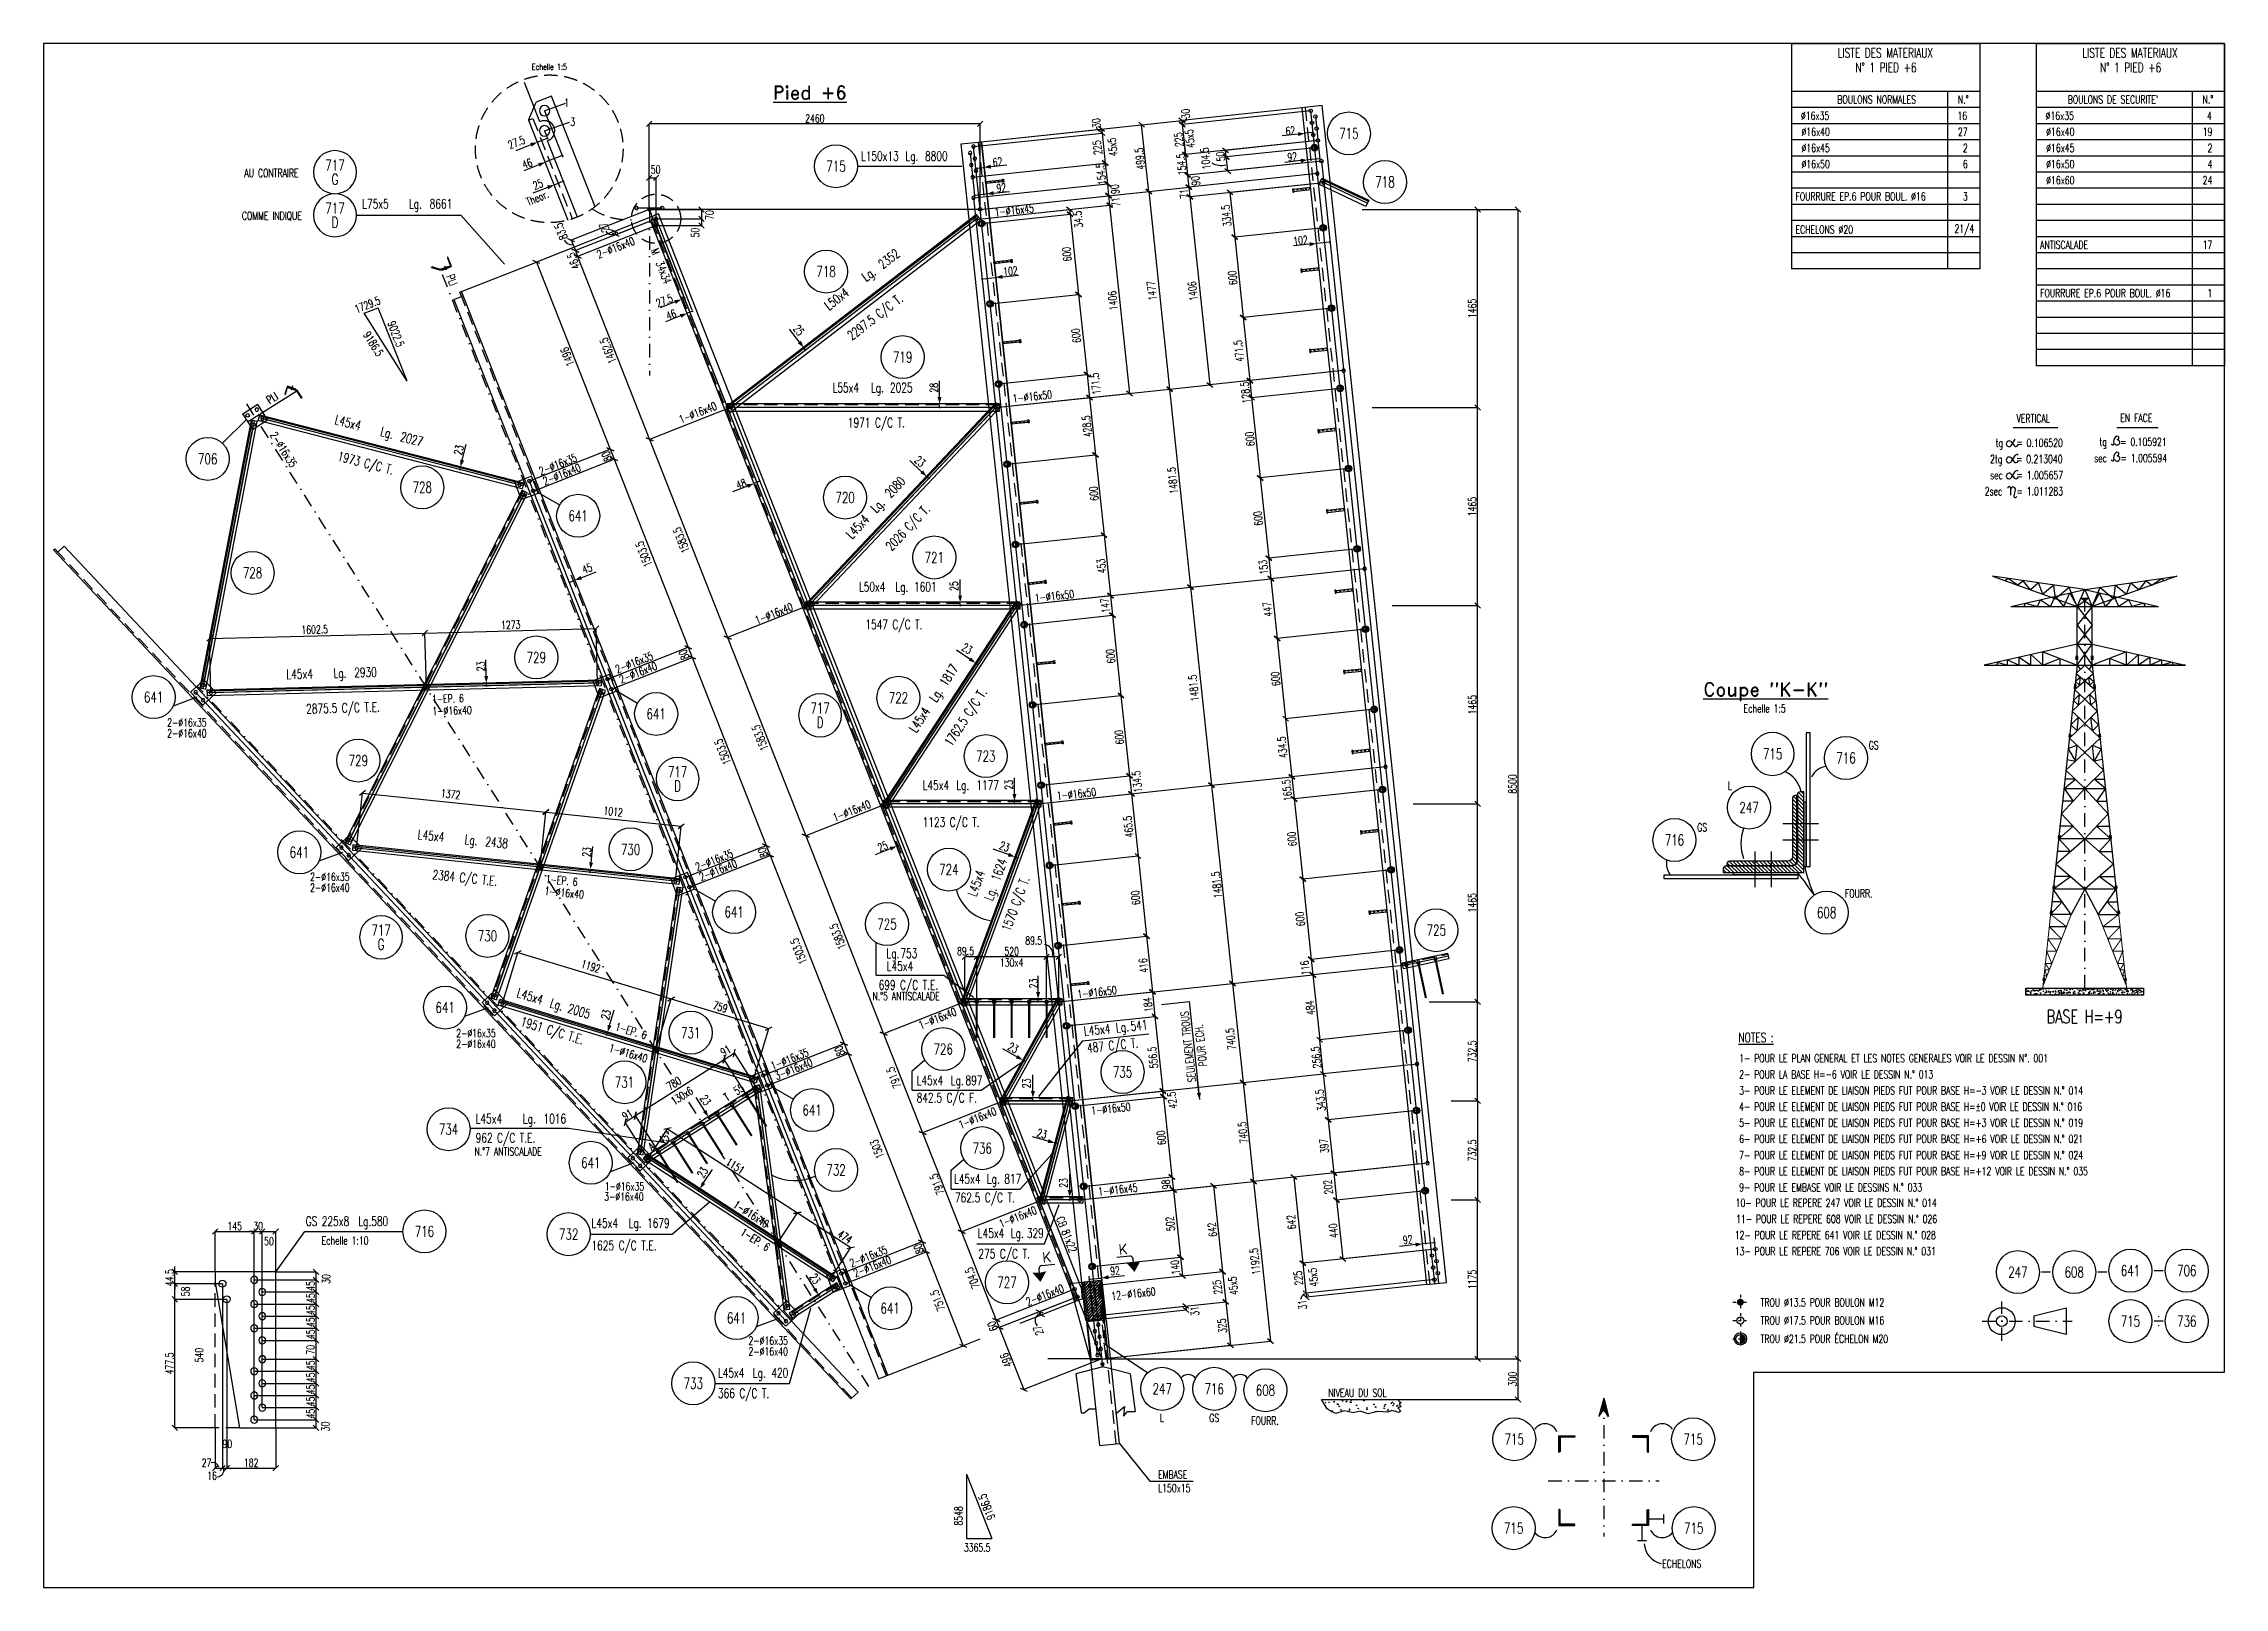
# Model space of a CAD drawing. Header units: feet. Extents: x 500 to 16720, y 100 to 11580.
import ezdxf
from ezdxf.enums import TextEntityAlignment as Align

# ---------------------------------------------------------------- set-up
doc = ezdxf.new("R2010")
doc.units = ezdxf.units.FT
doc.header["$LTSCALE"] = 200
doc.header["$MEASUREMENT"] = 0
doc.linetypes.add('DASHDOT', pattern=[1, 0.5, -0.25, 0, -0.25])
doc.linetypes.add('DASHED', pattern=[0.75, 0.5, -0.25])
doc.layers.get('0').update_dxf_attribs({"linetype": 'CONTINUOUS'})
for name, color, linetype in [('035B', 7, 'CONTINUOUS'), ('ASSI', 6, 'CONTINUOUS'), ('BOLLINI_1', 7, 'CONTINUOUS'), ('BOLLINI_5', 7, 'CONTINUOUS'), ('Echelon', 3, 'CONTINUOUS'), ('FORI', 2, 'CONTINUOUS'), ('LINEA-MEDIA', 7, 'CONTINUOUS'), ('LINEA_ANG', 2, 'CONTINUOUS'), ('LINEE_PIASTRA', 2, 'CONTINUOUS'), ('LINEE_PIASTRE', 2, 'CONTINUOUS'), ('LM', 7, 'CONTINUOUS'), ('LP', 1, 'CONTINUOUS'), ('LS', 7, 'CONTINUOUS'), ('LSP', 1, 'CONTINUOUS'), ('MZ', 6, 'DASHDOT'), ('NOTATION', 2, 'CONTINUOUS'), ('PIASTRE', 5, 'CONTINUOUS'), ('PIEGA_C_3901_50', 2, 'CONTINUOUS'), ('QT_MAL', 7, 'CONTINUOUS'), ('QT_MPR', 7, 'CONTINUOUS'), ('QT_MSP', 7, 'CONTINUOUS'), ('SEZIONI', 2, 'CONTINUOUS'), ('TESTI_A_P', 7, 'CONTINUOUS'), ('TRAT-Y', 7, 'DASHED')]:
    doc.layers.add(name, color=color, linetype=linetype)
doc.styles.add('MONO', font='romans.shx', dxfattribs={"width": 0.7})
doc.styles.add('QUOTE', font='ROMANS8.SHX', dxfattribs={"width": 0.7})
doc.styles.add('RD', font='ROMAND8.SHX', dxfattribs={"width": 0.7})
doc.styles.add('RQL', font='ROMANS8.SHX', dxfattribs={"width": 0.7})
doc.styles.add('RS', font='ROMANS8.shx', dxfattribs={"width": 0.7})
doc.styles.get("Standard").update_dxf_attribs({"font": 'ROMANS8.SHX', "width": 0.7})
doc.dimstyles.new('FRECCE1', dxfattribs={"dimtxt": 60, "dimasz": 6.6667, "dimexe": 0, "dimexo": 0, "dimgap": 1, "dimtad": 1, "dimdsep": 46, "dimtxsty": 'RS', "dimblk1": 'QUOTP', "dimblk2": 'QUOTF', "dimsah": 1, "dimcen": 0, "dimclrd": 2, "dimclre": 2, "dimclrt": 7, "dimadec": 0, "dimazin": 0, "dimtfac": 1, "dimtix": 1, "dimtmove": 2, "dimatfit": 3, "dimldrblk": 'QUOTP', "dimfxl": 1, "dimtolj": 1, "dimtzin": 0, "dimarcsym": 0})
doc.dimstyles.new('TRATTO', dxfattribs={"dimscale": 0, "dimtxt": 60, "dimasz": 40, "dimexe": 0, "dimexo": 0, "dimgap": 10, "dimtad": 1, "dimrnd": 0.5, "dimdsep": 46, "dimtxsty": 'RS', "dimblk1": 'OBLIQUE', "dimblk2": 'OBLIQUE', "dimsah": 1, "dimcen": 0.09, "dimclrd": 2, "dimclre": 2, "dimclrt": 7, "dimadec": 0, "dimazin": 0, "dimtfac": 1, "dimtix": 1, "dimtmove": 2, "dimatfit": 3, "dimfxl": 1, "dimtolj": 1, "dimtzin": 0, "dimarcsym": 0})

msp = doc.modelspace()

# ---------------------------------------------------------------- texts
at = {"color": 7, "style": 'RS', "width": 0.7}
msp.add_text('ECHELONS', height=60, dxfattribs=at).set_placement((12538.359, 246.019))
at = {"layer": '035B', "style": 'MONO', "width": 0.7}
for s, rotation, p in [('1729.5', 21.49159, (2827.488, 9573.96)), ('9186.5', 302.3434263, (2874.117, 9414.82)), ('9022.5', 291.49159, (3055.965, 9502.325)), ('8548', 90, (7335.007, 559.229)), ('9186.5', 111.49159, (7578.44, 617.515))]:
    msp.add_text(s, height=60, rotation=rotation, dxfattribs=at).set_placement(p)
for s, p in [('L', (13027.79, 6032.013)), ('L', (8802.623, 1330.142)), ('GS', (9169.532, 1330.142)), ('FOURR.', (9481.236, 1309.493)), ('3365.5', (7344.923, 366.171))]:
    msp.add_text(s, height=60, dxfattribs=at).set_placement(p)
at = {"layer": 'LINEA-MEDIA', "style": 'RS', "width": 0.7}
for s, p in [('VERTICAL', (15173.852, 8763.478)), ('EN FACE', (15945.429, 8766.308)), ('tg   = 0.106520', (15018.464, 8580.841)), ('tg   = 0.105921', (15790.765, 8588.084)), ('2tg   = 0.213040', (14976.992, 8460.84)), ('sec   = 1.005594', (15750.938, 8468.083)), ('2sec   = 1.011283', (14937.369, 8220.837)), ('sec   = 1.005657', (14977.433, 8340.838))]:
    msp.add_text(s, height=60.0007, dxfattribs=at).set_placement(p)
at = {"layer": 'LM', "style": 'RD', "width": 0.7}
for s, p in [('LISTE DES MATERIAUX', (14198.47, 11510.915)), ('LISTE DES MATERIAUX', (16018.309, 11510.915)), ('N%%D 1 PIED +6', (14202.385, 11402.913)), ('N%%D 1 PIED +6', (16022.224, 11402.913))]:
    msp.add_text(s, height=69.993, dxfattribs=at).set_placement(p, align=Align.MIDDLE)
at = {"layer": 'LM', "style": 'RS', "width": 0.7}
for s, p in [('1- POUR LE PLAN GENERAL ET LES NOTES GENERALES VOIR LE DESSIN N%%D. 001', (13111.14, 4004.607)), ('2- POUR LA BASE H=-6 VOIR LE DESSIN N.° 013', (13111.14, 3884.607)), ('3- POUR LE ELEMENT DE LIAISON PIEDS FUT POUR BASE H=-3 VOIR LE DESSIN N.° 014', (13111.14, 3764.607)), ('4- POUR LE ELEMENT DE LIAISON PIEDS FUT POUR BASE H=%%P0 VOIR LE DESSIN N.° 016', (13111.14, 3644.607)), ('5- POUR LE ELEMENT DE LIAISON PIEDS FUT POUR BASE H=+3 VOIR LE DESSIN N.° 019', (13111.14, 3524.607)), ('6- POUR LE ELEMENT DE LIAISON PIEDS FUT POUR BASE H=+6 VOIR LE DESSIN N.° 021', (13111.14, 3404.607)), ('7- POUR LE ELEMENT DE LIAISON PIEDS FUT POUR BASE H=+9 VOIR LE DESSIN N.° 024', (13111.14, 3284.607)), ('8- POUR LE ELEMENT DE LIAISON PIEDS FUT POUR BASE H=+12 VOIR LE DESSIN N.° 035', (13111.14, 3164.607)), ('9- POUR LE EMBASE VOIR LE DESSINS N.° 033', (13111.14, 3044.607)), ('10- POUR LE REPERE 247 VOIR LE DESSIN N.° 014', (13085.029, 2929.462)), ('11- POUR LE REPERE 608 VOIR LE DESSIN N.° 026', (13087.932, 2809.462)), ('12- POUR LE REPERE 641 VOIR LE DESSIN N.° 028', (13078.086, 2689.462)), ('13- POUR LE REPERE 706 VOIR LE DESSIN N.° 031', (13078.402, 2569.462))]:
    msp.add_text(s, height=60, dxfattribs=at).set_placement(p)
at = {"layer": 'LM', "linetype": 'ByBlock', "style": 'RS', "width": 0.7}
for s, p in [('TROU %%C13.5 POUR BOULON M12', (13270.279, 2188.67)), ('TROU %%C17.5 POUR BOULON M16', (13270.318, 2054.888)), ('TROU %%C21.5 POUR ÉCHELON M20', (13270.292, 1918.061))]:
    msp.add_text(s, height=60, dxfattribs=at).set_placement(p)
at = {"layer": 'LM', "char_height": 59.9916, "style": 'RD'}
for s, insert, attachment_point in [('BOULONS NORMALES', (13841.207, 11164.008), 4), ('N.°', (14817.173, 11164.008), 6), ("BOULONS DE SECURITE'", (15555.207, 11164.008), 4), ('N.°', (16637.012, 11164.008), 6)]:
    msp.add_mtext(s, dxfattribs=dict(at, insert=insert, attachment_point=attachment_point))
at = {"layer": 'LS', "color": 7, "style": 'RS', "width": 0.7}
for s, height, p in [('Echelle 1:5', 45, (4131.428, 11384.997)), ('∅16x35', 59.9916, (13570.334, 11013.989)), ('∅16x35', 59.9916, (15390.173, 11013.989)), ('∅16x40', 59.9916, (13574.544, 10894.063)), ('∅16x40', 59.9916, (15394.383, 10894.063)), ('∅16x45', 59.9916, (13574.544, 10774.063)), ('∅16x50', 59.9916, (13574.544, 10654.08)), ('∅16x45', 59.9916, (15394.383, 10774.063)), ('∅16x50', 59.9916, (15394.383, 10654.08)), ('∅16x60', 59.9916, (15394.383, 10534.113)), ('FOURRURE EP.6 POUR BOUL. %%C16', 59.9916, (13529.892, 10414.063)), ('ECHELONS %%C20', 59.9916, (13529.892, 10167.396)), ('ANTISCALADE', 59.9916, (15349.731, 10054.113)), ('FOURRURE EP.6 POUR BOUL. %%C16', 59.9916, (15349.731, 9694.164)), ('Echelle 1:5', 60, (13143.677, 6606.094)), ('Echelle 1:10', 60, (2567.378, 2648.613)), ('NIVEAU DU SOL', 60, (10055.311, 1516.855)), ('EMBASE', 60, (8788.759, 908.611)), ('L150x15', 60, (8788.759, 808.279))]:
    msp.add_text(s, height=height, dxfattribs=at).set_placement(p)
at = {"layer": 'LS', "color": 3, "style": 'RD'}
for s, p in [('%%UPied +6', (6199.306, 11215.825)), ('%%UCoupe "K-K"', (13309.271, 6761.092, -3346.012))]:
    msp.add_text(s, height=100, dxfattribs=at).set_placement(p, align=Align.MIDDLE)
at = {"layer": 'LS', "color": 7, "style": 'RS', "width": 0.7}
for s, height, p in [('16', 59.9916, (14806.673, 11013.989)), ('4', 59.992, (16626.512, 11013.989)), ('27', 59.9916, (14810.884, 10894.063)), ('19', 59.9916, (16630.723, 10894.063)), ('2', 59.992, (14810.884, 10774.063)), ('6', 59.992, (14810.884, 10654.08)), ('2', 59.992, (16630.723, 10774.063)), ('4', 59.992, (16630.723, 10654.08)), ('24', 59.9916, (16630.723, 10534.097)), ('3', 59.992, (14810.884, 10414.097)), ('21/4', 59.9916, (14860.113, 10174.13)), ('17', 59.9916, (16630.723, 10054.147)), ('1', 59.992, (16630.723, 9694.197))]:
    msp.add_text(s, height=height, dxfattribs=at).set_placement(p, align=Align.RIGHT)
for rotation, p in [(291.49159, (3537.756, 9821.79)), (32.3434263, (2199.745, 8943.913))]:
    msp.add_text('PLI', height=60, rotation=rotation, dxfattribs=at).set_placement(p, align=Align.MIDDLE)
at = {"layer": 'LS', "color": 3, "style": 'RD'}
for p in [(8528.173, 2615.03), (7961.834, 2555.043)]:
    msp.add_text('K', height=75, rotation=6.0462819, dxfattribs=at).set_placement(p, align=Align.MIDDLE)
at = {"layer": 'LS', "color": 2, "style": 'RS', "width": 0.7}
msp.add_text('540', height=60, rotation=90, dxfattribs=at).set_placement((1656.265, 1826.991), align=Align.MIDDLE)
msp.add_text('90', height=60, dxfattribs=at).set_placement((1866.265, 1166.991), align=Align.MIDDLE)
at = {"layer": 'LS', "color": 7, "char_height": 60, "attachment_point": 5, "style": 'RS'}
for s, insert in [('1', (4390.305, 11140.226)), ('3', (4435.124, 10997.745))]:
    msp.add_mtext(s, dxfattribs=dict(at, insert=insert))
at = {"layer": 'LS', "color": 3, "insert": (15680.268, 4344.49), "char_height": 100, "attachment_point": 5, "style": 'RD'}
msp.add_mtext('BASE H=+9', dxfattribs=at)
at = {"layer": 'NOTATION', "color": 7, "style": 'RS', "width": 0.7}
msp.add_text('%%uNOTES :', height=70, dxfattribs=at).set_placement((13104.985, 4154.409))
at = {"layer": 'QT_MAL', "color": 7, "char_height": 60, "attachment_point": 5, "rotation": 96.0462819, "style": 'RS'}
for s, insert in [('\\A1;SEULEMENT TROUS', (9013.082, 4119.734)), ('\\A1;POUR ECH.', (9107.229, 4129.706))]:
    msp.add_mtext(s, dxfattribs=dict(at, insert=insert))
at = {"layer": 'QT_MPR', "color": 0, "style": 'RS', "width": 0.7}
for s, p in [('N.°5 ANTISCALADE', (6664.507, 4465.932)), ('N.°7 ANTISCALADE', (3704.647, 3311))]:
    msp.add_text(s, height=60, dxfattribs=at).set_placement(p)
at = {"layer": 'TESTI_A_P', "style": 'RS', "width": 0.7}
for s, p in [('AU CONTRAIRE', (1993.43, 10587.716)), ('COMME INDIQUE', (1974.738, 10270.303)), ('GS', (14074.989, 6331.947)), ('GS', (12799.179, 5722.044)), ('FOURR.', (13897.772, 5229.995))]:
    msp.add_text(s, height=60, dxfattribs=at).set_placement(p)
msp.add_text('Theor.', height=60, rotation=22.5969993, dxfattribs=at).set_placement((4105.625, 10372.431))

# ---------------------------------------------------------------- blocks, each defined once
blk = doc.blocks.new('16')
blk.add_circle((0, 0), 1)
blk = doc.blocks.new('ASSE98')
blk.add_line((0, 0), (1, 0))
at = {"color": 7, "style": 'QUOTE', "width": 0.5, "flags": 1}
for tag, p in [('TI', (1.3831, 6.8273)), ('DI_S', (1.3831, 6.4218)), ('D_S', (1.3831, 6.0209)), ('E_S', (1.3831, 5.6806)), ('NFORI', (1.3645, 5.2979)), ('ALAR', (1.3635, 4.9325)), ('FAM', (1.3775, 4.5465)), ('ALA', (1.3831, 4.1926)), ('DISP2', (1.3831, 3.8497)), ('DISP1', (1.3831, 3.5069)), ('PINZAF', (1.3831, 3.164)), ('PINZAI', (1.3831, 2.8211)), ('TRP', (1.3831, 2.4783)), ('NP', (1.3831, 2.1354)), ('SV', (1.3831, 1.7926)), ('PESO', (1.3831, 1.4497)), ('QUA', (1.3831, 1.1069)), ('LUN', (1.3831, 0.764)), ('PROF', (1.3831, 0.4211)), ('POS', (1.3831, 0.0783))]:
    blk.add_attdef(tag, p, '', height=0.2, dxfattribs=at)
at = {"color": 7, "flags": 1}
for tag, p in [('LAV1', (3.0743, 6.8285)), ('LAV2', (3.0743, 6.4951)), ('LAV3', (3.0743, 6.1618)), ('LAV4', (3.0743, 5.8285)), ('LAV5', (3.0743, 5.4951)), ('LAV6', (3.0743, 5.1618)), ('LAV7', (3.0743, 4.8285)), ('LAV8', (3.0743, 4.4951)), ('LAV9', (3.0743, 4.1618)), ('LAV10', (3.0743, 3.8285))]:
    blk.add_attdef(tag, p, '', height=0.2, dxfattribs=at)
blk = doc.blocks.new('QUOTP')
at = {"layer": 'ASSI', "color": 2, "const_width": 1.07}
blk.add_lwpolyline([(-0.5, 0, 1), (0.5, 0, 1)], format="xyb", close=True, dxfattribs=at)
blk = doc.blocks.new('QUOTF')
at = {"layer": 'LS', "color": 2}
blk.add_line((7.5, 0), (25.5, 0), dxfattribs=at)
blk.add_solid([(7.5, 2.25), (0, 0), (7.5, -2.25)], dxfattribs=at)
blk = doc.blocks.new('*D175')
at = {"layer": 'QT_MAL', "color": 2, "lineweight": -2, "transparency": 16777216}
blk.add_line((7440, 10654), (7488, 10659), dxfattribs=at)
at = {"layer": 'QT_MAL', "color": 2, "lineweight": -2, "transparency": 16777216, "xscale": 6.6667, "yscale": 6.6667, "zscale": 6.6667}
for name, p, rotation in [('QUOTP', (7433, 10653), 186.0462819171396), ('QUOTF', (7495, 10660), 6.046281917139565)]:
    blk.add_blockref(name, p, dxfattribs=dict(at, rotation=rotation))
at = {"layer": 'QT_MAL', "color": 7, "transparency": 16777216, "insert": (7595, 10701), "char_height": 60, "attachment_point": 5, "rotation": 6.0463, "style": 'RS'}
blk.add_mtext('\\A1;62', dxfattribs=at)
blk = doc.blocks.new('A$C6E393FD9')
at = {"layer": 'Echelon'}
blk.add_lwpolyline([(3, 0), (0, 20), (169, 41), (168, 47), (178, 48), (182, 17), (172, 16), (171, 22), (3, 0)], close=True, dxfattribs=at)
at = {"layer": 'MZ', "ltscale": 0.2}
blk.add_line((1, 10), (180, 33), dxfattribs=at)
blk = doc.blocks.new('_OBLIQUE')
at = {"color": 0, "linetype": 'ByBlock'}
blk.add_line((-0.5, -0.5), (0.5, 0.5), dxfattribs=at)
blk = doc.blocks.new('*D176')
at = {"layer": 'QT_MPR', "color": 2, "lineweight": -2, "transparency": 16777216}
for p, q in [((5005, 10347), (5005, 10984)), ((7466, 10984), (5005, 10984)), ((7466, 10347), (7466, 10984))]:
    blk.add_line(p, q, dxfattribs=at)
at = {"layer": 'QT_MPR', "color": 2, "lineweight": -2, "transparency": 16777216, "xscale": 40, "yscale": 40, "zscale": 40, "rotation": 180}
blk.add_blockref('_OBLIQUE', (5005, 10984), dxfattribs=at)
at = {"layer": 'QT_MPR', "color": 2, "lineweight": -2, "transparency": 16777216, "xscale": 40, "yscale": 40, "zscale": 40}
blk.add_blockref('_OBLIQUE', (7466, 10984), dxfattribs=at)
at = {"layer": 'QT_MPR', "color": 7, "transparency": 16777216, "insert": (6236, 11024), "char_height": 60, "attachment_point": 5, "style": 'RS'}
blk.add_mtext('\\A1;2460', dxfattribs=at)
blk = doc.blocks.new('*D177')
at = {"layer": 'QT_MAL', "color": 2, "lineweight": -2, "transparency": 16777216}
blk.add_line((7487, 9831), (7575, 9840), dxfattribs=at)
at = {"layer": 'QT_MAL', "color": 2, "lineweight": -2, "transparency": 16777216, "xscale": 6.6667, "yscale": 6.6667, "zscale": 6.6667}
for name, p, rotation in [('QUOTP', (7480, 9830), 186.0462819171397), ('QUOTF', (7582, 9841), 6.046281917139768)]:
    blk.add_blockref(name, p, dxfattribs=dict(at, rotation=rotation))
at = {"layer": 'QT_MAL', "color": 7, "transparency": 16777216, "insert": (7691, 9889), "char_height": 60, "attachment_point": 5, "rotation": 6.0463, "style": 'RS'}
blk.add_mtext('\\A1;102', dxfattribs=at)
blk = doc.blocks.new('*D178')
at = {"layer": 'QT_MAL', "color": 2, "lineweight": -2, "transparency": 16777216}
blk.add_line((7431, 10454), (7509, 10462), dxfattribs=at)
at = {"layer": 'QT_MAL', "color": 2, "lineweight": -2, "transparency": 16777216, "xscale": 6.6667, "yscale": 6.6667, "zscale": 6.6667}
for name, p, rotation in [('QUOTP', (7424, 10453), 186.0462819171397), ('QUOTF', (7516, 10463), 6.046281917139768)]:
    blk.add_blockref(name, p, dxfattribs=dict(at, rotation=rotation))
at = {"layer": 'QT_MAL', "color": 7, "transparency": 16777216, "insert": (7623, 10508), "char_height": 60, "attachment_point": 5, "rotation": 6.0463, "style": 'RS'}
blk.add_mtext('\\A1;92', dxfattribs=at)
blk = doc.blocks.new('MRKR_98')
blk.add_point((0, 0))
at = {"color": 7, "style": 'QUOTE', "width": 0.5, "flags": 1}
for tag, p in [('TI', (3.7, 6.8)), ('NFORI', (3.7, 5.3)), ('AUX2', (3.7, 4.9)), ('FAM', (3.7, 4.5)), ('AUX1', (3.7, 4.2)), ('COMMESSA', (3.7, 3.8)), ('SPESSORE', (3.7, 2.5)), ('SV', (3.7, 1.8)), ('QUA', (3.7, 1.1)), ('DI_S', (3.7, 6.4)), ('D_S', (3.7, 6)), ('E_S', (3.7, 5.7)), ('MD', (3.7, 3.5)), ('MP', (3.7, 3.2)), ('LARGHEZZA', (3.7, 2.8)), ('NP', (3.7, 2.1)), ('PESO', (3.7, 1.4)), ('LUN', (3.7, 0.8)), ('PROF', (3.7, 0.4)), ('POS', (3.7, 0.1))]:
    blk.add_attdef(tag, p, '', height=0.2, dxfattribs=at)
at = {"color": 7, "flags": 1}
for tag, p in [('LAV1', (5.3, 6.9)), ('LAV2', (5.3, 6.5)), ('LAV3', (5.3, 6.2)), ('LAV4', (5.3, 5.9)), ('LAV5', (5.3, 5.5)), ('LAV6', (5.3, 5.2)), ('LAV7', (5.3, 4.9)), ('LAV8', (5.3, 4.5)), ('LAV9', (5.3, 4.2)), ('LAV10', (5.3, 3.9))]:
    blk.add_attdef(tag, p, '', height=0.2, dxfattribs=at)
blk = doc.blocks.new('*D179')
at = {"layer": 'QT_MAL', "color": 2, "lineweight": -2, "transparency": 16777216}
blk.add_line((5262, 9684), (5249, 9679), dxfattribs=at)
at = {"layer": 'QT_MAL', "color": 2, "lineweight": -2, "transparency": 16777216, "xscale": 6.6667, "yscale": 6.6667, "zscale": 6.6667}
for name, p, rotation in [('QUOTF', (5243, 9677), 201.4915899930687), ('QUOTP', (5268, 9687), 21.49158999306867)]:
    blk.add_blockref(name, p, dxfattribs=dict(at, rotation=rotation))
at = {"layer": 'QT_MAL', "color": 7, "transparency": 16777216, "insert": (5117, 9669), "char_height": 60, "attachment_point": 5, "rotation": 21.4916, "style": 'RS'}
blk.add_mtext('\\A1;27.5', dxfattribs=at)
blk = doc.blocks.new('*D180')
at = {"layer": 'QT_MAL', "color": 2, "lineweight": -2, "transparency": 16777216}
blk.add_line((5320, 9587), (5290, 9575), dxfattribs=at)
at = {"layer": 'QT_MAL', "color": 2, "lineweight": -2, "transparency": 16777216, "xscale": 6.6667, "yscale": 6.6667, "zscale": 6.6667}
for name, p, rotation in [('QUOTF', (5284, 9573), 201.4915899930687), ('QUOTP', (5326, 9590), 21.49158999306867)]:
    blk.add_blockref(name, p, dxfattribs=dict(at, rotation=rotation))
at = {"layer": 'QT_MAL', "color": 7, "transparency": 16777216, "insert": (5168, 9565), "char_height": 60, "attachment_point": 5, "rotation": 21.4916, "style": 'RS'}
blk.add_mtext('\\A1;46', dxfattribs=at)
blk = doc.blocks.new('*D174')
at = {"layer": 'QT_MAL', "color": 2, "lineweight": -2, "transparency": 16777216}
for p, q in [((5782, 8308), (5782, 8308)), ((5820, 8323), (5788, 8311))]:
    blk.add_line(p, q, dxfattribs=at)
at = {"layer": 'QT_MAL', "color": 2, "lineweight": -2, "transparency": 16777216, "xscale": 6.6667, "yscale": 6.6667, "zscale": 6.6667}
for name, p, rotation in [('QUOTF', (5782, 8308), 201.4915899930687), ('QUOTP', (5826, 8326), 21.49158999306867)]:
    blk.add_blockref(name, p, dxfattribs=dict(at, rotation=rotation))
at = {"layer": 'QT_MAL', "color": 7, "transparency": 16777216, "insert": (5689, 8305), "char_height": 60, "attachment_point": 5, "rotation": 21.4916, "style": 'RS'}
blk.add_mtext('\\A1;48', dxfattribs=at)
blk = doc.blocks.new('*D165')
at = {"layer": 'LS', "color": 2, "lineweight": -2, "transparency": 16777216}
for p, q in [((10968, 2981), (11166, 2981)), ((11166, 1800), (11166, 2981)), ((8371, 1800), (11166, 1800))]:
    blk.add_line(p, q, dxfattribs=at)
at = {"layer": 'LS', "color": 2, "lineweight": -2, "transparency": 16777216, "xscale": 40, "yscale": 40, "zscale": 40}
for p, rotation in [((11166, 2981), 90), ((11166, 1800), 270)]:
    blk.add_blockref('_OBLIQUE', p, dxfattribs=dict(at, rotation=rotation))
at = {"layer": 'LS', "color": 7, "transparency": 16777216, "insert": (11126, 2390), "char_height": 60, "attachment_point": 5, "rotation": 90, "style": 'RS'}
blk.add_mtext('\\A1;1175', dxfattribs=at)
blk = doc.blocks.new('*D166')
at = {"layer": 'LS', "color": 2, "lineweight": -2, "transparency": 16777216}
for p, q in [((10307, 10347), (11166, 10347)), ((11166, 8874), (11166, 10347)), ((10382, 8874), (11166, 8874))]:
    blk.add_line(p, q, dxfattribs=at)
at = {"layer": 'LS', "color": 2, "lineweight": -2, "transparency": 16777216, "xscale": 40, "yscale": 40, "zscale": 40}
for p, rotation in [((11166, 10347), 90), ((11166, 8874), 270)]:
    blk.add_blockref('_OBLIQUE', p, dxfattribs=dict(at, rotation=rotation))
at = {"layer": 'LS', "color": 7, "transparency": 16777216, "insert": (11126, 9611), "char_height": 60, "attachment_point": 5, "rotation": 90, "style": 'RS'}
blk.add_mtext('\\A1;1465', dxfattribs=at)
blk = doc.blocks.new('*D167')
at = {"layer": 'LS', "color": 2, "lineweight": -2, "transparency": 16777216}
for p, q in [((10307, 10347), (11466, 10347)), ((11466, 10347), (11466, 1800)), ((8371, 1800), (11466, 1800))]:
    blk.add_line(p, q, dxfattribs=at)
at = {"layer": 'LS', "color": 2, "lineweight": -2, "transparency": 16777216, "xscale": 40, "yscale": 40, "zscale": 40}
for p, rotation in [((11466, 10347), 90), ((11466, 1800), 270)]:
    blk.add_blockref('_OBLIQUE', p, dxfattribs=dict(at, rotation=rotation))
at = {"layer": 'LS', "color": 7, "transparency": 16777216, "insert": (11426, 6074), "char_height": 60, "attachment_point": 5, "rotation": 90, "style": 'RS'}
blk.add_mtext('\\A1;8500', dxfattribs=at)
blk = doc.blocks.new('*D168')
at = {"layer": 'LS', "color": 2, "lineweight": -2, "transparency": 16777216}
for p, q in [((8371, 1800), (11466, 1800)), ((11466, 1800), (11466, 1498)), ((10582, 1498), (11466, 1498))]:
    blk.add_line(p, q, dxfattribs=at)
at = {"layer": 'LS', "color": 2, "lineweight": -2, "transparency": 16777216, "xscale": 40, "yscale": 40, "zscale": 40}
for p, rotation in [((11466, 1800), 90), ((11466, 1498), 270)]:
    blk.add_blockref('_OBLIQUE', p, dxfattribs=dict(at, rotation=rotation))
at = {"layer": 'LS', "color": 7, "transparency": 16777216, "insert": (11426, 1649), "char_height": 60, "attachment_point": 5, "rotation": 90, "style": 'RS'}
blk.add_mtext('\\A1;300', dxfattribs=at)
blk = doc.blocks.new('*D169')
at = {"layer": 'LS', "color": 2, "lineweight": -2, "transparency": 16777216}
for p, q in [((10805, 4454), (11166, 4454)), ((11166, 3718), (11166, 4454)), ((10968, 3718), (11166, 3718))]:
    blk.add_line(p, q, dxfattribs=at)
at = {"layer": 'LS', "color": 2, "lineweight": -2, "transparency": 16777216, "xscale": 40, "yscale": 40, "zscale": 40}
for p, rotation in [((11166, 4454), 90), ((11166, 3718), 270)]:
    blk.add_blockref('_OBLIQUE', p, dxfattribs=dict(at, rotation=rotation))
at = {"layer": 'LS', "color": 7, "transparency": 16777216, "insert": (11126, 4086), "char_height": 60, "attachment_point": 5, "rotation": 90, "style": 'RS'}
blk.add_mtext('\\A1;732.5', dxfattribs=at)
blk = doc.blocks.new('*D170')
at = {"layer": 'LS', "color": 2, "lineweight": -2, "transparency": 16777216}
for p, q in [((10686, 5927), (11166, 5927)), ((11166, 4454), (11166, 5927)), ((10805, 4454), (11166, 4454))]:
    blk.add_line(p, q, dxfattribs=at)
at = {"layer": 'LS', "color": 2, "lineweight": -2, "transparency": 16777216, "xscale": 40, "yscale": 40, "zscale": 40}
for p, rotation in [((11166, 5927), 90), ((11166, 4454), 270)]:
    blk.add_blockref('_OBLIQUE', p, dxfattribs=dict(at, rotation=rotation))
at = {"layer": 'LS', "color": 7, "transparency": 16777216, "insert": (11126, 5191), "char_height": 60, "attachment_point": 5, "rotation": 90, "style": 'RS'}
blk.add_mtext('\\A1;1465', dxfattribs=at)
blk = doc.blocks.new('*D171')
at = {"layer": 'LS', "color": 2, "lineweight": -2, "transparency": 16777216}
for p, q in [((10531, 7401), (11166, 7401)), ((11166, 5927), (11166, 7401)), ((10686, 5927), (11166, 5927))]:
    blk.add_line(p, q, dxfattribs=at)
at = {"layer": 'LS', "color": 2, "lineweight": -2, "transparency": 16777216, "xscale": 40, "yscale": 40, "zscale": 40}
for p, rotation in [((11166, 7401), 90), ((11166, 5927), 270)]:
    blk.add_blockref('_OBLIQUE', p, dxfattribs=dict(at, rotation=rotation))
at = {"layer": 'LS', "color": 7, "transparency": 16777216, "insert": (11126, 6664), "char_height": 60, "attachment_point": 5, "rotation": 90, "style": 'RS'}
blk.add_mtext('\\A1;1465', dxfattribs=at)
blk = doc.blocks.new('*D172')
at = {"layer": 'LS', "color": 2, "lineweight": -2, "transparency": 16777216}
for p, q in [((10382, 8874), (11166, 8874)), ((11166, 7401), (11166, 8874)), ((10531, 7401), (11166, 7401))]:
    blk.add_line(p, q, dxfattribs=at)
at = {"layer": 'LS', "color": 2, "lineweight": -2, "transparency": 16777216, "xscale": 40, "yscale": 40, "zscale": 40}
for p, rotation in [((11166, 8874), 90), ((11166, 7401), 270)]:
    blk.add_blockref('_OBLIQUE', p, dxfattribs=dict(at, rotation=rotation))
at = {"layer": 'LS', "color": 7, "transparency": 16777216, "insert": (11126, 8137), "char_height": 60, "attachment_point": 5, "rotation": 90, "style": 'RS'}
blk.add_mtext('\\A1;1465', dxfattribs=at)
blk = doc.blocks.new('*D173')
at = {"layer": 'QT_MAL', "color": 2, "lineweight": -2, "transparency": 16777216}
blk.add_line((6861, 5617), (6850, 5613), dxfattribs=at)
at = {"layer": 'QT_MAL', "color": 2, "lineweight": -2, "transparency": 16777216, "xscale": 6.6667, "yscale": 6.6667, "zscale": 6.6667}
for name, p, rotation in [('QUOTF', (6844, 5611), 201.4915899930687), ('QUOTP', (6867, 5620), 21.49158999306867)]:
    blk.add_blockref(name, p, dxfattribs=dict(at, rotation=rotation))
at = {"layer": 'QT_MAL', "color": 7, "transparency": 16777216, "insert": (6741, 5611), "char_height": 60, "attachment_point": 5, "rotation": 21.4916, "style": 'RS'}
blk.add_mtext('\\A1;25', dxfattribs=at)
blk = doc.blocks.new('P20')
at = {"color": 0}
for p, q in [((0, 0.98), (0.02, 1)), ((0, 0.94), (0.06, 1)), ((1, -0.01), (0, 0.99)), ((0, 0.89), (0.1, 0.99)), ((0, 0.85), (0.14, 0.99)), ((0, 0.8), (0.18, 0.98)), ((0, 0.76), (0.22, 0.98)), ((0, 0.71), (0.25, 0.97)), ((0, 0.67), (0.29, 0.96)), ((1, -0.05), (0, 0.95)), ((0, 0.62), (0.32, 0.95)), ((0, 0.58), (0.36, 0.93)), ((0, 0.53), (0.39, 0.92)), ((0, 0.49), (0.42, 0.91)), ((1, -0.09), (0, 0.9)), ((0, 0.44), (0.45, 0.89)), ((0, 0.4), (0.48, 0.88)), ((0.99, -0.13), (0, 0.86)), ((0, 0.35), (0.51, 0.86)), ((0, 0.31), (0.54, 0.84)), ((0, 0.26), (0.56, 0.83)), ((0.99, -0.17), (0, 0.81)), ((0, 0.22), (0.59, 0.81)), ((0, 0.17), (0.61, 0.79)), ((0.98, -0.21), (0, 0.77)), ((0, 0.13), (0.64, 0.77)), ((0, 0.08), (0.66, 0.75)), ((0, 0.04), (0.69, 0.73)), ((0.97, -0.25), (0, 0.72)), ((0, -0.01), (0.71, 0.7)), ((0.96, -0.28), (0, 0.68)), ((0, -0.05), (0.73, 0.68)), ((0, -0.1), (0.75, 0.66)), ((0.95, -0.32), (0, 0.63)), ((0, -0.14), (0.77, 0.63)), ((0, -0.19), (0.79, 0.61)), ((0.94, -0.35), (0, 0.59)), ((0, -0.23), (0.81, 0.58)), ((0, -0.28), (0.83, 0.56)), ((0.92, -0.38), (0, 0.54)), ((0, -0.32), (0.85, 0.53)), ((0.91, -0.41), (0, 0.5)), ((0, -0.36), (0.87, 0.5)), ((0, -0.41), (0.88, 0.47)), ((0.9, -0.44), (0, 0.45)), ((0, -0.45), (0.9, 0.44)), ((0.88, -0.47), (0, 0.41)), ((0, -0.5), (0.91, 0.41)), ((0, -0.54), (0.92, 0.38)), ((0.87, -0.5), (0, 0.36)), ((0, -0.59), (0.94, 0.35)), ((0.85, -0.53), (0, 0.32)), ((0, -0.63), (0.95, 0.31)), ((0, -0.68), (0.96, 0.28)), ((0.83, -0.56), (0, 0.27)), ((0, -0.72), (0.97, 0.25)), ((0.81, -0.58), (0, 0.23)), ((0, -0.77), (0.98, 0.21)), ((0.79, -0.61), (0, 0.18)), ((0, -0.81), (0.99, 0.17)), ((0.77, -0.63), (0, 0.14)), ((0, -0.86), (0.99, 0.13)), ((0.75, -0.66), (0, 0.09)), ((0, -0.9), (1, 0.09)), ((0.73, -0.68), (0, 0.05)), ((0, -0.95), (1, 0.05)), ((0.71, -0.7), (0, 0.01)), ((0, -0.99), (1, 0.01)), ((1, 0.04), (0.04, 1)), ((1, 0.09), (0.09, 1)), ((0.99, 0.14), (0.14, 0.99)), ((0.98, 0.19), (0.19, 0.98)), ((0.97, 0.25), (0.25, 0.97)), ((0.95, 0.31), (0.31, 0.95)), ((0.92, 0.38), (0.38, 0.92)), ((0.88, 0.47), (0.47, 0.88)), ((0.81, 0.59), (0.59, 0.81)), ((0.69, -0.73), (0, -0.04)), ((0.66, -0.75), (0, -0.08)), ((0.64, -0.77), (0, -0.13)), ((0.61, -0.79), (0, -0.17)), ((0.59, -0.81), (0, -0.22)), ((0.56, -0.83), (0, -0.26)), ((0.54, -0.84), (0, -0.31)), ((0.51, -0.86), (0, -0.35)), ((0.48, -0.88), (0, -0.4)), ((0.45, -0.89), (0, -0.44)), ((0.42, -0.91), (0, -0.49)), ((0.39, -0.92), (0, -0.53)), ((0.36, -0.93), (0, -0.58)), ((0.32, -0.95), (0, -0.62)), ((0.29, -0.96), (0, -0.67)), ((0.25, -0.97), (0, -0.71)), ((0.22, -0.98), (0, -0.76)), ((0.18, -0.98), (0, -0.8)), ((0.14, -0.99), (0, -0.85)), ((0.1, -0.99), (0, -0.89)), ((0.04, -1), (1, -0.04)), ((0.09, -1), (1, -0.09)), ((0.14, -0.99), (0.99, -0.14)), ((0.19, -0.98), (0.98, -0.19)), ((0.25, -0.97), (0.97, -0.25)), ((0.31, -0.95), (0.95, -0.31)), ((0.38, -0.92), (0.92, -0.38)), ((0.47, -0.88), (0.88, -0.47)), ((0.59, -0.81), (0.81, -0.59))]:
    blk.add_line(p, q, dxfattribs=at)
for radius in [1.5, 1]:
    blk.add_circle((0, 0), radius)
blk = doc.blocks.new('*D43')
at = {"layer": 'QT_MPR', "color": 2, "lineweight": -2, "transparency": 16777216}
for p, q in [((7416, 10814), (8372, 10915)), ((7474, 10850), (8369, 10945)), ((8369, 10945), (8372, 10915))]:
    blk.add_line(p, q, dxfattribs=at)
at = {"layer": 'QT_MPR', "color": 2, "lineweight": -2, "transparency": 16777216, "xscale": 40, "yscale": 40, "zscale": 40}
for p, rotation in [((8369, 10945), 96.04628191713971), ((8372, 10915), 276.0462819171397)]:
    blk.add_blockref('_OBLIQUE', p, dxfattribs=dict(at, rotation=rotation))
at = {"layer": 'QT_MPR', "color": 7, "transparency": 16777216, "insert": (8330, 10989), "char_height": 60, "attachment_point": 5, "rotation": 96.0463, "style": 'RS'}
blk.add_mtext('\\A1;30', dxfattribs=at)
blk = doc.blocks.new('*D44')
at = {"layer": 'QT_MPR', "color": 2, "lineweight": -2, "transparency": 16777216}
for p, q in [((7416, 10814), (8372, 10915)), ((8372, 10915), (8396, 10692)), ((7410, 10587), (8396, 10692))]:
    blk.add_line(p, q, dxfattribs=at)
at = {"layer": 'QT_MPR', "color": 2, "lineweight": -2, "transparency": 16777216, "xscale": 40, "yscale": 40, "zscale": 40}
for p, rotation in [((8372, 10915), 96.04628191713971), ((8396, 10692), 276.0462819171397)]:
    blk.add_blockref('_OBLIQUE', p, dxfattribs=dict(at, rotation=rotation))
at = {"layer": 'QT_MPR', "color": 7, "transparency": 16777216, "insert": (8451, 10811), "char_height": 60, "attachment_point": 5, "rotation": 96.0463, "style": 'RS'}
blk.add_mtext('\\A1;45x5', dxfattribs=at)
blk = doc.blocks.new('*D45')
at = {"layer": 'QT_MPR', "color": 2, "lineweight": -2, "transparency": 16777216}
for p, q in [((7416, 10814), (8372, 10915)), ((8372, 10915), (8396, 10692)), ((7410, 10587), (8396, 10692))]:
    blk.add_line(p, q, dxfattribs=at)
at = {"layer": 'QT_MPR', "color": 2, "lineweight": -2, "transparency": 16777216, "xscale": 40, "yscale": 40, "zscale": 40}
for p, rotation in [((8372, 10915), 96.04628191713971), ((8396, 10692), 276.0462819171397)]:
    blk.add_blockref('_OBLIQUE', p, dxfattribs=dict(at, rotation=rotation))
at = {"layer": 'QT_MPR', "color": 7, "transparency": 16777216, "insert": (8338, 10807), "char_height": 60, "attachment_point": 5, "rotation": 96.0463, "style": 'RS'}
blk.add_mtext('\\A1;225', dxfattribs=at)
blk = doc.blocks.new('*D46')
at = {"layer": 'QT_MPR', "color": 2, "lineweight": -2, "transparency": 16777216}
for p, q in [((7410, 10587), (8396, 10692)), ((8396, 10692), (8412, 10538)), ((7416, 10433), (8412, 10538))]:
    blk.add_line(p, q, dxfattribs=at)
at = {"layer": 'QT_MPR', "color": 2, "lineweight": -2, "transparency": 16777216, "xscale": 40, "yscale": 40, "zscale": 40}
for p, rotation in [((8396, 10692), 96.04628191713971), ((8412, 10538), 276.0462819171397)]:
    blk.add_blockref('_OBLIQUE', p, dxfattribs=dict(at, rotation=rotation))
at = {"layer": 'QT_MPR', "color": 7, "transparency": 16777216, "insert": (8365, 10610), "char_height": 60, "attachment_point": 5, "rotation": 96.0463, "style": 'RS'}
blk.add_mtext('\\A1;154.5', dxfattribs=at)
blk = doc.blocks.new('*D47')
at = {"layer": 'QT_MPR', "color": 2, "lineweight": -2, "transparency": 16777216}
for p, q in [((7416, 10433), (8412, 10538)), ((7466, 10347), (8421, 10449)), ((8412, 10538), (8421, 10449))]:
    blk.add_line(p, q, dxfattribs=at)
at = {"layer": 'QT_MPR', "color": 2, "lineweight": -2, "transparency": 16777216, "xscale": 40, "yscale": 40, "zscale": 40}
for p, rotation in [((8412, 10538), 96.04628191713971), ((8421, 10449), 276.0462819171397)]:
    blk.add_blockref('_OBLIQUE', p, dxfattribs=dict(at, rotation=rotation))
at = {"layer": 'QT_MPR', "color": 7, "transparency": 16777216, "insert": (8469, 10498), "char_height": 60, "attachment_point": 5, "rotation": 96.0463, "style": 'RS'}
blk.add_mtext('\\A1;90', dxfattribs=at)
blk = doc.blocks.new('*D48')
at = {"layer": 'LS', "color": 2, "lineweight": -2, "transparency": 16777216}
for p, q in [((7474, 10850), (8667, 10977)), ((8720, 10480), (8667, 10977)), ((7466, 10347), (8720, 10480))]:
    blk.add_line(p, q, dxfattribs=at)
at = {"layer": 'LS', "color": 2, "lineweight": -2, "transparency": 16777216, "xscale": 40, "yscale": 40, "zscale": 40}
for p, rotation in [((8667, 10977), 96.04628191713971), ((8720, 10480), 276.0462819171397)]:
    blk.add_blockref('_OBLIQUE', p, dxfattribs=dict(at, rotation=rotation))
at = {"layer": 'LS', "color": 7, "transparency": 16777216, "insert": (8654, 10724), "char_height": 60, "attachment_point": 5, "rotation": 96.0463, "style": 'RS'}
blk.add_mtext('\\A1;499.5', dxfattribs=at)
blk = doc.blocks.new('*D49')
at = {"layer": 'QT_MPR', "color": 2, "lineweight": -2, "transparency": 16777216}
for p, q in [((9860, 11103), (8965, 11008)), ((9924, 11080), (8969, 10979)), ((8965, 11008), (8969, 10979))]:
    blk.add_line(p, q, dxfattribs=at)
at = {"layer": 'QT_MPR', "color": 2, "lineweight": -2, "transparency": 16777216, "xscale": 40, "yscale": 40, "zscale": 40}
for p, rotation in [((8965, 11008), 96.04628191713971), ((8969, 10979), 276.0462819171397)]:
    blk.add_blockref('_OBLIQUE', p, dxfattribs=dict(at, rotation=rotation))
at = {"layer": 'QT_MPR', "color": 7, "transparency": 16777216, "insert": (8994, 11059), "char_height": 60, "attachment_point": 5, "rotation": 96.0463, "style": 'RS'}
blk.add_mtext('\\A1;30', dxfattribs=at)
blk = doc.blocks.new('*D50')
at = {"layer": 'QT_MPR', "color": 2, "lineweight": -2, "transparency": 16777216}
for p, q in [((9924, 11080), (8969, 10979)), ((8969, 10979), (8992, 10755)), ((9978, 10859), (8992, 10755))]:
    blk.add_line(p, q, dxfattribs=at)
at = {"layer": 'QT_MPR', "color": 2, "lineweight": -2, "transparency": 16777216, "xscale": 40, "yscale": 40, "zscale": 40}
for p, rotation in [((8969, 10979), 96.04628191713971), ((8992, 10755), 276.0462819171397)]:
    blk.add_blockref('_OBLIQUE', p, dxfattribs=dict(at, rotation=rotation))
at = {"layer": 'QT_MPR', "color": 7, "transparency": 16777216, "insert": (9025, 10873), "char_height": 60, "attachment_point": 5, "rotation": 96.0463, "style": 'RS'}
blk.add_mtext('\\A1;45x5', dxfattribs=at)
blk = doc.blocks.new('*D51')
at = {"layer": 'QT_MPR', "color": 2, "lineweight": -2, "transparency": 16777216}
for p, q in [((9924, 11080), (8969, 10979)), ((8969, 10979), (8973, 10934)), ((8992, 10755), (8987, 10806)), ((9978, 10859), (8992, 10755))]:
    blk.add_line(p, q, dxfattribs=at)
at = {"layer": 'QT_MPR', "color": 2, "lineweight": -2, "transparency": 16777216, "xscale": 40, "yscale": 40, "zscale": 40}
for p, rotation in [((8969, 10979), 96.04628191713971), ((8992, 10755), 276.0462819171397)]:
    blk.add_blockref('_OBLIQUE', p, dxfattribs=dict(at, rotation=rotation))
at = {"layer": 'QT_MPR', "color": 7, "transparency": 16777216, "insert": (8943, 10866), "char_height": 60, "attachment_point": 5, "rotation": 96.0463, "style": 'RS'}
blk.add_mtext('\\A1;225', dxfattribs=at)
blk = doc.blocks.new('*D52')
at = {"layer": 'QT_MPR', "color": 2, "lineweight": -2, "transparency": 16777216}
for p, q in [((9978, 10859), (8992, 10755)), ((8992, 10755), (9009, 10601)), ((10004, 10707), (9009, 10601))]:
    blk.add_line(p, q, dxfattribs=at)
at = {"layer": 'QT_MPR', "color": 2, "lineweight": -2, "transparency": 16777216, "xscale": 40, "yscale": 40, "zscale": 40}
for p, rotation in [((8992, 10755), 96.04628191713971), ((9009, 10601), 276.0462819171397)]:
    blk.add_blockref('_OBLIQUE', p, dxfattribs=dict(at, rotation=rotation))
at = {"layer": 'QT_MPR', "color": 7, "transparency": 16777216, "insert": (8963, 10682), "char_height": 60, "attachment_point": 5, "rotation": 96.0463, "style": 'RS'}
blk.add_mtext('\\A1;154.5', dxfattribs=at)
blk = doc.blocks.new('*D53')
at = {"layer": 'QT_MPR', "color": 2, "lineweight": -2, "transparency": 16777216}
for p, q in [((10004, 10707), (9009, 10601)), ((9009, 10601), (9018, 10512)), ((9974, 10613), (9018, 10512))]:
    blk.add_line(p, q, dxfattribs=at)
at = {"layer": 'QT_MPR', "color": 2, "lineweight": -2, "transparency": 16777216, "xscale": 40, "yscale": 40, "zscale": 40}
for p, rotation in [((9009, 10601), 96.04628191713971), ((9018, 10512), 276.0462819171397)]:
    blk.add_blockref('_OBLIQUE', p, dxfattribs=dict(at, rotation=rotation))
at = {"layer": 'QT_MPR', "color": 7, "transparency": 16777216, "insert": (9069, 10560), "char_height": 60, "attachment_point": 5, "rotation": 96.0463, "style": 'RS'}
blk.add_mtext('\\A1;90', dxfattribs=at)
blk = doc.blocks.new('*D54')
at = {"layer": 'LS', "color": 2, "lineweight": -2, "transparency": 16777216}
for p, q in [((9953, 10806), (9296, 10737)), ((9307, 10633), (9296, 10737)), ((10004, 10707), (9307, 10633))]:
    blk.add_line(p, q, dxfattribs=at)
at = {"layer": 'LS', "color": 2, "lineweight": -2, "transparency": 16777216, "xscale": 40, "yscale": 40, "zscale": 40}
for p, rotation in [((9296, 10737), 96.04628191713971), ((9307, 10633), 276.0462819171397)]:
    blk.add_blockref('_OBLIQUE', p, dxfattribs=dict(at, rotation=rotation))
at = {"layer": 'LS', "color": 7, "transparency": 16777216, "insert": (9142, 10726), "char_height": 60, "attachment_point": 5, "rotation": 96.0463, "style": 'RS'}
blk.add_mtext('\\A1;104.5', dxfattribs=at)
blk = doc.blocks.new('*D55')
at = {"layer": 'LS', "color": 2, "lineweight": -2, "transparency": 16777216}
for p, q in [((9978, 10859), (9291, 10786)), ((9296, 10737), (9291, 10786)), ((9953, 10806), (9296, 10737))]:
    blk.add_line(p, q, dxfattribs=at)
at = {"layer": 'LS', "color": 2, "lineweight": -2, "transparency": 16777216, "xscale": 40, "yscale": 40, "zscale": 40}
for p, rotation in [((9291, 10786), 96.04628191713971), ((9296, 10737), 276.0462819171397)]:
    blk.add_blockref('_OBLIQUE', p, dxfattribs=dict(at, rotation=rotation))
at = {"layer": 'LS', "color": 7, "transparency": 16777216, "insert": (9254, 10741), "char_height": 60, "attachment_point": 5, "rotation": 96.0463, "style": 'RS'}
blk.add_mtext('\\A1;50', dxfattribs=at)
blk = doc.blocks.new('*D56')
at = {"layer": 'QT_MPR', "color": 2, "lineweight": -2, "transparency": 16777216}
for p, q in [((7466, 10347), (8720, 10480)), ((8720, 10480), (8875, 9011)), ((7581, 8874), (8875, 9011))]:
    blk.add_line(p, q, dxfattribs=at)
at = {"layer": 'QT_MPR', "color": 2, "lineweight": -2, "transparency": 16777216, "xscale": 40, "yscale": 40, "zscale": 40}
for p, rotation in [((8720, 10480), 96.04628191713998), ((8875, 9011), 276.04628191714)]:
    blk.add_blockref('_OBLIQUE', p, dxfattribs=dict(at, rotation=rotation))
at = {"layer": 'QT_MPR', "color": 7, "transparency": 16777216, "insert": (8743, 9742), "char_height": 60, "attachment_point": 5, "rotation": 96.0463, "style": 'RS'}
blk.add_mtext('\\A1;1477', dxfattribs=at)
blk = doc.blocks.new('*D57')
at = {"layer": 'QT_MPR', "color": 2, "lineweight": -2, "transparency": 16777216}
for p, q in [((7738, 7401), (9031, 7538)), ((9031, 7538), (9187, 6065)), ((7894, 5927), (9187, 6065))]:
    blk.add_line(p, q, dxfattribs=at)
at = {"layer": 'QT_MPR', "color": 2, "lineweight": -2, "transparency": 16777216, "xscale": 40, "yscale": 40, "zscale": 40}
for p, rotation in [((9031, 7538), 96.04628191713998), ((9187, 6065), 276.04628191714)]:
    blk.add_blockref('_OBLIQUE', p, dxfattribs=dict(at, rotation=rotation))
at = {"layer": 'QT_MPR', "color": 7, "transparency": 16777216, "insert": (9054, 6788), "char_height": 60, "attachment_point": 5, "rotation": 96.0463, "style": 'RS'}
blk.add_mtext('\\A1;1481.5', dxfattribs=at)
blk = doc.blocks.new('*D58')
at = {"layer": 'QT_MPR', "color": 2, "lineweight": -2, "transparency": 16777216}
for p, q in [((7581, 8874), (8875, 9011)), ((8875, 9011), (9031, 7538)), ((7738, 7401), (9031, 7538))]:
    blk.add_line(p, q, dxfattribs=at)
at = {"layer": 'QT_MPR', "color": 2, "lineweight": -2, "transparency": 16777216, "xscale": 40, "yscale": 40, "zscale": 40}
for p, rotation in [((8875, 9011), 96.04628191713998), ((9031, 7538), 276.04628191714)]:
    blk.add_blockref('_OBLIQUE', p, dxfattribs=dict(at, rotation=rotation))
at = {"layer": 'QT_MPR', "color": 7, "transparency": 16777216, "insert": (8898, 8331), "char_height": 60, "attachment_point": 5, "rotation": 96.0463, "style": 'RS'}
blk.add_mtext('\\A1;1481.5', dxfattribs=at)
blk = doc.blocks.new('*D59')
at = {"layer": 'QT_MPR', "color": 2, "lineweight": -2, "transparency": 16777216}
for p, q in [((8050, 4454), (9343, 4591)), ((9343, 4591), (9421, 3855)), ((8128, 3718), (9421, 3855))]:
    blk.add_line(p, q, dxfattribs=at)
at = {"layer": 'QT_MPR', "color": 2, "lineweight": -2, "transparency": 16777216, "xscale": 40, "yscale": 40, "zscale": 40}
for p, rotation in [((9343, 4591), 96.04628191713998), ((9421, 3855), 276.04628191714)]:
    blk.add_blockref('_OBLIQUE', p, dxfattribs=dict(at, rotation=rotation))
at = {"layer": 'QT_MPR', "color": 7, "transparency": 16777216, "insert": (9330, 4178), "char_height": 60, "attachment_point": 5, "rotation": 96.0463, "style": 'RS'}
blk.add_mtext('\\A1;740.5', dxfattribs=at)
blk = doc.blocks.new('*D60')
at = {"layer": 'QT_MPR', "color": 2, "lineweight": -2, "transparency": 16777216}
for p, q in [((8206, 2981), (9499, 3118)), ((9499, 3118), (9625, 1932)), ((8371, 1800), (9625, 1932))]:
    blk.add_line(p, q, dxfattribs=at)
at = {"layer": 'QT_MPR', "color": 2, "lineweight": -2, "transparency": 16777216, "xscale": 40, "yscale": 40, "zscale": 40}
for p, rotation in [((9499, 3118), 96.04628191713998), ((9625, 1932), 276.04628191714)]:
    blk.add_blockref('_OBLIQUE', p, dxfattribs=dict(at, rotation=rotation))
at = {"layer": 'QT_MPR', "color": 7, "transparency": 16777216, "insert": (9510, 2524), "char_height": 60, "attachment_point": 5, "rotation": 96.0463, "style": 'RS'}
blk.add_mtext('\\A1;1192.5', dxfattribs=at)
blk = doc.blocks.new('*D61')
at = {"layer": 'QT_MPR', "color": 2, "lineweight": -2, "transparency": 16777216}
for p, q in [((7466, 10347), (8421, 10449)), ((8421, 10449), (8429, 10378)), ((7433, 10272), (8429, 10378))]:
    blk.add_line(p, q, dxfattribs=at)
at = {"layer": 'QT_MPR', "color": 2, "lineweight": -2, "transparency": 16777216, "xscale": 40, "yscale": 40, "zscale": 40}
for p, rotation in [((8421, 10449), 96.04628191713998), ((8429, 10378), 276.04628191714)]:
    blk.add_blockref('_OBLIQUE', p, dxfattribs=dict(at, rotation=rotation))
at = {"layer": 'QT_MPR', "color": 7, "transparency": 16777216, "insert": (8474, 10403), "char_height": 60, "attachment_point": 5, "rotation": 96.0463, "style": 'RS'}
blk.add_mtext('\\A1;71', dxfattribs=at)
blk = doc.blocks.new('*D62')
at = {"layer": 'QT_MPR', "color": 2, "lineweight": -2, "transparency": 16777216}
for p, q in [((7433, 10272), (8429, 10378)), ((8429, 10378), (8577, 8979)), ((7581, 8874), (8577, 8979))]:
    blk.add_line(p, q, dxfattribs=at)
at = {"layer": 'QT_MPR', "color": 2, "lineweight": -2, "transparency": 16777216, "xscale": 40, "yscale": 40, "zscale": 40}
for p, rotation in [((8429, 10378), 96.04628191713998), ((8577, 8979), 276.04628191714)]:
    blk.add_blockref('_OBLIQUE', p, dxfattribs=dict(at, rotation=rotation))
at = {"layer": 'QT_MPR', "color": 7, "transparency": 16777216, "insert": (8453, 9669), "char_height": 60, "attachment_point": 5, "rotation": 96.0463, "style": 'RS'}
blk.add_mtext('\\A1;1406', dxfattribs=at)
blk = doc.blocks.new('*D63')
at = {"layer": 'QT_MPR', "color": 2, "lineweight": -2, "transparency": 16777216}
for p, q in [((8206, 2981), (9201, 3086)), ((9201, 3086), (9269, 2448)), ((8283, 2343), (9269, 2448))]:
    blk.add_line(p, q, dxfattribs=at)
at = {"layer": 'QT_MPR', "color": 2, "lineweight": -2, "transparency": 16777216, "xscale": 40, "yscale": 40, "zscale": 40}
for p, rotation in [((9201, 3086), 96.04628191713998), ((9269, 2448), 276.04628191714)]:
    blk.add_blockref('_OBLIQUE', p, dxfattribs=dict(at, rotation=rotation))
at = {"layer": 'QT_MPR', "color": 7, "transparency": 16777216, "insert": (9192, 2760), "char_height": 60, "attachment_point": 5, "rotation": 96.0463, "style": 'RS'}
blk.add_mtext('\\A1;642', dxfattribs=at)
blk = doc.blocks.new('*D64')
at = {"layer": 'QT_MPR', "color": 2, "lineweight": -2, "transparency": 16777216}
for p, q in [((8283, 2343), (9269, 2448)), ((9269, 2448), (9292, 2224)), ((8337, 2123), (9292, 2224))]:
    blk.add_line(p, q, dxfattribs=at)
at = {"layer": 'QT_MPR', "color": 2, "lineweight": -2, "transparency": 16777216, "xscale": 40, "yscale": 40, "zscale": 40}
for p, rotation in [((9269, 2448), 96.04628191713998), ((9292, 2224), 276.04628191714)]:
    blk.add_blockref('_OBLIQUE', p, dxfattribs=dict(at, rotation=rotation))
at = {"layer": 'QT_MPR', "color": 7, "transparency": 16777216, "insert": (9348, 2343), "char_height": 60, "attachment_point": 5, "rotation": 96.0463, "style": 'RS'}
blk.add_mtext('\\A1;45x5', dxfattribs=at)
blk = doc.blocks.new('*D65')
at = {"layer": 'QT_MPR', "color": 2, "lineweight": -2, "transparency": 16777216}
for p, q in [((8283, 2343), (9269, 2448)), ((9269, 2448), (9292, 2224)), ((8337, 2123), (9292, 2224))]:
    blk.add_line(p, q, dxfattribs=at)
at = {"layer": 'QT_MPR', "color": 2, "lineweight": -2, "transparency": 16777216, "xscale": 40, "yscale": 40, "zscale": 40}
for p, rotation in [((9269, 2448), 96.04628191713998), ((9292, 2224), 276.04628191714)]:
    blk.add_blockref('_OBLIQUE', p, dxfattribs=dict(at, rotation=rotation))
at = {"layer": 'QT_MPR', "color": 7, "transparency": 16777216, "insert": (9231, 2332), "char_height": 60, "attachment_point": 5, "rotation": 96.0463, "style": 'RS'}
blk.add_mtext('\\A1;225', dxfattribs=at)
blk = doc.blocks.new('*D66')
at = {"layer": 'QT_MPR', "color": 2, "lineweight": -2, "transparency": 16777216}
for p, q in [((8337, 2123), (8994, 2192)), ((8401, 2099), (8997, 2163)), ((8994, 2192), (8997, 2163))]:
    blk.add_line(p, q, dxfattribs=at)
at = {"layer": 'QT_MPR', "color": 2, "lineweight": -2, "transparency": 16777216, "xscale": 40, "yscale": 40, "zscale": 40}
for p, rotation in [((8994, 2192), 96.04628191713998), ((8997, 2163), 276.04628191714)]:
    blk.add_blockref('_OBLIQUE', p, dxfattribs=dict(at, rotation=rotation))
at = {"layer": 'QT_MPR', "color": 7, "transparency": 16777216, "insert": (9062, 2155), "char_height": 60, "attachment_point": 5, "rotation": 96.0463, "style": 'RS'}
blk.add_mtext('\\A1;31', dxfattribs=at)
blk = doc.blocks.new('*D67')
at = {"layer": 'QT_MPR', "color": 2, "lineweight": -2, "transparency": 16777216}
for p, q in [((8337, 2123), (9292, 2224)), ((9292, 2224), (9327, 1901)), ((8371, 1800), (9327, 1901))]:
    blk.add_line(p, q, dxfattribs=at)
at = {"layer": 'QT_MPR', "color": 2, "lineweight": -2, "transparency": 16777216, "xscale": 40, "yscale": 40, "zscale": 40}
for p, rotation in [((9292, 2224), 96.04628191713998), ((9327, 1901), 276.04628191714)]:
    blk.add_blockref('_OBLIQUE', p, dxfattribs=dict(at, rotation=rotation))
at = {"layer": 'QT_MPR', "color": 7, "transparency": 16777216, "insert": (9266, 2045), "char_height": 60, "attachment_point": 5, "rotation": 96.0463, "style": 'RS'}
blk.add_mtext('\\A1;325', dxfattribs=at)
blk = doc.blocks.new('*D68')
at = {"layer": 'QT_MSP', "color": 2, "lineweight": -2, "transparency": 16777216}
for p, q in [((7433, 10272), (8130, 10346)), ((7477, 10242), (8134, 10312)), ((8130, 10346), (8134, 10312))]:
    blk.add_line(p, q, dxfattribs=at)
at = {"layer": 'QT_MSP', "color": 2, "lineweight": -2, "transparency": 16777216, "xscale": 40, "yscale": 40, "zscale": 40}
for p, rotation in [((8130, 10346), 96.04628191713998), ((8134, 10312), 276.04628191714)]:
    blk.add_blockref('_OBLIQUE', p, dxfattribs=dict(at, rotation=rotation))
at = {"layer": 'QT_MSP', "color": 7, "transparency": 16777216, "insert": (8194, 10273), "char_height": 60, "attachment_point": 5, "rotation": 96.0463, "style": 'RS'}
blk.add_mtext('\\A1;34.5', dxfattribs=at)
blk = doc.blocks.new('*D69')
at = {"layer": 'QT_MSP', "color": 2, "lineweight": -2, "transparency": 16777216}
for p, q in [((7477, 10242), (8134, 10312)), ((8134, 10312), (8197, 9715)), ((7540, 9646), (8197, 9715))]:
    blk.add_line(p, q, dxfattribs=at)
at = {"layer": 'QT_MSP', "color": 2, "lineweight": -2, "transparency": 16777216, "xscale": 40, "yscale": 40, "zscale": 40}
for p, rotation in [((8134, 10312), 96.04628191713998), ((8197, 9715), 276.04628191714)]:
    blk.add_blockref('_OBLIQUE', p, dxfattribs=dict(at, rotation=rotation))
at = {"layer": 'QT_MSP', "color": 7, "transparency": 16777216, "insert": (8111, 10014), "char_height": 60, "attachment_point": 5, "rotation": 96.0463, "style": 'RS'}
blk.add_mtext('\\A1;600', dxfattribs=at)
blk = doc.blocks.new('*D70')
at = {"layer": 'QT_MSP', "color": 2, "lineweight": -2, "transparency": 16777216}
for p, q in [((7540, 9646), (8197, 9715)), ((8197, 9715), (8261, 9119)), ((7603, 9049), (8261, 9119))]:
    blk.add_line(p, q, dxfattribs=at)
at = {"layer": 'QT_MSP', "color": 2, "lineweight": -2, "transparency": 16777216, "xscale": 40, "yscale": 40, "zscale": 40}
for p, rotation in [((8197, 9715), 96.04628191713998), ((8261, 9119), 276.04628191714)]:
    blk.add_blockref('_OBLIQUE', p, dxfattribs=dict(at, rotation=rotation))
at = {"layer": 'QT_MSP', "color": 7, "transparency": 16777216, "insert": (8180, 9408), "char_height": 60, "attachment_point": 5, "rotation": 96.0463, "style": 'RS'}
blk.add_mtext('\\A1;600', dxfattribs=at)
blk = doc.blocks.new('*D71')
at = {"layer": 'QT_MSP', "color": 2, "lineweight": -2, "transparency": 16777216}
for p, q in [((7603, 9049), (8261, 9119)), ((8261, 9119), (8279, 8948)), ((7581, 8874), (8279, 8948))]:
    blk.add_line(p, q, dxfattribs=at)
at = {"layer": 'QT_MSP', "color": 2, "lineweight": -2, "transparency": 16777216, "xscale": 40, "yscale": 40, "zscale": 40}
for p, rotation in [((8261, 9119), 96.04628191713998), ((8279, 8948), 276.04628191714)]:
    blk.add_blockref('_OBLIQUE', p, dxfattribs=dict(at, rotation=rotation))
at = {"layer": 'QT_MSP', "color": 7, "transparency": 16777216, "insert": (8324, 9051), "char_height": 60, "attachment_point": 5, "rotation": 96.0463, "style": 'RS'}
blk.add_mtext('\\A1;171.5', dxfattribs=at)
blk = doc.blocks.new('*D72')
at = {"layer": 'QT_MSP', "color": 2, "lineweight": -2, "transparency": 16777216}
for p, q in [((7581, 8874), (8279, 8948)), ((8279, 8948), (8324, 8522)), ((7666, 8452), (8324, 8522))]:
    blk.add_line(p, q, dxfattribs=at)
at = {"layer": 'QT_MSP', "color": 2, "lineweight": -2, "transparency": 16777216, "xscale": 40, "yscale": 40, "zscale": 40}
for p, rotation in [((8279, 8948), 96.04628191713998), ((8324, 8522), 276.04628191714)]:
    blk.add_blockref('_OBLIQUE', p, dxfattribs=dict(at, rotation=rotation))
at = {"layer": 'QT_MSP', "color": 7, "transparency": 16777216, "insert": (8260, 8734), "char_height": 60, "attachment_point": 5, "rotation": 96.0463, "style": 'RS'}
blk.add_mtext('\\A1;428.5', dxfattribs=at)
blk = doc.blocks.new('*D73')
at = {"layer": 'QT_MSP', "color": 2, "lineweight": -2, "transparency": 16777216}
for p, q in [((7666, 8452), (8324, 8522)), ((8324, 8522), (8387, 7925)), ((7730, 7856), (8387, 7925))]:
    blk.add_line(p, q, dxfattribs=at)
at = {"layer": 'QT_MSP', "color": 2, "lineweight": -2, "transparency": 16777216, "xscale": 40, "yscale": 40, "zscale": 40}
for p, rotation in [((8324, 8522), 96.04628191713998), ((8387, 7925), 276.04628191714)]:
    blk.add_blockref('_OBLIQUE', p, dxfattribs=dict(at, rotation=rotation))
at = {"layer": 'QT_MSP', "color": 7, "transparency": 16777216, "insert": (8312, 8234), "char_height": 60, "attachment_point": 5, "rotation": 96.0463, "style": 'RS'}
blk.add_mtext('\\A1;600', dxfattribs=at)
blk = doc.blocks.new('*D74')
at = {"layer": 'QT_MSP', "color": 2, "lineweight": -2, "transparency": 16777216}
for p, q in [((7730, 7856), (8387, 7925)), ((8387, 7925), (8435, 7475)), ((7738, 7401), (8435, 7475))]:
    blk.add_line(p, q, dxfattribs=at)
at = {"layer": 'QT_MSP', "color": 2, "lineweight": -2, "transparency": 16777216, "xscale": 40, "yscale": 40, "zscale": 40}
for p, rotation in [((8387, 7925), 96.04628191713998), ((8435, 7475), 276.04628191714)]:
    blk.add_blockref('_OBLIQUE', p, dxfattribs=dict(at, rotation=rotation))
at = {"layer": 'QT_MSP', "color": 7, "transparency": 16777216, "insert": (8368, 7695), "char_height": 60, "attachment_point": 5, "rotation": 96.0463, "style": 'RS'}
blk.add_mtext('\\A1;453', dxfattribs=at)
blk = doc.blocks.new('*D75')
at = {"layer": 'QT_MSP', "color": 2, "lineweight": -2, "transparency": 16777216}
for p, q in [((7738, 7401), (8435, 7475)), ((8435, 7475), (8450, 7329)), ((7793, 7259), (8450, 7329))]:
    blk.add_line(p, q, dxfattribs=at)
at = {"layer": 'QT_MSP', "color": 2, "lineweight": -2, "transparency": 16777216, "xscale": 40, "yscale": 40, "zscale": 40}
for p, rotation in [((8435, 7475), 96.04628191713998), ((8450, 7329), 276.04628191714)]:
    blk.add_blockref('_OBLIQUE', p, dxfattribs=dict(at, rotation=rotation))
at = {"layer": 'QT_MSP', "color": 7, "transparency": 16777216, "insert": (8396, 7401), "char_height": 60, "attachment_point": 5, "rotation": 96.0463, "style": 'RS'}
blk.add_mtext('\\A1;147', dxfattribs=at)
blk = doc.blocks.new('*D76')
at = {"layer": 'QT_MSP', "color": 2, "lineweight": -2, "transparency": 16777216}
for p, q in [((7793, 7259), (8450, 7329)), ((8450, 7329), (8513, 6732)), ((7856, 6662), (8513, 6732))]:
    blk.add_line(p, q, dxfattribs=at)
at = {"layer": 'QT_MSP', "color": 2, "lineweight": -2, "transparency": 16777216, "xscale": 40, "yscale": 40, "zscale": 40}
for p, rotation in [((8450, 7329), 96.04628191713998), ((8513, 6732), 276.04628191714)]:
    blk.add_blockref('_OBLIQUE', p, dxfattribs=dict(at, rotation=rotation))
at = {"layer": 'QT_MSP', "color": 7, "transparency": 16777216, "insert": (8436, 7024), "char_height": 60, "attachment_point": 5, "rotation": 96.0463, "style": 'RS'}
blk.add_mtext('\\A1;600', dxfattribs=at)
blk = doc.blocks.new('*D77')
at = {"layer": 'QT_MSP', "color": 2, "lineweight": -2, "transparency": 16777216}
for p, q in [((7856, 6662), (8513, 6732)), ((8513, 6732), (8577, 6135)), ((7919, 6066), (8577, 6135))]:
    blk.add_line(p, q, dxfattribs=at)
at = {"layer": 'QT_MSP', "color": 2, "lineweight": -2, "transparency": 16777216, "xscale": 40, "yscale": 40, "zscale": 40}
for p, rotation in [((8513, 6732), 96.04628191713998), ((8577, 6135), 276.04628191714)]:
    blk.add_blockref('_OBLIQUE', p, dxfattribs=dict(at, rotation=rotation))
at = {"layer": 'QT_MSP', "color": 7, "transparency": 16777216, "insert": (8501, 6422), "char_height": 60, "attachment_point": 5, "rotation": 96.0463, "style": 'RS'}
blk.add_mtext('\\A1;600', dxfattribs=at)
blk = doc.blocks.new('*D78')
at = {"layer": 'QT_MSP', "color": 2, "lineweight": -2, "transparency": 16777216}
for p, q in [((7919, 6066), (8577, 6135)), ((8577, 6135), (8591, 6001)), ((7894, 5927), (8591, 6001))]:
    blk.add_line(p, q, dxfattribs=at)
at = {"layer": 'QT_MSP', "color": 2, "lineweight": -2, "transparency": 16777216, "xscale": 40, "yscale": 40, "zscale": 40}
for p, rotation in [((8577, 6135), 96.04628191713998), ((8591, 6001), 276.04628191714)]:
    blk.add_blockref('_OBLIQUE', p, dxfattribs=dict(at, rotation=rotation))
at = {"layer": 'QT_MSP', "color": 7, "transparency": 16777216, "insert": (8633, 6092), "char_height": 60, "attachment_point": 5, "rotation": 96.0463, "style": 'RS'}
blk.add_mtext('\\A1;134.5', dxfattribs=at)
blk = doc.blocks.new('*D79')
at = {"layer": 'QT_MSP', "color": 2, "lineweight": -2, "transparency": 16777216}
for p, q in [((7894, 5927), (8591, 6001)), ((8591, 6001), (8640, 5539)), ((7982, 5469), (8640, 5539))]:
    blk.add_line(p, q, dxfattribs=at)
at = {"layer": 'QT_MSP', "color": 2, "lineweight": -2, "transparency": 16777216, "xscale": 40, "yscale": 40, "zscale": 40}
for p, rotation in [((8591, 6001), 96.04628191713998), ((8640, 5539), 276.04628191714)]:
    blk.add_blockref('_OBLIQUE', p, dxfattribs=dict(at, rotation=rotation))
at = {"layer": 'QT_MSP', "color": 7, "transparency": 16777216, "insert": (8568, 5757), "char_height": 60, "attachment_point": 5, "rotation": 96.0463, "style": 'RS'}
blk.add_mtext('\\A1;465.5', dxfattribs=at)
blk = doc.blocks.new('*D80')
at = {"layer": 'QT_MSP', "color": 2, "lineweight": -2, "transparency": 16777216}
for p, q in [((7982, 5469), (8640, 5539)), ((8640, 5539), (8703, 4942)), ((8046, 4872), (8703, 4942))]:
    blk.add_line(p, q, dxfattribs=at)
at = {"layer": 'QT_MSP', "color": 2, "lineweight": -2, "transparency": 16777216, "xscale": 40, "yscale": 40, "zscale": 40}
for p, rotation in [((8640, 5539), 96.04628191713998), ((8703, 4942), 276.04628191714)]:
    blk.add_blockref('_OBLIQUE', p, dxfattribs=dict(at, rotation=rotation))
at = {"layer": 'QT_MSP', "color": 7, "transparency": 16777216, "insert": (8622, 5228), "char_height": 60, "attachment_point": 5, "rotation": 96.0463, "style": 'RS'}
blk.add_mtext('\\A1;600', dxfattribs=at)
blk = doc.blocks.new('*D81')
at = {"layer": 'QT_MSP', "color": 2, "lineweight": -2, "transparency": 16777216}
for p, q in [((8046, 4872), (8703, 4942)), ((8703, 4942), (8747, 4528)), ((8050, 4454), (8747, 4528))]:
    blk.add_line(p, q, dxfattribs=at)
at = {"layer": 'QT_MSP', "color": 2, "lineweight": -2, "transparency": 16777216, "xscale": 40, "yscale": 40, "zscale": 40}
for p, rotation in [((8703, 4942), 96.04628191713998), ((8747, 4528), 276.04628191714)]:
    blk.add_blockref('_OBLIQUE', p, dxfattribs=dict(at, rotation=rotation))
at = {"layer": 'QT_MSP', "color": 7, "transparency": 16777216, "insert": (8681, 4724), "char_height": 60, "attachment_point": 5, "rotation": 96.0463, "style": 'RS'}
blk.add_mtext('\\A1;416', dxfattribs=at)
blk = doc.blocks.new('*D82')
at = {"layer": 'QT_MSP', "color": 2, "lineweight": -2, "transparency": 16777216}
for p, q in [((8050, 4454), (8747, 4528)), ((8747, 4528), (8766, 4345)), ((8109, 4276), (8766, 4345))]:
    blk.add_line(p, q, dxfattribs=at)
at = {"layer": 'QT_MSP', "color": 2, "lineweight": -2, "transparency": 16777216, "xscale": 40, "yscale": 40, "zscale": 40}
for p, rotation in [((8747, 4528), 96.04628191713998), ((8766, 4345), 276.04628191714)]:
    blk.add_blockref('_OBLIQUE', p, dxfattribs=dict(at, rotation=rotation))
at = {"layer": 'QT_MSP', "color": 7, "transparency": 16777216, "insert": (8714, 4433), "char_height": 60, "attachment_point": 5, "rotation": 96.0463, "style": 'RS'}
blk.add_mtext('\\A1;184', dxfattribs=at)
blk = doc.blocks.new('*D83')
at = {"layer": 'QT_MSP', "color": 2, "lineweight": -2, "transparency": 16777216}
for p, q in [((8109, 4276), (8766, 4345)), ((8766, 4345), (8825, 3791)), ((8128, 3718), (8825, 3791))]:
    blk.add_line(p, q, dxfattribs=at)
at = {"layer": 'QT_MSP', "color": 2, "lineweight": -2, "transparency": 16777216, "xscale": 40, "yscale": 40, "zscale": 40}
for p, rotation in [((8766, 4345), 96.04628191713998), ((8825, 3791), 276.04628191714)]:
    blk.add_blockref('_OBLIQUE', p, dxfattribs=dict(at, rotation=rotation))
at = {"layer": 'QT_MSP', "color": 7, "transparency": 16777216, "insert": (8751, 4040), "char_height": 60, "attachment_point": 5, "rotation": 96.0463, "style": 'RS'}
blk.add_mtext('\\A1;556.5', dxfattribs=at)
blk = doc.blocks.new('*D84')
at = {"layer": 'QT_MSP', "color": 2, "lineweight": -2, "transparency": 16777216}
for p, q in [((8172, 3679), (8829, 3749)), ((8829, 3749), (8892, 3152)), ((8235, 3082), (8892, 3152))]:
    blk.add_line(p, q, dxfattribs=at)
at = {"layer": 'QT_MSP', "color": 2, "lineweight": -2, "transparency": 16777216, "xscale": 40, "yscale": 40, "zscale": 40}
for p, rotation in [((8829, 3749), 96.04628191713998), ((8892, 3152), 276.04628191714)]:
    blk.add_blockref('_OBLIQUE', p, dxfattribs=dict(at, rotation=rotation))
at = {"layer": 'QT_MSP', "color": 7, "transparency": 16777216, "insert": (8814, 3443), "char_height": 60, "attachment_point": 5, "rotation": 96.0463, "style": 'RS'}
blk.add_mtext('\\A1;600', dxfattribs=at)
blk = doc.blocks.new('*D85')
at = {"layer": 'QT_MSP', "color": 2, "lineweight": -2, "transparency": 16777216}
for p, q in [((8235, 3082), (8892, 3152)), ((8892, 3152), (8903, 3055)), ((8206, 2981), (8903, 3055))]:
    blk.add_line(p, q, dxfattribs=at)
at = {"layer": 'QT_MSP', "color": 2, "lineweight": -2, "transparency": 16777216, "xscale": 40, "yscale": 40, "zscale": 40}
for p, rotation in [((8892, 3152), 96.04628191713998), ((8903, 3055), 276.04628191714)]:
    blk.add_blockref('_OBLIQUE', p, dxfattribs=dict(at, rotation=rotation))
at = {"layer": 'QT_MSP', "color": 7, "transparency": 16777216, "insert": (8849, 3097), "char_height": 60, "attachment_point": 5, "rotation": 96.0463, "style": 'RS'}
blk.add_mtext('\\A1;98', dxfattribs=at)
blk = doc.blocks.new('*D86')
at = {"layer": 'QT_MSP', "color": 2, "lineweight": -2, "transparency": 16777216}
for p, q in [((8206, 2981), (8903, 3055)), ((8903, 3055), (8956, 2555)), ((8298, 2486), (8956, 2555))]:
    blk.add_line(p, q, dxfattribs=at)
at = {"layer": 'QT_MSP', "color": 2, "lineweight": -2, "transparency": 16777216, "xscale": 40, "yscale": 40, "zscale": 40}
for p, rotation in [((8903, 3055), 96.04628191713998), ((8956, 2555), 276.04628191714)]:
    blk.add_blockref('_OBLIQUE', p, dxfattribs=dict(at, rotation=rotation))
at = {"layer": 'QT_MSP', "color": 7, "transparency": 16777216, "insert": (8880, 2804), "char_height": 60, "attachment_point": 5, "rotation": 96.0463, "style": 'RS'}
blk.add_mtext('\\A1;502', dxfattribs=at)
blk = doc.blocks.new('*D87')
at = {"layer": 'QT_MSP', "color": 2, "lineweight": -2, "transparency": 16777216}
for p, q in [((8298, 2486), (8956, 2555)), ((8956, 2555), (8970, 2416)), ((8283, 2343), (8970, 2416))]:
    blk.add_line(p, q, dxfattribs=at)
at = {"layer": 'QT_MSP', "color": 2, "lineweight": -2, "transparency": 16777216, "xscale": 40, "yscale": 40, "zscale": 40}
for p, rotation in [((8956, 2555), 96.04628191713998), ((8970, 2416), 276.04628191714)]:
    blk.add_blockref('_OBLIQUE', p, dxfattribs=dict(at, rotation=rotation))
at = {"layer": 'QT_MSP', "color": 7, "transparency": 16777216, "insert": (8917, 2480), "char_height": 60, "attachment_point": 5, "rotation": 96.0463, "style": 'RS'}
blk.add_mtext('\\A1;140', dxfattribs=at)
blk = doc.blocks.new('*D88')
at = {"layer": 'QT_MPR', "color": 2, "lineweight": -2, "transparency": 16777216}
for p, q in [((7894, 5927), (9187, 6065)), ((9187, 6065), (9343, 4591)), ((8050, 4454), (9343, 4591))]:
    blk.add_line(p, q, dxfattribs=at)
at = {"layer": 'QT_MPR', "color": 2, "lineweight": -2, "transparency": 16777216, "xscale": 40, "yscale": 40, "zscale": 40}
for p, rotation in [((9187, 6065), 96.04628191713998), ((9343, 4591), 276.04628191714)]:
    blk.add_blockref('_OBLIQUE', p, dxfattribs=dict(at, rotation=rotation))
at = {"layer": 'QT_MPR', "color": 7, "transparency": 16777216, "insert": (9226, 5324), "char_height": 60, "attachment_point": 5, "rotation": 96.0463, "style": 'RS'}
blk.add_mtext('\\A1;1481.5', dxfattribs=at)
blk = doc.blocks.new('*D89')
at = {"layer": 'QT_MPR', "color": 2, "lineweight": -2, "transparency": 16777216}
for p, q in [((9974, 10613), (9018, 10512)), ((10021, 10546), (9025, 10441)), ((9018, 10512), (9025, 10441))]:
    blk.add_line(p, q, dxfattribs=at)
at = {"layer": 'QT_MPR', "color": 2, "lineweight": -2, "transparency": 16777216, "xscale": 40, "yscale": 40, "zscale": 40}
for p, rotation in [((9018, 10512), 96.04628191713198), ((9025, 10441), 276.046281917132)]:
    blk.add_blockref('_OBLIQUE', p, dxfattribs=dict(at, rotation=rotation))
at = {"layer": 'QT_MPR', "color": 7, "transparency": 16777216, "insert": (8983, 10463), "char_height": 60, "attachment_point": 5, "rotation": 96.0463, "style": 'RS'}
blk.add_mtext('\\A1;71', dxfattribs=at)
blk = doc.blocks.new('*D90')
at = {"layer": 'QT_MPR', "color": 2, "lineweight": -2, "transparency": 16777216}
for p, q in [((10021, 10546), (9025, 10441)), ((9025, 10441), (9174, 9043)), ((10169, 9148), (9174, 9043))]:
    blk.add_line(p, q, dxfattribs=at)
at = {"layer": 'QT_MPR', "color": 2, "lineweight": -2, "transparency": 16777216, "xscale": 40, "yscale": 40, "zscale": 40}
for p, rotation in [((9025, 10441), 96.04628191713198), ((9174, 9043), 276.046281917132)]:
    blk.add_blockref('_OBLIQUE', p, dxfattribs=dict(at, rotation=rotation))
at = {"layer": 'QT_MPR', "color": 7, "transparency": 16777216, "insert": (9047, 9740), "char_height": 60, "attachment_point": 5, "rotation": 96.0463, "style": 'RS'}
blk.add_mtext('\\A1;1406', dxfattribs=at)
blk = doc.blocks.new('*D91')
at = {"layer": 'QT_MPR', "color": 2, "lineweight": -2, "transparency": 16777216}
for p, q in [((10793, 3255), (9798, 3150)), ((9798, 3150), (9865, 2511)), ((10851, 2615), (9865, 2511))]:
    blk.add_line(p, q, dxfattribs=at)
at = {"layer": 'QT_MPR', "color": 2, "lineweight": -2, "transparency": 16777216, "xscale": 40, "yscale": 40, "zscale": 40}
for p, rotation in [((9798, 3150), 96.04628191713198), ((9865, 2511), 276.046281917132)]:
    blk.add_blockref('_OBLIQUE', p, dxfattribs=dict(at, rotation=rotation))
at = {"layer": 'QT_MPR', "color": 7, "transparency": 16777216, "insert": (9781, 2816), "char_height": 60, "attachment_point": 5, "rotation": 96.0463, "style": 'RS'}
blk.add_mtext('\\A1;642', dxfattribs=at)
blk = doc.blocks.new('*D92')
at = {"layer": 'QT_MPR', "color": 2, "lineweight": -2, "transparency": 16777216}
for p, q in [((10851, 2615), (9865, 2511)), ((9865, 2511), (9889, 2287)), ((10845, 2389), (9889, 2287))]:
    blk.add_line(p, q, dxfattribs=at)
at = {"layer": 'QT_MPR', "color": 2, "lineweight": -2, "transparency": 16777216, "xscale": 40, "yscale": 40, "zscale": 40}
for p, rotation in [((9865, 2511), 96.04628191713198), ((9889, 2287), 276.046281917132)]:
    blk.add_blockref('_OBLIQUE', p, dxfattribs=dict(at, rotation=rotation))
at = {"layer": 'QT_MPR', "color": 7, "transparency": 16777216, "insert": (9944, 2406), "char_height": 60, "attachment_point": 5, "rotation": 96.0463, "style": 'RS'}
blk.add_mtext('\\A1;45x5', dxfattribs=at)
blk = doc.blocks.new('*D93')
at = {"layer": 'QT_MPR', "color": 2, "lineweight": -2, "transparency": 16777216}
for p, q in [((10851, 2615), (9865, 2511)), ((9865, 2511), (9889, 2287)), ((10845, 2389), (9889, 2287))]:
    blk.add_line(p, q, dxfattribs=at)
at = {"layer": 'QT_MPR', "color": 2, "lineweight": -2, "transparency": 16777216, "xscale": 40, "yscale": 40, "zscale": 40}
for p, rotation in [((9865, 2511), 96.04628191713198), ((9889, 2287), 276.046281917132)]:
    blk.add_blockref('_OBLIQUE', p, dxfattribs=dict(at, rotation=rotation))
at = {"layer": 'QT_MPR', "color": 7, "transparency": 16777216, "insert": (9832, 2400), "char_height": 60, "attachment_point": 5, "rotation": 96.0463, "style": 'RS'}
blk.add_mtext('\\A1;225', dxfattribs=at)
blk = doc.blocks.new('*D94')
at = {"layer": 'QT_MPR', "color": 2, "lineweight": -2, "transparency": 16777216}
for p, q in [((10845, 2389), (9889, 2287)), ((9889, 2287), (9892, 2257)), ((10787, 2352), (9892, 2257))]:
    blk.add_line(p, q, dxfattribs=at)
at = {"layer": 'QT_MPR', "color": 2, "lineweight": -2, "transparency": 16777216, "xscale": 40, "yscale": 40, "zscale": 40}
for p, rotation in [((9889, 2287), 96.04628191713198), ((9892, 2257), 276.046281917132)]:
    blk.add_blockref('_OBLIQUE', p, dxfattribs=dict(at, rotation=rotation))
at = {"layer": 'QT_MPR', "color": 7, "transparency": 16777216, "insert": (9863, 2202), "char_height": 60, "attachment_point": 5, "rotation": 96.0463, "style": 'RS'}
blk.add_mtext('\\A1;31', dxfattribs=at)
blk = doc.blocks.new('*D95')
at = {"layer": 'QT_MSP', "color": 2, "lineweight": -2, "transparency": 16777216}
for p, q in [((10021, 10546), (9324, 10473)), ((9324, 10473), (9359, 10140)), ((10016, 10210), (9359, 10140))]:
    blk.add_line(p, q, dxfattribs=at)
at = {"layer": 'QT_MSP', "color": 2, "lineweight": -2, "transparency": 16777216, "xscale": 40, "yscale": 40, "zscale": 40}
for p, rotation in [((9324, 10473), 96.04628191713198), ((9359, 10140), 276.046281917132)]:
    blk.add_blockref('_OBLIQUE', p, dxfattribs=dict(at, rotation=rotation))
at = {"layer": 'QT_MSP', "color": 7, "transparency": 16777216, "insert": (9297, 10301), "char_height": 60, "attachment_point": 5, "rotation": 96.0463, "style": 'RS'}
blk.add_mtext('\\A1;334.5', dxfattribs=at)
blk = doc.blocks.new('*D96')
at = {"layer": 'QT_MSP', "color": 2, "lineweight": -2, "transparency": 16777216}
for p, q in [((10016, 10210), (9359, 10140)), ((9359, 10140), (9422, 9543)), ((10080, 9613), (9422, 9543))]:
    blk.add_line(p, q, dxfattribs=at)
at = {"layer": 'QT_MSP', "color": 2, "lineweight": -2, "transparency": 16777216, "xscale": 40, "yscale": 40, "zscale": 40}
for p, rotation in [((9359, 10140), 96.04628191713198), ((9422, 9543), 276.046281917132)]:
    blk.add_blockref('_OBLIQUE', p, dxfattribs=dict(at, rotation=rotation))
at = {"layer": 'QT_MSP', "color": 7, "transparency": 16777216, "insert": (9344, 9838), "char_height": 60, "attachment_point": 5, "rotation": 96.0463, "style": 'RS'}
blk.add_mtext('\\A1;600', dxfattribs=at)
blk = doc.blocks.new('*D97')
at = {"layer": 'QT_MSP', "color": 2, "lineweight": -2, "transparency": 16777216}
for p, q in [((10080, 9613), (9422, 9543)), ((9422, 9543), (9472, 9074)), ((10169, 9148), (9472, 9074))]:
    blk.add_line(p, q, dxfattribs=at)
at = {"layer": 'QT_MSP', "color": 2, "lineweight": -2, "transparency": 16777216, "xscale": 40, "yscale": 40, "zscale": 40}
for p, rotation in [((9422, 9543), 96.04628191713198), ((9472, 9074), 276.046281917132)]:
    blk.add_blockref('_OBLIQUE', p, dxfattribs=dict(at, rotation=rotation))
at = {"layer": 'QT_MSP', "color": 7, "transparency": 16777216, "insert": (9390, 9294), "char_height": 60, "attachment_point": 5, "rotation": 96.0463, "style": 'RS'}
blk.add_mtext('\\A1;471.5', dxfattribs=at)
blk = doc.blocks.new('*D98')
at = {"layer": 'QT_MSP', "color": 2, "lineweight": -2, "transparency": 16777216}
for p, q in [((10169, 9148), (9472, 9074)), ((9472, 9074), (9485, 8947)), ((10143, 9016), (9485, 8947))]:
    blk.add_line(p, q, dxfattribs=at)
at = {"layer": 'QT_MSP', "color": 2, "lineweight": -2, "transparency": 16777216, "xscale": 40, "yscale": 40, "zscale": 40}
for p, rotation in [((9472, 9074), 96.04628191713198), ((9485, 8947), 276.046281917132)]:
    blk.add_blockref('_OBLIQUE', p, dxfattribs=dict(at, rotation=rotation))
at = {"layer": 'QT_MSP', "color": 7, "transparency": 16777216, "insert": (9440, 8985), "char_height": 60, "attachment_point": 5, "rotation": 96.0463, "style": 'RS'}
blk.add_mtext('\\A1;128.5', dxfattribs=at)
blk = doc.blocks.new('*D99')
at = {"layer": 'QT_MSP', "color": 2, "lineweight": -2, "transparency": 16777216}
for p, q in [((10143, 9016), (9485, 8947)), ((9485, 8947), (9549, 8350)), ((10206, 8420), (9549, 8350))]:
    blk.add_line(p, q, dxfattribs=at)
at = {"layer": 'QT_MSP', "color": 2, "lineweight": -2, "transparency": 16777216, "xscale": 40, "yscale": 40, "zscale": 40}
for p, rotation in [((9485, 8947), 96.04628191713198), ((9549, 8350), 276.046281917132)]:
    blk.add_blockref('_OBLIQUE', p, dxfattribs=dict(at, rotation=rotation))
at = {"layer": 'QT_MSP', "color": 7, "transparency": 16777216, "insert": (9473, 8640), "char_height": 60, "attachment_point": 5, "rotation": 96.0463, "style": 'RS'}
blk.add_mtext('\\A1;600', dxfattribs=at)
blk = doc.blocks.new('*D100')
at = {"layer": 'QT_MSP', "color": 2, "lineweight": -2, "transparency": 16777216}
for p, q in [((10206, 8420), (9549, 8350)), ((9549, 8350), (9612, 7753)), ((10269, 7823), (9612, 7753))]:
    blk.add_line(p, q, dxfattribs=at)
at = {"layer": 'QT_MSP', "color": 2, "lineweight": -2, "transparency": 16777216, "xscale": 40, "yscale": 40, "zscale": 40}
for p, rotation in [((9549, 8350), 96.04628191713198), ((9612, 7753), 276.046281917132)]:
    blk.add_blockref('_OBLIQUE', p, dxfattribs=dict(at, rotation=rotation))
at = {"layer": 'QT_MSP', "color": 7, "transparency": 16777216, "insert": (9533, 8049), "char_height": 60, "attachment_point": 5, "rotation": 96.0463, "style": 'RS'}
blk.add_mtext('\\A1;600', dxfattribs=at)
blk = doc.blocks.new('*D101')
at = {"layer": 'QT_MSP', "color": 2, "lineweight": -2, "transparency": 16777216}
for p, q in [((10269, 7823), (9612, 7753)), ((9612, 7753), (9628, 7601)), ((10325, 7675), (9628, 7601))]:
    blk.add_line(p, q, dxfattribs=at)
at = {"layer": 'QT_MSP', "color": 2, "lineweight": -2, "transparency": 16777216, "xscale": 40, "yscale": 40, "zscale": 40}
for p, rotation in [((9612, 7753), 96.04628191713198), ((9628, 7601), 276.046281917132)]:
    blk.add_blockref('_OBLIQUE', p, dxfattribs=dict(at, rotation=rotation))
at = {"layer": 'QT_MSP', "color": 7, "transparency": 16777216, "insert": (9573, 7686), "char_height": 60, "attachment_point": 5, "rotation": 96.0463, "style": 'RS'}
blk.add_mtext('\\A1;153', dxfattribs=at)
blk = doc.blocks.new('*D102')
at = {"layer": 'QT_MSP', "color": 2, "lineweight": -2, "transparency": 16777216}
for p, q in [((10325, 7675), (9628, 7601)), ((9628, 7601), (9675, 7157)), ((10332, 7226), (9675, 7157))]:
    blk.add_line(p, q, dxfattribs=at)
at = {"layer": 'QT_MSP', "color": 2, "lineweight": -2, "transparency": 16777216, "xscale": 40, "yscale": 40, "zscale": 40}
for p, rotation in [((9628, 7601), 96.04628191713198), ((9675, 7157), 276.046281917132)]:
    blk.add_blockref('_OBLIQUE', p, dxfattribs=dict(at, rotation=rotation))
at = {"layer": 'QT_MSP', "color": 7, "transparency": 16777216, "insert": (9604, 7373), "char_height": 60, "attachment_point": 5, "rotation": 96.0463, "style": 'RS'}
blk.add_mtext('\\A1;447', dxfattribs=at)
blk = doc.blocks.new('*D103')
at = {"layer": 'QT_MSP', "color": 2, "lineweight": -2, "transparency": 16777216}
for p, q in [((10332, 7226), (9675, 7157)), ((9675, 7157), (9738, 6560)), ((10396, 6630), (9738, 6560))]:
    blk.add_line(p, q, dxfattribs=at)
at = {"layer": 'QT_MSP', "color": 2, "lineweight": -2, "transparency": 16777216, "xscale": 40, "yscale": 40, "zscale": 40}
for p, rotation in [((9675, 7157), 96.04628191713198), ((9738, 6560), 276.046281917132)]:
    blk.add_blockref('_OBLIQUE', p, dxfattribs=dict(at, rotation=rotation))
at = {"layer": 'QT_MSP', "color": 7, "transparency": 16777216, "insert": (9663, 6856), "char_height": 60, "attachment_point": 5, "rotation": 96.0463, "style": 'RS'}
blk.add_mtext('\\A1;600', dxfattribs=at)
blk = doc.blocks.new('*D104')
at = {"layer": 'QT_MSP', "color": 2, "lineweight": -2, "transparency": 16777216}
for p, q in [((10396, 6630), (9738, 6560)), ((9738, 6560), (9784, 6128)), ((10481, 6202), (9784, 6128))]:
    blk.add_line(p, q, dxfattribs=at)
at = {"layer": 'QT_MSP', "color": 2, "lineweight": -2, "transparency": 16777216, "xscale": 40, "yscale": 40, "zscale": 40}
for p, rotation in [((9738, 6560), 96.04628191713198), ((9784, 6128), 276.046281917132)]:
    blk.add_blockref('_OBLIQUE', p, dxfattribs=dict(at, rotation=rotation))
at = {"layer": 'QT_MSP', "color": 7, "transparency": 16777216, "insert": (9714, 6347), "char_height": 60, "attachment_point": 5, "rotation": 96.0463, "style": 'RS'}
blk.add_mtext('\\A1;434.5', dxfattribs=at)
blk = doc.blocks.new('*D105')
at = {"layer": 'QT_MSP', "color": 2, "lineweight": -2, "transparency": 16777216}
for p, q in [((10481, 6202), (9784, 6128)), ((9784, 6128), (9801, 5963)), ((10459, 6033), (9801, 5963))]:
    blk.add_line(p, q, dxfattribs=at)
at = {"layer": 'QT_MSP', "color": 2, "lineweight": -2, "transparency": 16777216, "xscale": 40, "yscale": 40, "zscale": 40}
for p, rotation in [((9784, 6128), 96.04628191713198), ((9801, 5963), 276.046281917132)]:
    blk.add_blockref('_OBLIQUE', p, dxfattribs=dict(at, rotation=rotation))
at = {"layer": 'QT_MSP', "color": 7, "transparency": 16777216, "insert": (9749, 6028), "char_height": 60, "attachment_point": 5, "rotation": 96.0463, "style": 'RS'}
blk.add_mtext('\\A1;165.5', dxfattribs=at)
blk = doc.blocks.new('*D106')
at = {"layer": 'QT_MSP', "color": 2, "lineweight": -2, "transparency": 16777216}
for p, q in [((10459, 6033), (9801, 5963)), ((9801, 5963), (9865, 5367)), ((10522, 5436), (9865, 5367))]:
    blk.add_line(p, q, dxfattribs=at)
at = {"layer": 'QT_MSP', "color": 2, "lineweight": -2, "transparency": 16777216, "xscale": 40, "yscale": 40, "zscale": 40}
for p, rotation in [((9801, 5963), 96.04628191713198), ((9865, 5367), 276.046281917132)]:
    blk.add_blockref('_OBLIQUE', p, dxfattribs=dict(at, rotation=rotation))
at = {"layer": 'QT_MSP', "color": 7, "transparency": 16777216, "insert": (9785, 5665), "char_height": 60, "attachment_point": 5, "rotation": 96.0463, "style": 'RS'}
blk.add_mtext('\\A1;600', dxfattribs=at)
blk = doc.blocks.new('*D107')
at = {"layer": 'QT_MSP', "color": 2, "lineweight": -2, "transparency": 16777216}
for p, q in [((10522, 5436), (9865, 5367)), ((9865, 5367), (9928, 4770)), ((10585, 4840), (9928, 4770))]:
    blk.add_line(p, q, dxfattribs=at)
at = {"layer": 'QT_MSP', "color": 2, "lineweight": -2, "transparency": 16777216, "xscale": 40, "yscale": 40, "zscale": 40}
for p, rotation in [((9865, 5367), 96.04628191713198), ((9928, 4770), 276.046281917132)]:
    blk.add_blockref('_OBLIQUE', p, dxfattribs=dict(at, rotation=rotation))
at = {"layer": 'QT_MSP', "color": 7, "transparency": 16777216, "insert": (9846, 5070), "char_height": 60, "attachment_point": 5, "rotation": 96.0463, "style": 'RS'}
blk.add_mtext('\\A1;600', dxfattribs=at)
blk = doc.blocks.new('*D108')
at = {"layer": 'QT_MSP', "color": 2, "lineweight": -2, "transparency": 16777216}
for p, q in [((10585, 4840), (9928, 4770)), ((9928, 4770), (9940, 4654)), ((10637, 4728), (9940, 4654))]:
    blk.add_line(p, q, dxfattribs=at)
at = {"layer": 'QT_MSP', "color": 2, "lineweight": -2, "transparency": 16777216, "xscale": 40, "yscale": 40, "zscale": 40}
for p, rotation in [((9928, 4770), 96.04628191713198), ((9940, 4654), 276.046281917132)]:
    blk.add_blockref('_OBLIQUE', p, dxfattribs=dict(at, rotation=rotation))
at = {"layer": 'QT_MSP', "color": 7, "transparency": 16777216, "insert": (9883, 4707), "char_height": 60, "attachment_point": 5, "rotation": 96.0463, "style": 'RS'}
blk.add_mtext('\\A1;116', dxfattribs=at)
blk = doc.blocks.new('*D109')
at = {"layer": 'QT_MSP', "color": 2, "lineweight": -2, "transparency": 16777216}
for p, q in [((10637, 4728), (9940, 4654)), ((9940, 4654), (9991, 4173)), ((10648, 4243), (9991, 4173))]:
    blk.add_line(p, q, dxfattribs=at)
at = {"layer": 'QT_MSP', "color": 2, "lineweight": -2, "transparency": 16777216, "xscale": 40, "yscale": 40, "zscale": 40}
for p, rotation in [((9940, 4654), 96.04628191713198), ((9991, 4173), 276.046281917132)]:
    blk.add_blockref('_OBLIQUE', p, dxfattribs=dict(at, rotation=rotation))
at = {"layer": 'QT_MSP', "color": 7, "transparency": 16777216, "insert": (9921, 4410), "char_height": 60, "attachment_point": 5, "rotation": 96.0463, "style": 'RS'}
blk.add_mtext('\\A1;484', dxfattribs=at)
blk = doc.blocks.new('*D110')
at = {"layer": 'QT_MSP', "color": 2, "lineweight": -2, "transparency": 16777216}
for p, q in [((10715, 3992), (10018, 3918)), ((10018, 3918), (10054, 3577)), ((10712, 3646), (10054, 3577))]:
    blk.add_line(p, q, dxfattribs=at)
at = {"layer": 'QT_MSP', "color": 2, "lineweight": -2, "transparency": 16777216, "xscale": 40, "yscale": 40, "zscale": 40}
for p, rotation in [((10018, 3918), 96.04628191713198), ((10054, 3577), 276.046281917132)]:
    blk.add_blockref('_OBLIQUE', p, dxfattribs=dict(at, rotation=rotation))
at = {"layer": 'QT_MSP', "color": 7, "transparency": 16777216, "insert": (9997, 3723), "char_height": 60, "attachment_point": 5, "rotation": 96.0463, "style": 'RS'}
blk.add_mtext('\\A1;343.5', dxfattribs=at)
blk = doc.blocks.new('*D111')
at = {"layer": 'QT_MSP', "color": 2, "lineweight": -2, "transparency": 16777216}
for p, q in [((10712, 3646), (10054, 3577)), ((10054, 3577), (10096, 3181)), ((10793, 3255), (10096, 3181))]:
    blk.add_line(p, q, dxfattribs=at)
at = {"layer": 'QT_MSP', "color": 2, "lineweight": -2, "transparency": 16777216, "xscale": 40, "yscale": 40, "zscale": 40}
for p, rotation in [((10054, 3577), 96.04628191713198), ((10096, 3181), 276.046281917132)]:
    blk.add_blockref('_OBLIQUE', p, dxfattribs=dict(at, rotation=rotation))
at = {"layer": 'QT_MSP', "color": 7, "transparency": 16777216, "insert": (10025, 3382), "char_height": 60, "attachment_point": 5, "rotation": 96.0463, "style": 'RS'}
blk.add_mtext('\\A1;397', dxfattribs=at)
blk = doc.blocks.new('*D112')
at = {"layer": 'QT_MSP', "color": 2, "lineweight": -2, "transparency": 16777216}
for p, q in [((10793, 3255), (10096, 3181)), ((10096, 3181), (10117, 2980)), ((10775, 3050), (10117, 2980))]:
    blk.add_line(p, q, dxfattribs=at)
at = {"layer": 'QT_MSP', "color": 2, "lineweight": -2, "transparency": 16777216, "xscale": 40, "yscale": 40, "zscale": 40}
for p, rotation in [((10096, 3181), 96.04628191713198), ((10117, 2980), 276.046281917132)]:
    blk.add_blockref('_OBLIQUE', p, dxfattribs=dict(at, rotation=rotation))
at = {"layer": 'QT_MSP', "color": 7, "transparency": 16777216, "insert": (10054, 3077), "char_height": 60, "attachment_point": 5, "rotation": 96.0463, "style": 'RS'}
blk.add_mtext('\\A1;202', dxfattribs=at)
blk = doc.blocks.new('*D113')
at = {"layer": 'QT_MSP', "color": 2, "lineweight": -2, "transparency": 16777216}
for p, q in [((10775, 3050), (10117, 2980)), ((10117, 2980), (10164, 2543)), ((10851, 2615), (10164, 2543))]:
    blk.add_line(p, q, dxfattribs=at)
at = {"layer": 'QT_MSP', "color": 2, "lineweight": -2, "transparency": 16777216, "xscale": 40, "yscale": 40, "zscale": 40}
for p, rotation in [((10117, 2980), 96.04628191713198), ((10164, 2543), 276.046281917132)]:
    blk.add_blockref('_OBLIQUE', p, dxfattribs=dict(at, rotation=rotation))
at = {"layer": 'QT_MSP', "color": 7, "transparency": 16777216, "insert": (10094, 2752), "char_height": 60, "attachment_point": 5, "rotation": 96.0463, "style": 'RS'}
blk.add_mtext('\\A1;440', dxfattribs=at)
blk = doc.blocks.new('*D114')
at = {"layer": 'QT_MPR', "color": 2, "lineweight": -2, "transparency": 16777216}
for p, q in [((5005, 10347), (4424, 10118)), ((5055, 10277), (4455, 10041)), ((4424, 10118), (4455, 10041))]:
    blk.add_line(p, q, dxfattribs=at)
at = {"layer": 'QT_MPR', "color": 2, "lineweight": -2, "transparency": 16777216, "xscale": 40, "yscale": 40, "zscale": 40}
for p, rotation in [((4424, 10118), 111.4915899930687), ((4455, 10041), 291.4915899930687)]:
    blk.add_blockref('_OBLIQUE', p, dxfattribs=dict(at, rotation=rotation))
at = {"layer": 'QT_MPR', "color": 7, "transparency": 16777216, "insert": (4348, 10183), "char_height": 60, "attachment_point": 5, "rotation": 111.4916, "style": 'RS'}
blk.add_mtext('\\A1;83.5', dxfattribs=at)
blk = doc.blocks.new('*D115')
at = {"layer": 'QT_MPR', "color": 2, "lineweight": -2, "transparency": 16777216}
for p, q in [((5055, 10277), (4455, 10041)), ((5055, 10227), (4472, 9997)), ((4455, 10041), (4472, 9997))]:
    blk.add_line(p, q, dxfattribs=at)
at = {"layer": 'QT_MPR', "color": 2, "lineweight": -2, "transparency": 16777216, "xscale": 40, "yscale": 40, "zscale": 40}
for p, rotation in [((4455, 10041), 111.4915899930687), ((4472, 9997), 291.4915899930687)]:
    blk.add_blockref('_OBLIQUE', p, dxfattribs=dict(at, rotation=rotation))
at = {"layer": 'QT_MPR', "color": 7, "transparency": 16777216, "insert": (4441, 9964), "char_height": 60, "attachment_point": 5, "rotation": 111.4916, "style": 'RS'}
blk.add_mtext('\\A1;46.5', dxfattribs=at)
blk = doc.blocks.new('*D116')
at = {"layer": 'QT_MPR', "color": 2, "lineweight": -2, "transparency": 16777216}
for p, q in [((5055, 10227), (4472, 9997)), ((4472, 9997), (5007, 8637)), ((5610, 8874), (5007, 8637))]:
    blk.add_line(p, q, dxfattribs=at)
at = {"layer": 'QT_MPR', "color": 2, "lineweight": -2, "transparency": 16777216, "xscale": 40, "yscale": 40, "zscale": 40}
for p, rotation in [((4472, 9997), 111.4915899930687), ((5007, 8637), 291.4915899930687)]:
    blk.add_blockref('_OBLIQUE', p, dxfattribs=dict(at, rotation=rotation))
at = {"layer": 'QT_MPR', "color": 7, "transparency": 16777216, "insert": (4698, 9297), "char_height": 60, "attachment_point": 5, "rotation": 111.4916, "style": 'RS'}
blk.add_mtext('\\A1;1462.5', dxfattribs=at)
blk = doc.blocks.new('*D117')
at = {"layer": 'QT_MPR', "color": 2, "lineweight": -2, "transparency": 16777216}
for p, q in [((5610, 8874), (5007, 8637)), ((5007, 8637), (5587, 7163)), ((6190, 7401), (5587, 7163))]:
    blk.add_line(p, q, dxfattribs=at)
at = {"layer": 'QT_MPR', "color": 2, "lineweight": -2, "transparency": 16777216, "xscale": 40, "yscale": 40, "zscale": 40}
for p, rotation in [((5007, 8637), 111.4915899930687), ((5587, 7163), 291.4915899930687)]:
    blk.add_blockref('_OBLIQUE', p, dxfattribs=dict(at, rotation=rotation))
at = {"layer": 'QT_MPR', "color": 7, "transparency": 16777216, "insert": (5243, 7887), "char_height": 60, "attachment_point": 5, "rotation": 111.4916, "style": 'RS'}
blk.add_mtext('\\A1;1583.5', dxfattribs=at)
blk = doc.blocks.new('*D118')
at = {"layer": 'QT_MPR', "color": 2, "lineweight": -2, "transparency": 16777216}
for p, q in [((6190, 7401), (5587, 7163)), ((5587, 7163), (6168, 5690)), ((6770, 5927), (6168, 5690))]:
    blk.add_line(p, q, dxfattribs=at)
at = {"layer": 'QT_MPR', "color": 2, "lineweight": -2, "transparency": 16777216, "xscale": 40, "yscale": 40, "zscale": 40}
for p, rotation in [((5587, 7163), 111.4915899930687), ((6168, 5690), 291.4915899930687)]:
    blk.add_blockref('_OBLIQUE', p, dxfattribs=dict(at, rotation=rotation))
at = {"layer": 'QT_MPR', "color": 7, "transparency": 16777216, "insert": (5829, 6418), "char_height": 60, "attachment_point": 5, "rotation": 111.4916, "style": 'RS'}
blk.add_mtext('\\A1;1583.5', dxfattribs=at)
blk = doc.blocks.new('*D119')
at = {"layer": 'QT_MPR', "color": 2, "lineweight": -2, "transparency": 16777216}
for p, q in [((6770, 5927), (6168, 5690)), ((6168, 5690), (6748, 4217)), ((7351, 4454), (6748, 4217))]:
    blk.add_line(p, q, dxfattribs=at)
at = {"layer": 'QT_MPR', "color": 2, "lineweight": -2, "transparency": 16777216, "xscale": 40, "yscale": 40, "zscale": 40}
for p, rotation in [((6168, 5690), 111.4915899930687), ((6748, 4217), 291.4915899930687)]:
    blk.add_blockref('_OBLIQUE', p, dxfattribs=dict(at, rotation=rotation))
at = {"layer": 'QT_MPR', "color": 7, "transparency": 16777216, "insert": (6407, 4940), "char_height": 60, "attachment_point": 5, "rotation": 111.4916, "style": 'RS'}
blk.add_mtext('\\A1;1583.5', dxfattribs=at)
blk = doc.blocks.new('*D120')
at = {"layer": 'QT_MPR', "color": 2, "lineweight": -2, "transparency": 16777216}
for p, q in [((7351, 4454), (6748, 4217)), ((6748, 4217), (7038, 3480)), ((7641, 3718), (7038, 3480))]:
    blk.add_line(p, q, dxfattribs=at)
at = {"layer": 'QT_MPR', "color": 2, "lineweight": -2, "transparency": 16777216, "xscale": 40, "yscale": 40, "zscale": 40}
for p, rotation in [((6748, 4217), 111.4915899930687), ((7038, 3480), 291.4915899930687)]:
    blk.add_blockref('_OBLIQUE', p, dxfattribs=dict(at, rotation=rotation))
at = {"layer": 'QT_MPR', "color": 7, "transparency": 16777216, "insert": (6823, 3891), "char_height": 60, "attachment_point": 5, "rotation": 111.4916, "style": 'RS'}
blk.add_mtext('\\A1;791.5', dxfattribs=at)
blk = doc.blocks.new('*D121')
at = {"layer": 'QT_MPR', "color": 2, "lineweight": -2, "transparency": 16777216}
for p, q in [((7931, 2981), (7328, 2744)), ((7328, 2744), (7586, 2088)), ((8167, 2317), (7586, 2088))]:
    blk.add_line(p, q, dxfattribs=at)
at = {"layer": 'QT_MPR', "color": 2, "lineweight": -2, "transparency": 16777216, "xscale": 40, "yscale": 40, "zscale": 40}
for p, rotation in [((7328, 2744), 111.4915899930687), ((7586, 2088), 291.4915899930687)]:
    blk.add_blockref('_OBLIQUE', p, dxfattribs=dict(at, rotation=rotation))
at = {"layer": 'QT_MPR', "color": 7, "transparency": 16777216, "insert": (7408, 2400), "char_height": 60, "attachment_point": 5, "rotation": 111.4916, "style": 'RS'}
blk.add_mtext('\\A1;704.5', dxfattribs=at)
blk = doc.blocks.new('*D122')
at = {"layer": 'QT_MPR', "color": 2, "lineweight": -2, "transparency": 16777216}
for p, q in [((8167, 2317), (7586, 2088)), ((8189, 2261), (7608, 2032)), ((7586, 2088), (7608, 2032))]:
    blk.add_line(p, q, dxfattribs=at)
at = {"layer": 'QT_MPR', "color": 2, "lineweight": -2, "transparency": 16777216, "xscale": 40, "yscale": 40, "zscale": 40}
for p, rotation in [((7586, 2088), 111.4915899930687), ((7608, 2032), 291.4915899930687)]:
    blk.add_blockref('_OBLIQUE', p, dxfattribs=dict(at, rotation=rotation))
at = {"layer": 'QT_MPR', "color": 7, "transparency": 16777216, "insert": (7558, 2042), "char_height": 60, "attachment_point": 5, "rotation": 111.4916, "style": 'RS'}
blk.add_mtext('\\A1;60', dxfattribs=at)
blk = doc.blocks.new('*D123')
at = {"layer": 'QT_MPR', "color": 2, "lineweight": -2, "transparency": 16777216}
for p, q in [((8189, 2261), (7608, 2032)), ((7608, 2032), (7790, 1571)), ((8371, 1800), (7790, 1571))]:
    blk.add_line(p, q, dxfattribs=at)
at = {"layer": 'QT_MPR', "color": 2, "lineweight": -2, "transparency": 16777216, "xscale": 40, "yscale": 40, "zscale": 40}
for p, rotation in [((7608, 2032), 111.4915899930687), ((7790, 1571), 291.4915899930687)]:
    blk.add_blockref('_OBLIQUE', p, dxfattribs=dict(at, rotation=rotation))
at = {"layer": 'QT_MPR', "color": 7, "transparency": 16777216, "insert": (7660, 1789), "char_height": 60, "attachment_point": 5, "rotation": 111.4916, "style": 'RS'}
blk.add_mtext('\\A1;496', dxfattribs=at)
blk = doc.blocks.new('*D124')
at = {"layer": 'QT_MPR', "color": 2, "lineweight": -2, "transparency": 16777216}
for p, q in [((5026, 10295), (4745, 10184)), ((5055, 10277), (4755, 10159)), ((4745, 10184), (4755, 10159))]:
    blk.add_line(p, q, dxfattribs=at)
at = {"layer": 'QT_MPR', "color": 2, "lineweight": -2, "transparency": 16777216, "xscale": 40, "yscale": 40, "zscale": 40}
for p, rotation in [((4745, 10184), 111.4915899930687), ((4755, 10159), 291.4915899930687)]:
    blk.add_blockref('_OBLIQUE', p, dxfattribs=dict(at, rotation=rotation))
at = {"layer": 'QT_MPR', "color": 7, "transparency": 16777216, "insert": (4670, 10213), "char_height": 60, "attachment_point": 5, "rotation": 111.4916, "style": 'RS'}
blk.add_mtext('\\A1;27', dxfattribs=at)
blk = doc.blocks.new('*D125')
at = {"layer": 'QT_MPR', "color": 2, "lineweight": -2, "transparency": 16777216}
for p, q in [((4113, 8328), (4714, 8564)), ((4143, 8253), (4743, 8490)), ((4714, 8564), (4743, 8490))]:
    blk.add_line(p, q, dxfattribs=at)
at = {"layer": 'QT_MPR', "color": 2, "lineweight": -2, "transparency": 16777216, "xscale": 40, "yscale": 40, "zscale": 40}
for p, rotation in [((4714, 8564), 111.4915899930688), ((4743, 8490), 291.4915899930688)]:
    blk.add_blockref('_OBLIQUE', p, dxfattribs=dict(at, rotation=rotation))
at = {"layer": 'QT_MPR', "color": 7, "transparency": 16777216, "insert": (4689, 8510), "char_height": 60, "attachment_point": 5, "rotation": 111.4916, "style": 'RS'}
blk.add_mtext('\\A1;80', dxfattribs=at)
blk = doc.blocks.new('*D126')
at = {"layer": 'QT_MPR', "color": 2, "lineweight": -2, "transparency": 16777216}
for p, q in [((4143, 8253), (4743, 8490)), ((4743, 8490), (5294, 7091)), ((4693, 6854), (5294, 7091))]:
    blk.add_line(p, q, dxfattribs=at)
at = {"layer": 'QT_MPR', "color": 2, "lineweight": -2, "transparency": 16777216, "xscale": 40, "yscale": 40, "zscale": 40}
for p, rotation in [((4743, 8490), 111.4915899930688), ((5294, 7091), 291.4915899930688)]:
    blk.add_blockref('_OBLIQUE', p, dxfattribs=dict(at, rotation=rotation))
at = {"layer": 'QT_MPR', "color": 7, "transparency": 16777216, "insert": (4964, 7783), "char_height": 60, "attachment_point": 5, "rotation": 111.4916, "style": 'RS'}
blk.add_mtext('\\A1;1503.5', dxfattribs=at)
blk = doc.blocks.new('*D127')
at = {"layer": 'QT_MPR', "color": 2, "lineweight": -2, "transparency": 16777216}
for p, q in [((4693, 6854), (5294, 7091)), ((4723, 6780), (5323, 7016)), ((5294, 7091), (5323, 7016))]:
    blk.add_line(p, q, dxfattribs=at)
at = {"layer": 'QT_MPR', "color": 2, "lineweight": -2, "transparency": 16777216, "xscale": 40, "yscale": 40, "zscale": 40}
for p, rotation in [((5294, 7091), 111.4915899930688), ((5323, 7016), 291.4915899930688)]:
    blk.add_blockref('_OBLIQUE', p, dxfattribs=dict(at, rotation=rotation))
at = {"layer": 'QT_MPR', "color": 7, "transparency": 16777216, "insert": (5263, 7036), "char_height": 60, "attachment_point": 5, "rotation": 111.4916, "style": 'RS'}
blk.add_mtext('\\A1;80', dxfattribs=at)
blk = doc.blocks.new('*D128')
at = {"layer": 'QT_MPR', "color": 2, "lineweight": -2, "transparency": 16777216}
for p, q in [((4723, 6780), (5323, 7016)), ((5323, 7016), (5874, 5617)), ((5274, 5381), (5874, 5617))]:
    blk.add_line(p, q, dxfattribs=at)
at = {"layer": 'QT_MPR', "color": 2, "lineweight": -2, "transparency": 16777216, "xscale": 40, "yscale": 40, "zscale": 40}
for p, rotation in [((5323, 7016), 111.4915899930688), ((5874, 5617), 291.4915899930688)]:
    blk.add_blockref('_OBLIQUE', p, dxfattribs=dict(at, rotation=rotation))
at = {"layer": 'QT_MPR', "color": 7, "transparency": 16777216, "insert": (5551, 6313), "char_height": 60, "attachment_point": 5, "rotation": 111.4916, "style": 'RS'}
blk.add_mtext('\\A1;1503.5', dxfattribs=at)
blk = doc.blocks.new('*D129')
at = {"layer": 'QT_MPR', "color": 2, "lineweight": -2, "transparency": 16777216}
for p, q in [((5274, 5381), (5874, 5617)), ((5303, 5307), (5903, 5543)), ((5874, 5617), (5903, 5543))]:
    blk.add_line(p, q, dxfattribs=at)
at = {"layer": 'QT_MPR', "color": 2, "lineweight": -2, "transparency": 16777216, "xscale": 40, "yscale": 40, "zscale": 40}
for p, rotation in [((5874, 5617), 111.4915899930688), ((5903, 5543), 291.4915899930688)]:
    blk.add_blockref('_OBLIQUE', p, dxfattribs=dict(at, rotation=rotation))
at = {"layer": 'QT_MPR', "color": 7, "transparency": 16777216, "insert": (5851, 5564), "char_height": 60, "attachment_point": 5, "rotation": 111.4916, "style": 'RS'}
blk.add_mtext('\\A1;80', dxfattribs=at)
blk = doc.blocks.new('*D130')
at = {"layer": 'QT_MPR', "color": 2, "lineweight": -2, "transparency": 16777216}
for p, q in [((5303, 5307), (5903, 5543)), ((5903, 5543), (6454, 4144)), ((5854, 3908), (6454, 4144))]:
    blk.add_line(p, q, dxfattribs=at)
at = {"layer": 'QT_MPR', "color": 2, "lineweight": -2, "transparency": 16777216, "xscale": 40, "yscale": 40, "zscale": 40}
for p, rotation in [((5903, 5543), 111.4915899930688), ((6454, 4144), 291.4915899930688)]:
    blk.add_blockref('_OBLIQUE', p, dxfattribs=dict(at, rotation=rotation))
at = {"layer": 'QT_MPR', "color": 7, "transparency": 16777216, "insert": (6116, 4830), "char_height": 60, "attachment_point": 5, "rotation": 111.4916, "style": 'RS'}
blk.add_mtext('\\A1;1503.5', dxfattribs=at)
blk = doc.blocks.new('*D131')
at = {"layer": 'QT_MPR', "color": 2, "lineweight": -2, "transparency": 16777216}
for p, q in [((5854, 3908), (6454, 4144)), ((5883, 3833), (6483, 4070)), ((6454, 4144), (6483, 4070))]:
    blk.add_line(p, q, dxfattribs=at)
at = {"layer": 'QT_MPR', "color": 2, "lineweight": -2, "transparency": 16777216, "xscale": 40, "yscale": 40, "zscale": 40}
for p, rotation in [((6454, 4144), 111.4915899930688), ((6483, 4070), 291.4915899930688)]:
    blk.add_blockref('_OBLIQUE', p, dxfattribs=dict(at, rotation=rotation))
at = {"layer": 'QT_MPR', "color": 7, "transparency": 16777216, "insert": (6421, 4088), "char_height": 60, "attachment_point": 5, "rotation": 111.4916, "style": 'RS'}
blk.add_mtext('\\A1;80', dxfattribs=at)
blk = doc.blocks.new('*D132')
at = {"layer": 'QT_MPR', "color": 2, "lineweight": -2, "transparency": 16777216}
for p, q in [((5883, 3833), (6483, 4070)), ((6483, 4070), (7034, 2671)), ((6434, 2435), (7034, 2671))]:
    blk.add_line(p, q, dxfattribs=at)
at = {"layer": 'QT_MPR', "color": 2, "lineweight": -2, "transparency": 16777216, "xscale": 40, "yscale": 40, "zscale": 40}
for p, rotation in [((6483, 4070), 111.4915899930688), ((7034, 2671), 291.4915899930688)]:
    blk.add_blockref('_OBLIQUE', p, dxfattribs=dict(at, rotation=rotation))
at = {"layer": 'QT_MPR', "color": 7, "transparency": 16777216, "insert": (6699, 3358), "char_height": 60, "attachment_point": 5, "rotation": 111.4916, "style": 'RS'}
blk.add_mtext('\\A1;1503', dxfattribs=at)
blk = doc.blocks.new('*D133')
at = {"layer": 'QT_MPR', "color": 2, "lineweight": -2, "transparency": 16777216}
for p, q in [((6434, 2435), (7034, 2671)), ((6463, 2360), (7063, 2596)), ((7034, 2671), (7063, 2596))]:
    blk.add_line(p, q, dxfattribs=at)
at = {"layer": 'QT_MPR', "color": 2, "lineweight": -2, "transparency": 16777216, "xscale": 40, "yscale": 40, "zscale": 40}
for p, rotation in [((7034, 2671), 111.4915899930688), ((7063, 2596), 291.4915899930688)]:
    blk.add_blockref('_OBLIQUE', p, dxfattribs=dict(at, rotation=rotation))
at = {"layer": 'QT_MPR', "color": 7, "transparency": 16777216, "insert": (7009, 2618), "char_height": 60, "attachment_point": 5, "rotation": 111.4916, "style": 'RS'}
blk.add_mtext('\\A1;80', dxfattribs=at)
blk = doc.blocks.new('*D134')
at = {"layer": 'QT_MPR', "color": 2, "lineweight": -2, "transparency": 16777216}
for p, q in [((3607, 9736), (4165, 9956)), ((4165, 9956), (4714, 8564)), ((4113, 8328), (4714, 8564))]:
    blk.add_line(p, q, dxfattribs=at)
at = {"layer": 'QT_MPR', "color": 2, "lineweight": -2, "transparency": 16777216, "xscale": 40, "yscale": 40, "zscale": 40}
for p, rotation in [((4165, 9956), 111.4915899930688), ((4714, 8564), 291.4915899930688)]:
    blk.add_blockref('_OBLIQUE', p, dxfattribs=dict(at, rotation=rotation))
at = {"layer": 'QT_MPR', "color": 7, "transparency": 16777216, "insert": (4396, 9251), "char_height": 60, "attachment_point": 5, "rotation": 111.4916, "style": 'RS'}
blk.add_mtext('\\A1;1496', dxfattribs=at)
blk = doc.blocks.new('*D135')
at = {"layer": 'QT_MPR', "color": 2, "lineweight": -2, "transparency": 16777216}
for p, q in [((6463, 2360), (7063, 2596)), ((7063, 2596), (7339, 1897)), ((6780, 1677), (7339, 1897))]:
    blk.add_line(p, q, dxfattribs=at)
at = {"layer": 'QT_MPR', "color": 2, "lineweight": -2, "transparency": 16777216, "xscale": 40, "yscale": 40, "zscale": 40}
for p, rotation in [((7063, 2596), 111.4915899930688), ((7339, 1897), 291.4915899930688)]:
    blk.add_blockref('_OBLIQUE', p, dxfattribs=dict(at, rotation=rotation))
at = {"layer": 'QT_MPR', "color": 7, "transparency": 16777216, "insert": (7150, 2233), "char_height": 60, "attachment_point": 5, "rotation": 111.4916, "style": 'RS'}
blk.add_mtext('\\A1;751.5', dxfattribs=at)
blk = doc.blocks.new('*D136')
at = {"layer": 'QT_MPR', "color": 2, "lineweight": -2, "transparency": 16777216}
for p, q in [((1734, 7157), (3336, 7197)), ((1744, 6752), (1734, 7157)), ((3347, 6793), (3336, 7197))]:
    blk.add_line(p, q, dxfattribs=at)
at = {"layer": 'QT_MPR', "color": 2, "lineweight": -2, "transparency": 16777216, "xscale": 40, "yscale": 40, "zscale": 40}
for p, rotation in [((1734, 7157), 181.450587655267), ((3336, 7197), 1.450587655267002)]:
    blk.add_blockref('_OBLIQUE', p, dxfattribs=dict(at, rotation=rotation))
at = {"layer": 'QT_MPR', "color": 7, "transparency": 16777216, "insert": (2516, 7223), "char_height": 60, "attachment_point": 5, "rotation": 1.4506, "style": 'RS'}
blk.add_mtext('\\A1;1602.5', dxfattribs=at)
blk = doc.blocks.new('*D137')
at = {"layer": 'QT_MPR', "color": 2, "lineweight": -2, "transparency": 16777216}
for p, q in [((3336, 7197), (4609, 7230)), ((3347, 6793), (3336, 7197)), ((4619, 6825), (4609, 7230))]:
    blk.add_line(p, q, dxfattribs=at)
at = {"layer": 'QT_MPR', "color": 2, "lineweight": -2, "transparency": 16777216, "xscale": 40, "yscale": 40, "zscale": 40}
for p, rotation in [((3336, 7197), 181.450587655267), ((4609, 7230), 1.450587655267002)]:
    blk.add_blockref('_OBLIQUE', p, dxfattribs=dict(at, rotation=rotation))
at = {"layer": 'QT_MPR', "color": 7, "transparency": 16777216, "insert": (3974, 7258), "char_height": 60, "attachment_point": 5, "rotation": 1.4506, "style": 'RS'}
blk.add_mtext('\\A1;1273', dxfattribs=at)
blk = doc.blocks.new('*D138')
at = {"layer": 'QT_MPR', "color": 2, "lineweight": -2, "transparency": 16777216}
for p, q in [((2828, 5598), (2871, 6007)), ((2871, 6007), (4235, 5866)), ((4193, 5456), (4235, 5866))]:
    blk.add_line(p, q, dxfattribs=at)
at = {"layer": 'QT_MPR', "color": 2, "lineweight": -2, "transparency": 16777216, "xscale": 40, "yscale": 40, "zscale": 40}
for p, rotation in [((2871, 6007), 174.0727850311429), ((4235, 5866), 354.0727850311429)]:
    blk.add_blockref('_OBLIQUE', p, dxfattribs=dict(at, rotation=rotation))
at = {"layer": 'QT_MPR', "color": 7, "transparency": 16777216, "insert": (3527, 5999), "char_height": 60, "attachment_point": 5, "rotation": 354.0728, "style": 'RS'}
blk.add_mtext('\\A1;1372', dxfattribs=at)
blk = doc.blocks.new('*D139')
at = {"layer": 'QT_MPR', "color": 2, "lineweight": -2, "transparency": 16777216}
for p, q in [((4193, 5456), (4235, 5866)), ((4235, 5866), (5242, 5761)), ((5199, 5352), (5242, 5761))]:
    blk.add_line(p, q, dxfattribs=at)
at = {"layer": 'QT_MPR', "color": 2, "lineweight": -2, "transparency": 16777216, "xscale": 40, "yscale": 40, "zscale": 40}
for p, rotation in [((4235, 5866), 174.0727850311429), ((5242, 5761), 354.0727850311429)]:
    blk.add_blockref('_OBLIQUE', p, dxfattribs=dict(at, rotation=rotation))
at = {"layer": 'QT_MPR', "color": 7, "transparency": 16777216, "insert": (4736, 5869), "char_height": 60, "attachment_point": 5, "rotation": 354.0728, "style": 'RS'}
blk.add_mtext('\\A1;1012', dxfattribs=at)
blk = doc.blocks.new('*D140')
at = {"layer": 'QT_MPR', "color": 2, "lineweight": -2, "transparency": 16777216}
for p, q in [((3912, 4444), (4026, 4821)), ((4026, 4821), (5167, 4476)), ((5053, 4098), (5167, 4476))]:
    blk.add_line(p, q, dxfattribs=at)
at = {"layer": 'QT_MPR', "color": 2, "lineweight": -2, "transparency": 16777216, "xscale": 40, "yscale": 40, "zscale": 40}
for p, rotation in [((4026, 4821), 163.162455842266), ((5167, 4476), 343.162455842266)]:
    blk.add_blockref('_OBLIQUE', p, dxfattribs=dict(at, rotation=rotation))
at = {"layer": 'QT_MPR', "color": 7, "transparency": 16777216, "insert": (4570, 4718), "char_height": 60, "attachment_point": 5, "rotation": 343.1625, "style": 'RS'}
blk.add_mtext('\\A1;1192', dxfattribs=at)
blk = doc.blocks.new('*D141')
at = {"layer": 'QT_MPR', "color": 2, "lineweight": -2, "transparency": 16777216}
for p, q in [((5053, 4098), (5167, 4476)), ((5167, 4476), (5893, 4256)), ((5779, 3878), (5893, 4256))]:
    blk.add_line(p, q, dxfattribs=at)
at = {"layer": 'QT_MPR', "color": 2, "lineweight": -2, "transparency": 16777216, "xscale": 40, "yscale": 40, "zscale": 40}
for p, rotation in [((5167, 4476), 163.162455842266), ((5893, 4256), 343.162455842266)]:
    blk.add_blockref('_OBLIQUE', p, dxfattribs=dict(at, rotation=rotation))
at = {"layer": 'QT_MPR', "color": 7, "transparency": 16777216, "insert": (5533, 4416), "char_height": 60, "attachment_point": 5, "rotation": 343.1625, "style": 'RS'}
blk.add_mtext('\\A1;759', dxfattribs=at)
blk = doc.blocks.new('*D142')
at = {"layer": 'QT_MPR', "color": 2, "lineweight": -2, "transparency": 16777216}
for p, q in [((4996, 3289), (5140, 3511)), ((5140, 3511), (6106, 2885)), ((5962, 2663), (6106, 2885))]:
    blk.add_line(p, q, dxfattribs=at)
at = {"layer": 'QT_MPR', "color": 2, "lineweight": -2, "transparency": 16777216, "xscale": 40, "yscale": 40, "zscale": 40}
for p, rotation in [((5140, 3511), 147.043906209048), ((6106, 2885), 327.043906209048)]:
    blk.add_blockref('_OBLIQUE', p, dxfattribs=dict(at, rotation=rotation))
at = {"layer": 'QT_MPR', "color": 7, "transparency": 16777216, "insert": (5644, 3233), "char_height": 60, "attachment_point": 5, "rotation": 327.0439, "style": 'RS'}
blk.add_mtext('\\A1;1151', dxfattribs=at)
blk = doc.blocks.new('*D143')
at = {"layer": 'QT_MPR', "color": 2, "lineweight": -2, "transparency": 16777216}
for p, q in [((5962, 2663), (6106, 2885)), ((6106, 2885), (6503, 2627)), ((6359, 2405), (6503, 2627))]:
    blk.add_line(p, q, dxfattribs=at)
at = {"layer": 'QT_MPR', "color": 2, "lineweight": -2, "transparency": 16777216, "xscale": 40, "yscale": 40, "zscale": 40}
for p, rotation in [((6106, 2885), 147.043906209048), ((6503, 2627), 327.043906209048)]:
    blk.add_blockref('_OBLIQUE', p, dxfattribs=dict(at, rotation=rotation))
at = {"layer": 'QT_MPR', "color": 7, "transparency": 16777216, "insert": (6460, 2707), "char_height": 60, "attachment_point": 5, "rotation": 327.0439, "style": 'RS'}
blk.add_mtext('\\A1;474', dxfattribs=at)
blk = doc.blocks.new('*D144')
at = {"layer": 'QT_MAL', "color": 2, "lineweight": -2, "transparency": 16777216}
for p, q in [((6262, 2278), (6262, 2278)), ((6270, 2264), (6265, 2272)), ((6274, 2258), (6274, 2258))]:
    blk.add_line(p, q, dxfattribs=at)
at = {"layer": 'QT_MAL', "color": 2, "lineweight": -2, "transparency": 16777216, "xscale": 6.6667, "yscale": 6.6667, "zscale": 6.6667}
for name, p, rotation in [('QUOTF', (6262, 2278), 122.3434262663737), ('QUOTP', (6274, 2258), 302.3434262663737)]:
    blk.add_blockref(name, p, dxfattribs=dict(at, rotation=rotation))
at = {"layer": 'QT_MAL', "color": 7, "transparency": 16777216, "insert": (6238, 2395), "char_height": 60, "attachment_point": 5, "rotation": 302.3434, "style": 'RS'}
blk.add_mtext('\\A1;23', dxfattribs=at)
blk = doc.blocks.new('*D145')
at = {"layer": 'QT_MAL', "color": 2, "lineweight": -2, "transparency": 16777216}
blk.add_line((5373, 3053), (5378, 3061), dxfattribs=at)
at = {"layer": 'QT_MAL', "color": 2, "lineweight": -2, "transparency": 16777216, "xscale": 6.6667, "yscale": 6.6667, "zscale": 6.6667}
for name, p, rotation in [('QUOTF', (5382, 3066), 57.04390620904798), ('QUOTP', (5370, 3047), 237.043906209048)]:
    blk.add_blockref(name, p, dxfattribs=dict(at, rotation=rotation))
at = {"layer": 'QT_MAL', "color": 7, "transparency": 16777216, "insert": (5401, 3185), "char_height": 60, "attachment_point": 5, "rotation": 57.0439, "style": 'RS'}
blk.add_mtext('\\A1;23', dxfattribs=at)
blk = doc.blocks.new('*D146')
at = {"layer": 'QT_MAL', "color": 2, "lineweight": -2, "transparency": 16777216}
blk.add_line((4690, 4215), (4693, 4224), dxfattribs=at)
at = {"layer": 'QT_MAL', "color": 2, "lineweight": -2, "transparency": 16777216, "xscale": 6.6667, "yscale": 6.6667, "zscale": 6.6667}
for name, p, rotation in [('QUOTF', (4695, 4231), 73.16245584226603), ('QUOTP', (4688, 4209), 253.162455842266)]:
    blk.add_blockref(name, p, dxfattribs=dict(at, rotation=rotation))
at = {"layer": 'QT_MAL', "color": 7, "transparency": 16777216, "insert": (4683, 4359), "char_height": 60, "attachment_point": 5, "rotation": 73.1625, "style": 'RS'}
blk.add_mtext('\\A1;23', dxfattribs=at)
blk = doc.blocks.new('*D147')
at = {"layer": 'QT_MAL', "color": 2, "lineweight": -2, "transparency": 16777216}
for p, q in [((4565, 5424), (4566, 5434)), ((4565, 5418), (4565, 5418))]:
    blk.add_line(p, q, dxfattribs=at)
at = {"layer": 'QT_MAL', "color": 2, "lineweight": -2, "transparency": 16777216, "xscale": 6.6667, "yscale": 6.6667, "zscale": 6.6667}
for name, p, rotation in [('QUOTF', (4567, 5441), 84.07278503114289), ('QUOTP', (4565, 5418), 264.0727850311429)]:
    blk.add_blockref(name, p, dxfattribs=dict(at, rotation=rotation))
at = {"layer": 'QT_MAL', "color": 7, "transparency": 16777216, "insert": (4540, 5568), "char_height": 60, "attachment_point": 5, "rotation": 84.0728, "style": 'RS'}
blk.add_mtext('\\A1;23', dxfattribs=at)
blk = doc.blocks.new('*D148')
at = {"layer": 'QT_MAL', "color": 2, "lineweight": -2, "transparency": 16777216}
blk.add_line((3794, 6811), (3793, 6820), dxfattribs=at)
at = {"layer": 'QT_MAL', "color": 2, "lineweight": -2, "transparency": 16777216, "xscale": 6.6667, "yscale": 6.6667, "zscale": 6.6667}
for name, p, rotation in [('QUOTF', (3793, 6827), 91.45058765526699), ('QUOTP', (3794, 6804), 271.450587655267)]:
    blk.add_blockref(name, p, dxfattribs=dict(at, rotation=rotation))
at = {"layer": 'QT_MAL', "color": 7, "transparency": 16777216, "insert": (3752, 6949), "char_height": 60, "attachment_point": 5, "rotation": 91.4506, "style": 'RS'}
blk.add_mtext('\\A1;23', dxfattribs=at)
blk = doc.blocks.new('*D149')
at = {"layer": 'QT_MAL', "color": 2, "lineweight": -2, "transparency": 16777216}
for p, q in [((3595, 8413), (3595, 8413)), ((3597, 8419), (3599, 8429))]:
    blk.add_line(p, q, dxfattribs=at)
at = {"layer": 'QT_MAL', "color": 2, "lineweight": -2, "transparency": 16777216, "xscale": 6.6667, "yscale": 6.6667, "zscale": 6.6667}
for name, p, rotation in [('QUOTF', (3601, 8435), 75.54109688140534), ('QUOTP', (3595, 8413), 255.5410968814053)]:
    blk.add_blockref(name, p, dxfattribs=dict(at, rotation=rotation))
at = {"layer": 'QT_MAL', "color": 7, "transparency": 16777216, "insert": (3588, 8558), "char_height": 60, "attachment_point": 5, "rotation": 75.5411, "style": 'RS'}
blk.add_mtext('\\A1;23', dxfattribs=at)
blk = doc.blocks.new('*D150')
at = {"layer": 'QT_MAL', "color": 2, "lineweight": -2, "transparency": 16777216}
for p, q in [((6152, 9321), (6152, 9321)), ((6163, 9306), (6156, 9315)), ((6167, 9301), (6167, 9301))]:
    blk.add_line(p, q, dxfattribs=at)
at = {"layer": 'QT_MAL', "color": 2, "lineweight": -2, "transparency": 16777216, "xscale": 6.6667, "yscale": 6.6667, "zscale": 6.6667}
for name, p, rotation in [('QUOTF', (6152, 9321), 127.487635074641), ('QUOTP', (6167, 9301), 307.487635074641)]:
    blk.add_blockref(name, p, dxfattribs=dict(at, rotation=rotation))
at = {"layer": 'QT_MAL', "color": 7, "transparency": 16777216, "insert": (6117, 9449), "char_height": 60, "attachment_point": 5, "rotation": 307.4876, "style": 'RS'}
blk.add_mtext('\\A1;25', dxfattribs=at)
blk = doc.blocks.new('*D151')
at = {"layer": 'QT_MAL', "color": 2, "lineweight": -2, "transparency": 16777216}
blk.add_line((7164, 8881), (7164, 8895), dxfattribs=at)
at = {"layer": 'QT_MAL', "color": 2, "lineweight": -2, "transparency": 16777216, "xscale": 6.6667, "yscale": 6.6667, "zscale": 6.6667}
for name, p, rotation in [('QUOTF', (7164, 8902), 90), ('QUOTP', (7164, 8874), 270)]:
    blk.add_blockref(name, p, dxfattribs=dict(at, rotation=rotation))
at = {"layer": 'QT_MAL', "color": 7, "transparency": 16777216, "insert": (7122, 9021), "char_height": 60, "attachment_point": 5, "rotation": 90, "style": 'RS'}
blk.add_mtext('\\A1;28', dxfattribs=at)
blk = doc.blocks.new('*D152')
at = {"layer": 'QT_MAL', "color": 2, "lineweight": -2, "transparency": 16777216}
blk.add_line((7078, 8351), (7071, 8358), dxfattribs=at)
at = {"layer": 'QT_MAL', "color": 2, "lineweight": -2, "transparency": 16777216, "xscale": 6.6667, "yscale": 6.6667, "zscale": 6.6667}
for name, p, rotation in [('QUOTF', (7067, 8362), 136.6432682918187), ('QUOTP', (7083, 8346), 316.6432682918187)]:
    blk.add_blockref(name, p, dxfattribs=dict(at, rotation=rotation))
at = {"layer": 'QT_MAL', "color": 7, "transparency": 16777216, "insert": (7018, 8473), "char_height": 60, "attachment_point": 5, "rotation": 316.6433, "style": 'RS'}
blk.add_mtext('\\A1;23', dxfattribs=at)
blk = doc.blocks.new('*D153')
at = {"layer": 'QT_MAL', "color": 2, "lineweight": -2, "transparency": 16777216}
blk.add_line((7317, 7407), (7317, 7419), dxfattribs=at)
at = {"layer": 'QT_MAL', "color": 2, "lineweight": -2, "transparency": 16777216, "xscale": 6.6667, "yscale": 6.6667, "zscale": 6.6667}
for name, p, rotation in [('QUOTF', (7317, 7426), 90), ('QUOTP', (7317, 7401), 270)]:
    blk.add_blockref(name, p, dxfattribs=dict(at, rotation=rotation))
at = {"layer": 'QT_MAL', "color": 7, "transparency": 16777216, "insert": (7271, 7546), "char_height": 60, "attachment_point": 5, "rotation": 90, "style": 'RS'}
blk.add_mtext('\\A1;25', dxfattribs=at)
blk = doc.blocks.new('*D154')
at = {"layer": 'QT_MAL', "color": 2, "lineweight": -2, "transparency": 16777216}
for p, q in [((7431, 6976), (7431, 6976)), ((7445, 6967), (7437, 6972)), ((7450, 6963), (7450, 6963))]:
    blk.add_line(p, q, dxfattribs=at)
at = {"layer": 'QT_MAL', "color": 2, "lineweight": -2, "transparency": 16777216, "xscale": 6.6667, "yscale": 6.6667, "zscale": 6.6667}
for name, p, rotation in [('QUOTF', (7431, 6976), 146.7189614918008), ('QUOTP', (7450, 6963), 326.7189614918008)]:
    blk.add_blockref(name, p, dxfattribs=dict(at, rotation=rotation))
at = {"layer": 'QT_MAL', "color": 7, "transparency": 16777216, "insert": (7368, 7081), "char_height": 60, "attachment_point": 5, "rotation": 326.719, "style": 'RS'}
blk.add_mtext('\\A1;23', dxfattribs=at)
blk = doc.blocks.new('*D155')
at = {"layer": 'QT_MAL', "color": 2, "lineweight": -2, "transparency": 16777216}
blk.add_line((7721, 5934), (7721, 5944), dxfattribs=at)
at = {"layer": 'QT_MAL', "color": 2, "lineweight": -2, "transparency": 16777216, "xscale": 6.6667, "yscale": 6.6667, "zscale": 6.6667}
for name, p, rotation in [('QUOTF', (7721, 5950), 90), ('QUOTP', (7721, 5927), 270)]:
    blk.add_blockref(name, p, dxfattribs=dict(at, rotation=rotation))
at = {"layer": 'QT_MAL', "color": 7, "transparency": 16777216, "insert": (7679, 6068), "char_height": 60, "attachment_point": 5, "rotation": 90, "style": 'RS'}
blk.add_mtext('\\A1;23', dxfattribs=at)
blk = doc.blocks.new('*D156')
at = {"layer": 'QT_MAL', "color": 2, "lineweight": -2, "transparency": 16777216}
for p, q in [((7723, 5532), (7723, 5532)), ((7739, 5526), (7729, 5529)), ((7745, 5524), (7745, 5524))]:
    blk.add_line(p, q, dxfattribs=at)
at = {"layer": 'QT_MAL', "color": 2, "lineweight": -2, "transparency": 16777216, "xscale": 6.6667, "yscale": 6.6667, "zscale": 6.6667}
for name, p, rotation in [('QUOTF', (7723, 5532), 159.7669377171855), ('QUOTP', (7745, 5524), 339.7669377171856)]:
    blk.add_blockref(name, p, dxfattribs=dict(at, rotation=rotation))
at = {"layer": 'QT_MAL', "color": 7, "transparency": 16777216, "insert": (7647, 5609), "char_height": 60, "attachment_point": 5, "rotation": 339.7669, "style": 'RS'}
blk.add_mtext('\\A1;23', dxfattribs=at)
blk = doc.blocks.new('*D157')
at = {"layer": 'QT_MAL', "color": 2, "lineweight": -2, "transparency": 16777216}
blk.add_line((7897, 4461), (7897, 4471), dxfattribs=at)
at = {"layer": 'QT_MAL', "color": 2, "lineweight": -2, "transparency": 16777216, "xscale": 6.6667, "yscale": 6.6667, "zscale": 6.6667}
for name, p, rotation in [('QUOTF', (7897, 4477), 90), ('QUOTP', (7897, 4454), 270)]:
    blk.add_blockref(name, p, dxfattribs=dict(at, rotation=rotation))
at = {"layer": 'QT_MAL', "color": 7, "transparency": 16777216, "insert": (7862, 4591), "char_height": 60, "attachment_point": 5, "rotation": 90, "style": 'RS'}
blk.add_mtext('\\A1;23', dxfattribs=at)
blk = doc.blocks.new('*D158')
at = {"layer": 'QT_MAL', "color": 2, "lineweight": -2, "transparency": 16777216}
blk.add_line((8132, 2988), (8132, 2997), dxfattribs=at)
at = {"layer": 'QT_MAL', "color": 2, "lineweight": -2, "transparency": 16777216, "xscale": 6.6667, "yscale": 6.6667, "zscale": 6.6667}
for name, p, rotation in [('QUOTF', (8132, 3004), 90.0000000000002), ('QUOTP', (8132, 2981), 270.0000000000002)]:
    blk.add_blockref(name, p, dxfattribs=dict(at, rotation=rotation))
at = {"layer": 'QT_MAL', "color": 7, "transparency": 16777216, "insert": (8086, 3107), "char_height": 60, "attachment_point": 5, "rotation": 90, "style": 'RS'}
blk.add_mtext('\\A1;23', dxfattribs=at)
blk = doc.blocks.new('*D159')
at = {"layer": 'QT_MAL', "color": 2, "lineweight": -2, "transparency": 16777216}
blk.add_line((4416, 7576), (4446, 7588), dxfattribs=at)
at = {"layer": 'QT_MAL', "color": 2, "lineweight": -2, "transparency": 16777216, "xscale": 6.6667, "yscale": 6.6667, "zscale": 6.6667}
for name, p, rotation in [('QUOTF', (4452, 7590), 21.49158999306879), ('QUOTP', (4410, 7574), 201.4915899930688)]:
    blk.add_blockref(name, p, dxfattribs=dict(at, rotation=rotation))
at = {"layer": 'QT_MAL', "color": 7, "transparency": 16777216, "insert": (4543, 7677), "char_height": 60, "attachment_point": 5, "rotation": 21.4916, "style": 'RS'}
blk.add_mtext('\\A1;45', dxfattribs=at)
blk = doc.blocks.new('xxx')
blk.add_circle((0, 0), 8)
at = {"color": 3, "style": 'RQL', "width": 0.7}
blk.add_attdef('POS', text='', height=4, dxfattribs=at).set_placement((0, 0), align=Align.MIDDLE)
at = {"style": 'RQL', "width": 0.7, "flags": 1}
blk.add_attdef('TIPO', (-0.39, -8.66), '', height=2, dxfattribs=at)
at = {"color": 3, "style": 'RQL', "width": 0.7, "flags": 1}
blk.add_attdef('POS1', (-0.39, -5.42), '', height=2, dxfattribs=at)
blk = doc.blocks.new('YYY')
blk.add_circle((0, 0), 8)
at = {"color": 3, "style": 'RQL', "width": 0.7}
for tag, p in [('POS3', (0, 0.65)), ('POS2', (0, -4.63))]:
    blk.add_attdef(tag, text='', height=4, dxfattribs=at).set_placement(p, align=Align.CENTER)
at = {"style": 'RQL', "width": 0.7, "flags": 1}
blk.add_attdef('TIPO', text='', height=3, dxfattribs=at).set_placement((0, 0), align=Align.MIDDLE_CENTER)
blk = doc.blocks.new('IQ')
for p, q in [((0.5, 0.5), (-0.5, 0.5)), ((-0.5, 0.5), (-0.5, -0.5)), ((0.5, -0.5), (0.5, 0.5)), ((-0.5, -0.5), (0.5, -0.5))]:
    blk.add_line(p, q)
at = {"flags": 1}
for tag, p in [('SPESSORE', (0, -0.01)), ('NUMERO', (0, -0.34))]:
    blk.add_attdef(tag, p, '', height=0.2, dxfattribs=at)
blk = doc.blocks.new('*D21')
at = {"layer": 'LS', "color": 2, "lineweight": -2, "transparency": 16777216}
for p, q in [((1862, 2242), (1476, 2242)), ((1476, 1287), (1476, 2242)), ((1776, 1287), (1476, 1287))]:
    blk.add_line(p, q, dxfattribs=at)
at = {"layer": 'LS', "color": 2, "lineweight": -2, "transparency": 16777216, "xscale": 40, "yscale": 40, "zscale": 40}
for p, rotation in [((1476, 2242), 90), ((1476, 1287), 270)]:
    blk.add_blockref('_OBLIQUE', p, dxfattribs=dict(at, rotation=rotation))
at = {"layer": 'LS', "color": 7, "transparency": 16777216, "insert": (1436, 1765), "char_height": 60, "attachment_point": 5, "rotation": 90, "style": 'RS'}
blk.add_mtext('\\A1;477.5', dxfattribs=at)
blk = doc.blocks.new('*D22')
at = {"layer": 'LS', "color": 2, "lineweight": -2, "transparency": 16777216}
for p, q in [((1830, 2358), (1476, 2358)), ((1476, 2242), (1476, 2358)), ((1862, 2242), (1476, 2242))]:
    blk.add_line(p, q, dxfattribs=at)
at = {"layer": 'LS', "color": 2, "lineweight": -2, "transparency": 16777216, "xscale": 40, "yscale": 40, "zscale": 40}
for p, rotation in [((1476, 2358), 90), ((1476, 2242), 270)]:
    blk.add_blockref('_OBLIQUE', p, dxfattribs=dict(at, rotation=rotation))
at = {"layer": 'LS', "color": 7, "transparency": 16777216, "insert": (1556, 2300), "char_height": 60, "attachment_point": 5, "rotation": 90, "style": 'RS'}
blk.add_mtext('\\A1;58', dxfattribs=at)
blk = doc.blocks.new('*D23')
at = {"layer": 'LS', "color": 2, "lineweight": -2, "transparency": 16777216}
for p, q in [((1476, 2447), (1476, 2487)), ((1776, 2447), (1476, 2447)), ((1476, 2358), (1476, 2447)), ((1830, 2358), (1476, 2358)), ((1476, 2358), (1476, 2318))]:
    blk.add_line(p, q, dxfattribs=at)
at = {"layer": 'LS', "color": 2, "lineweight": -2, "transparency": 16777216, "xscale": 40, "yscale": 40, "zscale": 40}
for p, rotation in [((1476, 2447), 270), ((1476, 2358), 90)]:
    blk.add_blockref('_OBLIQUE', p, dxfattribs=dict(at, rotation=rotation))
at = {"layer": 'LS', "color": 7, "transparency": 16777216, "insert": (1436, 2403), "char_height": 60, "attachment_point": 5, "rotation": 90, "style": 'RS'}
blk.add_mtext('\\A1;44.5', dxfattribs=at)
blk = doc.blocks.new('*D24')
at = {"layer": 'LS', "color": 2, "lineweight": -2, "transparency": 16777216}
for p, q in [((1830, 2358), (1830, 987)), ((1776, 1287), (1776, 987)), ((1776, 987), (1830, 987))]:
    blk.add_line(p, q, dxfattribs=at)
at = {"layer": 'LS', "color": 2, "lineweight": -2, "transparency": 16777216, "xscale": 40, "yscale": 40, "zscale": 40, "rotation": 180}
blk.add_blockref('_OBLIQUE', (1776, 987), dxfattribs=at)
at = {"layer": 'LS', "color": 2, "lineweight": -2, "transparency": 16777216, "xscale": 40, "yscale": 40, "zscale": 40}
blk.add_blockref('_OBLIQUE', (1830, 987), dxfattribs=at)
at = {"layer": 'LS', "color": 7, "transparency": 16777216, "insert": (1712, 1027), "char_height": 60, "attachment_point": 5, "style": 'RS'}
blk.add_mtext('\\A1;27', dxfattribs=at)
blk = doc.blocks.new('*D25')
at = {"layer": 'LS', "color": 2, "lineweight": -2, "transparency": 16777216}
for p, q in [((1830, 2358), (1830, 987)), ((1862, 2242), (1862, 987)), ((1830, 987), (1862, 987))]:
    blk.add_line(p, q, dxfattribs=at)
at = {"layer": 'LS', "color": 2, "lineweight": -2, "transparency": 16777216, "xscale": 40, "yscale": 40, "zscale": 40, "rotation": 180}
blk.add_blockref('_OBLIQUE', (1830, 987), dxfattribs=at)
at = {"layer": 'LS', "color": 2, "lineweight": -2, "transparency": 16777216, "xscale": 40, "yscale": 40, "zscale": 40}
blk.add_blockref('_OBLIQUE', (1862, 987), dxfattribs=at)
at = {"layer": 'LS', "color": 7, "transparency": 16777216, "insert": (1753, 930), "char_height": 60, "attachment_point": 5, "style": 'RS'}
blk.add_mtext('\\A1;16', dxfattribs=at)
blk = doc.blocks.new('*D26')
at = {"layer": 'LS', "color": 2, "lineweight": -2, "transparency": 16777216}
for p, q in [((1862, 2242), (1862, 987)), ((2226, 1287), (2226, 987)), ((1862, 987), (2226, 987))]:
    blk.add_line(p, q, dxfattribs=at)
at = {"layer": 'LS', "color": 2, "lineweight": -2, "transparency": 16777216, "xscale": 40, "yscale": 40, "zscale": 40, "rotation": 180}
blk.add_blockref('_OBLIQUE', (1862, 987), dxfattribs=at)
at = {"layer": 'LS', "color": 2, "lineweight": -2, "transparency": 16777216, "xscale": 40, "yscale": 40, "zscale": 40}
blk.add_blockref('_OBLIQUE', (2226, 987), dxfattribs=at)
at = {"layer": 'LS', "color": 7, "transparency": 16777216, "insert": (2044, 1027), "char_height": 60, "attachment_point": 5, "style": 'RS'}
blk.add_mtext('\\A1;182', dxfattribs=at)
blk = doc.blocks.new('*D27')
at = {"layer": 'LS', "color": 2, "lineweight": -2, "transparency": 16777216}
for p, q in [((2066, 1347), (2526, 1347)), ((2526, 1287), (2526, 1347)), ((2226, 1287), (2526, 1287))]:
    blk.add_line(p, q, dxfattribs=at)
at = {"layer": 'LS', "color": 2, "lineweight": -2, "transparency": 16777216, "xscale": 40, "yscale": 40, "zscale": 40}
for p, rotation in [((2526, 1347), 90), ((2526, 1287), 270)]:
    blk.add_blockref('_OBLIQUE', p, dxfattribs=dict(at, rotation=rotation))
at = {"layer": 'LS', "color": 7, "transparency": 16777216, "insert": (2596, 1297), "char_height": 60, "attachment_point": 5, "rotation": 90, "style": 'RS'}
blk.add_mtext('\\A1;30', dxfattribs=at)
blk = doc.blocks.new('*D28')
at = {"layer": 'LS', "color": 2, "lineweight": -2, "transparency": 16777216}
for p, q in [((2066, 1347), (2526, 1347)), ((2126, 1437), (2526, 1437)), ((2526, 1347), (2526, 1437))]:
    blk.add_line(p, q, dxfattribs=at)
at = {"layer": 'LS', "color": 2, "lineweight": -2, "transparency": 16777216, "xscale": 40, "yscale": 40, "zscale": 40}
for p, rotation in [((2526, 1437), 90), ((2526, 1347), 270)]:
    blk.add_blockref('_OBLIQUE', p, dxfattribs=dict(at, rotation=rotation))
at = {"layer": 'LS', "color": 7, "transparency": 16777216, "insert": (2486, 1392), "char_height": 60, "attachment_point": 5, "rotation": 90, "style": 'RS'}
blk.add_mtext('\\A1;45', dxfattribs=at)
blk = doc.blocks.new('*D29')
at = {"layer": 'LS', "color": 2, "lineweight": -2, "transparency": 16777216}
for p, q in [((2066, 1527), (2526, 1527)), ((2526, 1437), (2526, 1527)), ((2126, 1437), (2526, 1437))]:
    blk.add_line(p, q, dxfattribs=at)
at = {"layer": 'LS', "color": 2, "lineweight": -2, "transparency": 16777216, "xscale": 40, "yscale": 40, "zscale": 40}
for p, rotation in [((2526, 1527), 90), ((2526, 1437), 270)]:
    blk.add_blockref('_OBLIQUE', p, dxfattribs=dict(at, rotation=rotation))
at = {"layer": 'LS', "color": 7, "transparency": 16777216, "insert": (2486, 1482), "char_height": 60, "attachment_point": 5, "rotation": 90, "style": 'RS'}
blk.add_mtext('\\A1;45', dxfattribs=at)
blk = doc.blocks.new('*D30')
at = {"layer": 'LS', "color": 2, "lineweight": -2, "transparency": 16777216}
for p, q in [((2066, 1527), (2526, 1527)), ((2126, 1617), (2526, 1617)), ((2526, 1527), (2526, 1617))]:
    blk.add_line(p, q, dxfattribs=at)
at = {"layer": 'LS', "color": 2, "lineweight": -2, "transparency": 16777216, "xscale": 40, "yscale": 40, "zscale": 40}
for p, rotation in [((2526, 1617), 90), ((2526, 1527), 270)]:
    blk.add_blockref('_OBLIQUE', p, dxfattribs=dict(at, rotation=rotation))
at = {"layer": 'LS', "color": 7, "transparency": 16777216, "insert": (2486, 1572), "char_height": 60, "attachment_point": 5, "rotation": 90, "style": 'RS'}
blk.add_mtext('\\A1;45', dxfattribs=at)
blk = doc.blocks.new('*D31')
at = {"layer": 'LS', "color": 2, "lineweight": -2, "transparency": 16777216}
for p, q in [((2066, 1707), (2526, 1707)), ((2526, 1617), (2526, 1707)), ((2126, 1617), (2526, 1617))]:
    blk.add_line(p, q, dxfattribs=at)
at = {"layer": 'LS', "color": 2, "lineweight": -2, "transparency": 16777216, "xscale": 40, "yscale": 40, "zscale": 40}
for p, rotation in [((2526, 1707), 90), ((2526, 1617), 270)]:
    blk.add_blockref('_OBLIQUE', p, dxfattribs=dict(at, rotation=rotation))
at = {"layer": 'LS', "color": 7, "transparency": 16777216, "insert": (2486, 1662), "char_height": 60, "attachment_point": 5, "rotation": 90, "style": 'RS'}
blk.add_mtext('\\A1;45', dxfattribs=at)
blk = doc.blocks.new('*D32')
at = {"layer": 'LS', "color": 2, "lineweight": -2, "transparency": 16777216}
for p, q in [((2126, 1797), (2526, 1797)), ((2526, 1707), (2526, 1797)), ((2066, 1707), (2526, 1707))]:
    blk.add_line(p, q, dxfattribs=at)
at = {"layer": 'LS', "color": 2, "lineweight": -2, "transparency": 16777216, "xscale": 40, "yscale": 40, "zscale": 40}
for p, rotation in [((2526, 1797), 90), ((2526, 1707), 270)]:
    blk.add_blockref('_OBLIQUE', p, dxfattribs=dict(at, rotation=rotation))
at = {"layer": 'LS', "color": 7, "transparency": 16777216, "insert": (2486, 1752), "char_height": 60, "attachment_point": 5, "rotation": 90, "style": 'RS'}
blk.add_mtext('\\A1;45', dxfattribs=at)
blk = doc.blocks.new('*D33')
at = {"layer": 'LS', "color": 2, "lineweight": -2, "transparency": 16777216}
for p, q in [((2126, 1937), (2526, 1937)), ((2126, 1797), (2526, 1797)), ((2526, 1797), (2526, 1937))]:
    blk.add_line(p, q, dxfattribs=at)
at = {"layer": 'LS', "color": 2, "lineweight": -2, "transparency": 16777216, "xscale": 40, "yscale": 40, "zscale": 40}
for p, rotation in [((2526, 1937), 90), ((2526, 1797), 270)]:
    blk.add_blockref('_OBLIQUE', p, dxfattribs=dict(at, rotation=rotation))
at = {"layer": 'LS', "color": 7, "transparency": 16777216, "insert": (2486, 1867), "char_height": 60, "attachment_point": 5, "rotation": 90, "style": 'RS'}
blk.add_mtext('\\A1;70', dxfattribs=at)
blk = doc.blocks.new('*D34')
at = {"layer": 'LS', "color": 2, "lineweight": -2, "transparency": 16777216}
for p, q in [((2066, 2027), (2526, 2027)), ((2526, 1937), (2526, 2027)), ((2126, 1937), (2526, 1937))]:
    blk.add_line(p, q, dxfattribs=at)
at = {"layer": 'LS', "color": 2, "lineweight": -2, "transparency": 16777216, "xscale": 40, "yscale": 40, "zscale": 40}
for p, rotation in [((2526, 2027), 90), ((2526, 1937), 270)]:
    blk.add_blockref('_OBLIQUE', p, dxfattribs=dict(at, rotation=rotation))
at = {"layer": 'LS', "color": 7, "transparency": 16777216, "insert": (2486, 1982), "char_height": 60, "attachment_point": 5, "rotation": 90, "style": 'RS'}
blk.add_mtext('\\A1;45', dxfattribs=at)
blk = doc.blocks.new('*D35')
at = {"layer": 'LS', "color": 2, "lineweight": -2, "transparency": 16777216}
for p, q in [((2126, 2117), (2526, 2117)), ((2526, 2027), (2526, 2117)), ((2066, 2027), (2526, 2027))]:
    blk.add_line(p, q, dxfattribs=at)
at = {"layer": 'LS', "color": 2, "lineweight": -2, "transparency": 16777216, "xscale": 40, "yscale": 40, "zscale": 40}
for p, rotation in [((2526, 2117), 90), ((2526, 2027), 270)]:
    blk.add_blockref('_OBLIQUE', p, dxfattribs=dict(at, rotation=rotation))
at = {"layer": 'LS', "color": 7, "transparency": 16777216, "insert": (2486, 2072), "char_height": 60, "attachment_point": 5, "rotation": 90, "style": 'RS'}
blk.add_mtext('\\A1;45', dxfattribs=at)
blk = doc.blocks.new('*D36')
at = {"layer": 'LS', "color": 2, "lineweight": -2, "transparency": 16777216}
for p, q in [((2066, 2207), (2526, 2207)), ((2126, 2117), (2526, 2117)), ((2526, 2117), (2526, 2207))]:
    blk.add_line(p, q, dxfattribs=at)
at = {"layer": 'LS', "color": 2, "lineweight": -2, "transparency": 16777216, "xscale": 40, "yscale": 40, "zscale": 40}
for p, rotation in [((2526, 2207), 90), ((2526, 2117), 270)]:
    blk.add_blockref('_OBLIQUE', p, dxfattribs=dict(at, rotation=rotation))
at = {"layer": 'LS', "color": 7, "transparency": 16777216, "insert": (2486, 2162), "char_height": 60, "attachment_point": 5, "rotation": 90, "style": 'RS'}
blk.add_mtext('\\A1;45', dxfattribs=at)
blk = doc.blocks.new('*D37')
at = {"layer": 'LS', "color": 2, "lineweight": -2, "transparency": 16777216}
for p, q in [((2126, 2297), (2526, 2297)), ((2526, 2207), (2526, 2297)), ((2066, 2207), (2526, 2207))]:
    blk.add_line(p, q, dxfattribs=at)
at = {"layer": 'LS', "color": 2, "lineweight": -2, "transparency": 16777216, "xscale": 40, "yscale": 40, "zscale": 40}
for p, rotation in [((2526, 2297), 90), ((2526, 2207), 270)]:
    blk.add_blockref('_OBLIQUE', p, dxfattribs=dict(at, rotation=rotation))
at = {"layer": 'LS', "color": 7, "transparency": 16777216, "insert": (2486, 2252), "char_height": 60, "attachment_point": 5, "rotation": 90, "style": 'RS'}
blk.add_mtext('\\A1;45', dxfattribs=at)
blk = doc.blocks.new('*D38')
at = {"layer": 'LS', "color": 2, "lineweight": -2, "transparency": 16777216}
for p, q in [((2066, 2387), (2526, 2387)), ((2126, 2297), (2526, 2297)), ((2526, 2297), (2526, 2387))]:
    blk.add_line(p, q, dxfattribs=at)
at = {"layer": 'LS', "color": 2, "lineweight": -2, "transparency": 16777216, "xscale": 40, "yscale": 40, "zscale": 40}
for p, rotation in [((2526, 2387), 90), ((2526, 2297), 270)]:
    blk.add_blockref('_OBLIQUE', p, dxfattribs=dict(at, rotation=rotation))
at = {"layer": 'LS', "color": 7, "transparency": 16777216, "insert": (2486, 2342), "char_height": 60, "attachment_point": 5, "rotation": 90, "style": 'RS'}
blk.add_mtext('\\A1;45', dxfattribs=at)
blk = doc.blocks.new('*D39')
at = {"layer": 'LS', "color": 2, "lineweight": -2, "transparency": 16777216}
for p, q in [((2226, 2447), (2526, 2447)), ((2526, 2387), (2526, 2447)), ((2066, 2387), (2526, 2387))]:
    blk.add_line(p, q, dxfattribs=at)
at = {"layer": 'LS', "color": 2, "lineweight": -2, "transparency": 16777216, "xscale": 40, "yscale": 40, "zscale": 40}
for p, rotation in [((2526, 2447), 90), ((2526, 2387), 270)]:
    blk.add_blockref('_OBLIQUE', p, dxfattribs=dict(at, rotation=rotation))
at = {"layer": 'LS', "color": 7, "transparency": 16777216, "insert": (2601, 2393), "char_height": 60, "attachment_point": 5, "rotation": 90, "style": 'RS'}
blk.add_mtext('\\A1;30', dxfattribs=at)
blk = doc.blocks.new('*D40')
at = {"layer": 'LS', "color": 2, "lineweight": -2, "transparency": 16777216}
for p, q in [((1776, 2447), (1776, 2747)), ((1776, 2747), (2066, 2747)), ((2066, 1347), (2066, 2747))]:
    blk.add_line(p, q, dxfattribs=at)
at = {"layer": 'LS', "color": 2, "lineweight": -2, "transparency": 16777216, "xscale": 40, "yscale": 40, "zscale": 40, "rotation": 180.0000000000001}
blk.add_blockref('_OBLIQUE', (1776, 2747), dxfattribs=at)
at = {"layer": 'LS', "color": 2, "lineweight": -2, "transparency": 16777216, "xscale": 40, "yscale": 40, "zscale": 40}
blk.add_blockref('_OBLIQUE', (2066, 2747), dxfattribs=at)
at = {"layer": 'LS', "color": 7, "transparency": 16777216, "insert": (1921, 2787), "char_height": 60, "attachment_point": 5, "style": 'RS'}
blk.add_mtext('\\A1;145', dxfattribs=at)
blk = doc.blocks.new('*D41')
at = {"layer": 'LS', "color": 2, "lineweight": -2, "transparency": 16777216}
for p, q in [((2066, 2747), (2026, 2747)), ((2066, 1347), (2066, 2747)), ((2066, 2747), (2126, 2747)), ((2126, 1437), (2126, 2747)), ((2126, 2747), (2166, 2747))]:
    blk.add_line(p, q, dxfattribs=at)
at = {"layer": 'LS', "color": 2, "lineweight": -2, "transparency": 16777216, "xscale": 40, "yscale": 40, "zscale": 40}
blk.add_blockref('_OBLIQUE', (2066, 2747), dxfattribs=at)
at = {"layer": 'LS', "color": 2, "lineweight": -2, "transparency": 16777216, "xscale": 40, "yscale": 40, "zscale": 40, "rotation": 180.0000000000001}
blk.add_blockref('_OBLIQUE', (2126, 2747), dxfattribs=at)
at = {"layer": 'LS', "color": 7, "transparency": 16777216, "insert": (2096, 2787), "char_height": 60, "attachment_point": 5, "style": 'RS'}
blk.add_mtext('\\A1;30', dxfattribs=at)
blk = doc.blocks.new('*D42')
at = {"layer": 'LS', "color": 2, "lineweight": -2, "transparency": 16777216}
for p, q in [((2126, 1437), (2126, 2747)), ((2126, 2747), (2226, 2747)), ((2226, 2447), (2226, 2747))]:
    blk.add_line(p, q, dxfattribs=at)
at = {"layer": 'LS', "color": 2, "lineweight": -2, "transparency": 16777216, "xscale": 40, "yscale": 40, "zscale": 40, "rotation": 180.0000000000001}
blk.add_blockref('_OBLIQUE', (2126, 2747), dxfattribs=at)
at = {"layer": 'LS', "color": 2, "lineweight": -2, "transparency": 16777216, "xscale": 40, "yscale": 40, "zscale": 40}
blk.add_blockref('_OBLIQUE', (2226, 2747), dxfattribs=at)
at = {"layer": 'LS', "color": 7, "transparency": 16777216, "insert": (2176, 2674), "char_height": 60, "attachment_point": 5, "style": 'RS'}
blk.add_mtext('\\A1;50', dxfattribs=at)
blk = doc.blocks.new('*X20')
at = {"color": 0}
for p, q in [((117085, -38783), (117089, -38778)), ((117085, -38790), (117092, -38783)), ((117085, -38797), (117092, -38790)), ((117085, -38804), (117092, -38797)), ((117085, -38811), (117092, -38804)), ((117085, -38818), (117092, -38811)), ((117085, -38825), (117092, -38818)), ((117085, -38833), (117092, -38826)), ((117085, -38840), (117092, -38833)), ((117085, -38847), (117092, -38840)), ((117085, -38854), (117092, -38847)), ((117085, -38861), (117092, -38854)), ((117085, -38868), (117094, -38859)), ((117092, -38868), (117099, -38861)), ((117099, -38868), (117106, -38861)), ((117106, -38868), (117113, -38861)), ((117113, -38868), (117120, -38861)), ((117120, -38868), (117127, -38861)), ((117127, -38868), (117134, -38861)), ((117134, -38868), (117141, -38861)), ((117141, -38868), (117148, -38861)), ((117148, -38868), (117155, -38861)), ((117155, -38868), (117162, -38861)), ((117162, -38868), (117169, -38861)), ((117169, -38868), (117174, -38863))]:
    blk.add_line(p, q, dxfattribs=at)
blk = doc.blocks.new('12')
at = {"color": 0}
for p, q in [((-1, 0.06), (-0.06, 1)), ((-1, 0.01), (-0.01, 1)), ((-1, -0.03), (0.03, 1)), ((-1, -0.07), (0.07, 1)), ((0.09, -1), (-1, 0.09)), ((0.05, -1), (-1, 0.05)), ((0, -1), (-1, 0)), ((-0.99, 0.16), (-0.16, 0.99)), ((-0.99, 0.11), (-0.11, 0.99)), ((-0.99, -0.11), (0.11, 0.99)), ((-0.99, -0.15), (0.15, 0.99)), ((0.17, -0.99), (-0.99, 0.17)), ((0.13, -0.99), (-0.99, 0.13)), ((-0.98, 0.22), (-0.22, 0.98)), ((-0.98, -0.19), (0.19, 0.98)), ((0.21, -0.98), (-0.98, 0.21)), ((-0.97, -0.23), (0.23, 0.97)), ((0.24, -0.97), (-0.97, 0.24)), ((-0.96, 0.28), (-0.28, 0.96)), ((-0.96, -0.27), (0.27, 0.96)), ((0.28, -0.96), (-0.96, 0.28)), ((-0.95, -0.3), (0.3, 0.95)), ((0.31, -0.95), (-0.95, 0.31)), ((-0.94, 0.34), (-0.34, 0.94)), ((-0.94, -0.33), (0.33, 0.94)), ((0.35, -0.94), (-0.94, 0.35)), ((-0.93, -0.37), (0.37, 0.93)), ((0.38, -0.93), (-0.93, 0.38)), ((-0.92, -0.4), (0.4, 0.92)), ((-0.91, 0.42), (-0.42, 0.91)), ((0.41, -0.91), (-0.91, 0.41)), ((-0.9, -0.43), (0.43, 0.9)), ((0.44, -0.9), (-0.9, 0.44)), ((-0.89, -0.46), (0.46, 0.89)), ((0.47, -0.88), (-0.88, 0.47)), ((-0.87, -0.49), (0.49, 0.87)), ((0.5, -0.87), (-0.87, 0.5)), ((-0.86, 0.52), (-0.52, 0.86)), ((-0.86, -0.52), (0.52, 0.86)), ((0.53, -0.85), (-0.85, 0.53)), ((-0.84, -0.54), (0.54, 0.84)), ((0.55, -0.83), (-0.83, 0.55)), ((-0.82, -0.57), (0.57, 0.82)), ((0.58, -0.81), (-0.81, 0.58)), ((-0.8, -0.6), (0.6, 0.8)), ((0.61, -0.79), (-0.79, 0.61)), ((-0.78, -0.62), (0.62, 0.78)), ((0.63, -0.78), (-0.78, 0.63)), ((-0.76, -0.65), (0.65, 0.76)), ((0.66, -0.75), (-0.75, 0.66)), ((-0.74, -0.67), (0.67, 0.74)), ((0.68, -0.73), (-0.73, 0.68)), ((-0.72, -0.69), (0.69, 0.72)), ((0.7, -0.71), (-0.71, 0.7)), ((-0.7, -0.72), (0.72, 0.7)), ((0.73, -0.69), (-0.69, 0.73)), ((0.75, -0.67), (-0.67, 0.75)), ((-0.67, -0.74), (0.74, 0.67)), ((-0.65, -0.76), (0.76, 0.65)), ((0.77, -0.64), (-0.64, 0.77)), ((-0.63, -0.78), (0.78, 0.63)), ((0.79, -0.62), (-0.62, 0.79)), ((-0.6, -0.8), (0.8, 0.6)), ((0.81, -0.59), (-0.59, 0.81)), ((-0.57, -0.82), (0.82, 0.57)), ((0.83, -0.56), (-0.56, 0.83)), ((-0.55, -0.84), (0.84, 0.55)), ((0.84, -0.54), (-0.54, 0.84)), ((-0.52, -0.85), (0.85, 0.52)), ((0.86, -0.51), (-0.51, 0.86)), ((-0.49, -0.87), (0.87, 0.49)), ((0.88, -0.48), (-0.48, 0.88)), ((-0.46, -0.89), (0.89, 0.46)), ((0.89, -0.45), (-0.45, 0.89)), ((-0.43, -0.9), (0.9, 0.43)), ((0.91, -0.42), (-0.42, 0.91)), ((-0.4, -0.92), (0.92, 0.4)), ((0.92, -0.39), (-0.39, 0.92)), ((-0.37, -0.93), (0.93, 0.37)), ((0.93, -0.36), (-0.36, 0.93)), ((-0.34, -0.94), (0.94, 0.34)), ((0.95, -0.33), (-0.33, 0.95)), ((-0.3, -0.95), (0.95, 0.3)), ((0.96, -0.29), (-0.29, 0.96)), ((-0.27, -0.96), (0.96, 0.27)), ((0.97, -0.26), (-0.26, 0.97)), ((-0.23, -0.97), (0.97, 0.23)), ((0.98, -0.22), (-0.22, 0.98)), ((-0.2, -0.98), (0.98, 0.2)), ((0.98, -0.18), (-0.18, 0.98)), ((-0.16, -0.99), (0.99, 0.16)), ((0.99, -0.14), (-0.14, 0.99)), ((-0.12, -0.99), (0.99, 0.12)), ((0.99, -0.1), (-0.1, 0.99)), ((-0.08, -1), (1, 0.08)), ((1, -0.06), (-0.06, 1)), ((-0.04, -1), (1, 0.04)), ((1, -0.02), (-0.02, 1)), ((1, 0.02), (0.02, 1)), ((1, 0.07), (0.07, 1)), ((0.99, 0.12), (0.12, 0.99)), ((0.98, 0.17), (0.17, 0.98)), ((0.97, 0.23), (0.23, 0.97)), ((0.96, 0.29), (0.29, 0.96)), ((0.93, 0.36), (0.36, 0.93)), ((0.9, 0.44), (0.44, 0.9)), ((0.84, 0.55), (0.55, 0.84)), ((-0.04, -1), (-1, -0.04)), ((-0.09, -1), (-1, -0.09)), ((-0.14, -0.99), (-0.99, -0.14)), ((-0.2, -0.98), (-0.98, -0.2)), ((-0.25, -0.97), (-0.97, -0.25)), ((-0.32, -0.95), (-0.95, -0.32)), ((-0.39, -0.92), (-0.92, -0.39)), ((-0.48, -0.88), (-0.88, -0.48)), ((-0.6, -0.8), (-0.8, -0.6)), ((0.01, -1), (1, -0.01)), ((0.05, -1), (1, -0.05)), ((0.1, -0.99), (0.99, -0.1)), ((0.15, -0.99), (0.99, -0.15)), ((0.21, -0.98), (0.98, -0.21)), ((0.27, -0.96), (0.96, -0.27)), ((0.33, -0.94), (0.94, -0.33)), ((0.41, -0.91), (0.91, -0.41)), ((0.5, -0.87), (0.87, -0.5)), ((0.66, -0.75), (0.75, -0.66))]:
    blk.add_line(p, q, dxfattribs=at)
blk.add_circle((0, 0), 1)
blk = doc.blocks.new('20')
at = {"color": 0}
for p, q in [((0, 0.98), (0.02, 1)), ((0, 0.94), (0.06, 1)), ((1, -0.01), (0, 0.99)), ((0, 0.89), (0.1, 0.99)), ((0, 0.85), (0.14, 0.99)), ((0, 0.8), (0.18, 0.98)), ((0, 0.76), (0.22, 0.98)), ((0, 0.71), (0.25, 0.97)), ((0, 0.67), (0.29, 0.96)), ((1, -0.05), (0, 0.95)), ((0, 0.62), (0.32, 0.95)), ((0, 0.58), (0.36, 0.93)), ((0, 0.53), (0.39, 0.92)), ((0, 0.49), (0.42, 0.91)), ((1, -0.09), (0, 0.9)), ((0, 0.44), (0.45, 0.89)), ((0, 0.4), (0.48, 0.88)), ((0.99, -0.13), (0, 0.86)), ((0, 0.35), (0.51, 0.86)), ((0, 0.31), (0.54, 0.84)), ((0, 0.26), (0.56, 0.83)), ((0.99, -0.17), (0, 0.81)), ((0, 0.22), (0.59, 0.81)), ((0, 0.17), (0.61, 0.79)), ((0.98, -0.21), (0, 0.77)), ((0, 0.13), (0.64, 0.77)), ((0, 0.08), (0.66, 0.75)), ((0, 0.04), (0.69, 0.73)), ((0.97, -0.25), (0, 0.72)), ((0, -0.01), (0.71, 0.7)), ((0.96, -0.28), (0, 0.68)), ((0, -0.05), (0.73, 0.68)), ((0, -0.1), (0.75, 0.66)), ((0.95, -0.32), (0, 0.63)), ((0, -0.14), (0.77, 0.63)), ((0, -0.19), (0.79, 0.61)), ((0.94, -0.35), (0, 0.59)), ((0, -0.23), (0.81, 0.58)), ((0, -0.28), (0.83, 0.56)), ((0.92, -0.38), (0, 0.54)), ((0, -0.32), (0.85, 0.53)), ((0.91, -0.41), (0, 0.5)), ((0, -0.36), (0.87, 0.5)), ((0, -0.41), (0.88, 0.47)), ((0.9, -0.44), (0, 0.45)), ((0, -0.45), (0.9, 0.44)), ((0.88, -0.47), (0, 0.41)), ((0, -0.5), (0.91, 0.41)), ((0, -0.54), (0.92, 0.38)), ((0.87, -0.5), (0, 0.36)), ((0, -0.59), (0.94, 0.35)), ((0.85, -0.53), (0, 0.32)), ((0, -0.63), (0.95, 0.31)), ((0, -0.68), (0.96, 0.28)), ((0.83, -0.56), (0, 0.27)), ((0, -0.72), (0.97, 0.25)), ((0.81, -0.58), (0, 0.23)), ((0, -0.77), (0.98, 0.21)), ((0.79, -0.61), (0, 0.18)), ((0, -0.81), (0.99, 0.17)), ((0.77, -0.63), (0, 0.14)), ((0, -0.86), (0.99, 0.13)), ((0.75, -0.66), (0, 0.09)), ((0, -0.9), (1, 0.09)), ((0.73, -0.68), (0, 0.05)), ((0, -0.95), (1, 0.05)), ((0.71, -0.7), (0, 0.01)), ((0, -0.99), (1, 0.01)), ((1, 0.04), (0.04, 1)), ((1, 0.09), (0.09, 1)), ((0.99, 0.14), (0.14, 0.99)), ((0.98, 0.19), (0.19, 0.98)), ((0.97, 0.25), (0.25, 0.97)), ((0.95, 0.31), (0.31, 0.95)), ((0.92, 0.38), (0.38, 0.92)), ((0.88, 0.47), (0.47, 0.88)), ((0.81, 0.59), (0.59, 0.81)), ((0.69, -0.73), (0, -0.04)), ((0.66, -0.75), (0, -0.08)), ((0.64, -0.77), (0, -0.13)), ((0.61, -0.79), (0, -0.17)), ((0.59, -0.81), (0, -0.22)), ((0.56, -0.83), (0, -0.26)), ((0.54, -0.84), (0, -0.31)), ((0.51, -0.86), (0, -0.35)), ((0.48, -0.88), (0, -0.4)), ((0.45, -0.89), (0, -0.44)), ((0.42, -0.91), (0, -0.49)), ((0.39, -0.92), (0, -0.53)), ((0.36, -0.93), (0, -0.58)), ((0.32, -0.95), (0, -0.62)), ((0.29, -0.96), (0, -0.67)), ((0.25, -0.97), (0, -0.71)), ((0.22, -0.98), (0, -0.76)), ((0.18, -0.98), (0, -0.8)), ((0.14, -0.99), (0, -0.85)), ((0.1, -0.99), (0, -0.89)), ((0.04, -1), (1, -0.04)), ((0.09, -1), (1, -0.09)), ((0.14, -0.99), (0.99, -0.14)), ((0.19, -0.98), (0.98, -0.19)), ((0.25, -0.97), (0.97, -0.25)), ((0.31, -0.95), (0.95, -0.31)), ((0.38, -0.92), (0.92, -0.38)), ((0.47, -0.88), (0.88, -0.47)), ((0.59, -0.81), (0.81, -0.59))]:
    blk.add_line(p, q, dxfattribs=at)
blk.add_line((0, 1), (0, -1))
blk.add_circle((0, 0), 1)
blk = doc.blocks.new('*D160')
at = {"layer": 'QT_MAL', "color": 2, "lineweight": -2, "transparency": 16777216}
blk.add_line((8285, 2392), (8363, 2400), dxfattribs=at)
at = {"layer": 'QT_MAL', "color": 2, "lineweight": -2, "transparency": 16777216, "xscale": 6.6667, "yscale": 6.6667, "zscale": 6.6667}
for name, p, rotation in [('QUOTF', (8370, 2401), 6.046281917139871), ('QUOTP', (8278, 2391), 186.0462819171399)]:
    blk.add_blockref(name, p, dxfattribs=dict(at, rotation=rotation))
at = {"layer": 'QT_MAL', "color": 7, "transparency": 16777216, "insert": (8469, 2455), "char_height": 60, "attachment_point": 5, "rotation": 6.0463, "style": 'RS'}
blk.add_mtext('\\A1;92', dxfattribs=at)
blk = doc.blocks.new('*D161')
at = {"layer": 'QT_MAL', "color": 2, "lineweight": -2, "transparency": 16777216}
blk.add_line((9935, 10918), (9886, 10913), dxfattribs=at)
at = {"layer": 'QT_MAL', "color": 2, "lineweight": -2, "transparency": 16777216, "xscale": 6.6667, "yscale": 6.6667, "zscale": 6.6667}
for name, p, rotation in [('QUOTF', (9880, 10912), 186.0462819171396), ('QUOTP', (9941, 10919), 6.046281917139593)]:
    blk.add_blockref(name, p, dxfattribs=dict(at, rotation=rotation))
at = {"layer": 'QT_MAL', "color": 7, "transparency": 16777216, "insert": (9773, 10932), "char_height": 60, "attachment_point": 5, "rotation": 6.0463, "style": 'RS'}
blk.add_mtext('\\A1;62', dxfattribs=at)
blk = doc.blocks.new('*D162')
at = {"layer": 'QT_MAL', "color": 2, "lineweight": -2, "transparency": 16777216}
for p, q in [((10061, 10103), (9973, 10094)), ((10068, 10104), (10068, 10104))]:
    blk.add_line(p, q, dxfattribs=at)
at = {"layer": 'QT_MAL', "color": 2, "lineweight": -2, "transparency": 16777216, "xscale": 6.6667, "yscale": 6.6667, "zscale": 6.6667}
for name, p, rotation in [('QUOTF', (9966, 10093), 186.0462819171397), ('QUOTP', (10068, 10104), 6.046281917139753)]:
    blk.add_blockref(name, p, dxfattribs=dict(at, rotation=rotation))
at = {"layer": 'QT_MAL', "color": 7, "transparency": 16777216, "insert": (9849, 10117), "char_height": 60, "attachment_point": 5, "rotation": 6.0463, "style": 'RS'}
blk.add_mtext('\\A1;102', dxfattribs=at)
blk = doc.blocks.new('*D163')
at = {"layer": 'QT_MAL', "color": 2, "lineweight": -2, "transparency": 16777216}
blk.add_line((9985, 10724), (9907, 10716), dxfattribs=at)
at = {"layer": 'QT_MAL', "color": 2, "lineweight": -2, "transparency": 16777216, "xscale": 6.6667, "yscale": 6.6667, "zscale": 6.6667}
for name, p, rotation in [('QUOTF', (9900, 10715), 186.0462819171397), ('QUOTP', (9992, 10725), 6.046281917139753)]:
    blk.add_blockref(name, p, dxfattribs=dict(at, rotation=rotation))
at = {"layer": 'QT_MAL', "color": 7, "transparency": 16777216, "insert": (9787, 10738), "char_height": 60, "attachment_point": 5, "rotation": 6.0463, "style": 'RS'}
blk.add_mtext('\\A1;92', dxfattribs=at)
blk = doc.blocks.new('*D164')
at = {"layer": 'QT_MAL', "color": 2, "lineweight": -2, "transparency": 16777216}
blk.add_line((10839, 2663), (10761, 2654), dxfattribs=at)
at = {"layer": 'QT_MAL', "color": 2, "lineweight": -2, "transparency": 16777216, "xscale": 6.6667, "yscale": 6.6667, "zscale": 6.6667}
for name, p, rotation in [('QUOTF', (10754, 2654), 186.0462819171399), ('QUOTP', (10846, 2663), 6.046281917139834)]:
    blk.add_blockref(name, p, dxfattribs=dict(at, rotation=rotation))
at = {"layer": 'QT_MAL', "color": 7, "transparency": 16777216, "insert": (10646, 2686), "char_height": 60, "attachment_point": 5, "rotation": 6.0463, "style": 'RS'}
blk.add_mtext('\\A1;92', dxfattribs=at)
blk = doc.blocks.new('bull')
at = {"style": 'RS', "width": 0.7, "flags": 1}
for tag, p in [('NN', (-12.25, 0)), ('SERRAGGIO', (0, -9.71)), ('DIAMETRO', (0, -4.86)), ('LUNGHEZZA', (0, -14.57)), ('TIPO', (0, -24.12)), ('NB', (0, -19.43)), ('EL', (-0.14, -29))]:
    blk.add_attdef(tag, p, '', height=3, dxfattribs=at)
at = {"style": 'RS', "width": 0.7}
blk.add_attdef('BULLONE', (0, 0), '', height=3, dxfattribs=at)
blk = doc.blocks.new('imbbull')
at = {"style": 'RS', "width": 0.7, "flags": 1}
for tag, p in [('NN', (-11.1, 0)), ('SERRAGGIO', (0, -9.71)), ('DIAMETRO', (0, -4.86)), ('LUNGHEZZA', (0, -14.57)), ('TIPO', (0, -24.38)), ('NB', (0, -19.43)), ('EL', (-0.14, -29.26))]:
    blk.add_attdef(tag, p, '', height=3, dxfattribs=at)
at = {"style": 'RS', "width": 0.7}
blk.add_attdef('BULLONE', (0, 0), '', height=3, dxfattribs=at)
blk = doc.blocks.new('*D181')
at = {"layer": 'QT_MAL', "color": 2, "lineweight": -2, "transparency": 16777216}
blk.add_line((4242, 10874), (4177, 10848), dxfattribs=at)
at = {"layer": 'QT_MAL', "color": 2, "lineweight": -2, "transparency": 16777216, "xscale": 6.6667, "yscale": 6.6667, "zscale": 6.6667}
for name, p, rotation in [('QUOTP', (4248, 10876), 21.49158999306867), ('QUOTF', (4171, 10846), 201.4915899930687)]:
    blk.add_blockref(name, p, dxfattribs=dict(at, rotation=rotation))
at = {"layer": 'QT_MAL', "color": 7, "transparency": 16777216, "insert": (4017, 10846), "char_height": 60, "attachment_point": 5, "rotation": 21.4916, "style": 'RS'}
blk.add_mtext('\\A1;27.5', dxfattribs=at)
blk = doc.blocks.new('*D182')
at = {"layer": 'QT_MAL', "color": 2, "lineweight": -2, "transparency": 16777216}
for p, q in [((4351, 10745), (4236, 10700)), ((4358, 10748), (4358, 10748)), ((4230, 10697), (4230, 10697))]:
    blk.add_line(p, q, dxfattribs=at)
at = {"layer": 'QT_MAL', "color": 2, "lineweight": -2, "transparency": 16777216, "xscale": 6.6667, "yscale": 6.6667, "zscale": 6.6667}
for name, p, rotation in [('QUOTF', (4230, 10697), 201.4915899930687), ('QUOTP', (4358, 10748), 21.49158999306867)]:
    blk.add_blockref(name, p, dxfattribs=dict(at, rotation=rotation))
at = {"layer": 'QT_MAL', "color": 7, "transparency": 16777216, "insert": (4097, 10688), "char_height": 60, "attachment_point": 5, "rotation": 21.4916, "style": 'RS'}
blk.add_mtext('\\A1;46', dxfattribs=at)
blk = doc.blocks.new('*D183')
at = {"layer": 'QT_MAL', "color": 2, "lineweight": -2, "transparency": 16777216}
for p, q in [((4360, 10554), (4302, 10531)), ((4366, 10556), (4366, 10556)), ((4296, 10529), (4296, 10529))]:
    blk.add_line(p, q, dxfattribs=at)
at = {"layer": 'QT_MAL', "color": 2, "lineweight": -2, "transparency": 16777216, "xscale": 6.6667, "yscale": 6.6667, "zscale": 6.6667}
for name, p, rotation in [('QUOTP', (4366, 10556), 21.49158999306867), ('QUOTF', (4296, 10529), 201.4915899930687)]:
    blk.add_blockref(name, p, dxfattribs=dict(at, rotation=rotation))
at = {"layer": 'QT_MAL', "color": 7, "transparency": 16777216, "insert": (4177, 10533), "char_height": 60, "attachment_point": 5, "rotation": 21.4916, "style": 'RS'}
blk.add_mtext('\\A1;25', dxfattribs=at)
blk = doc.blocks.new('*D184')
at = {"layer": 'QT_MPR', "color": 2, "lineweight": -2, "transparency": 16777216}
for p, q in [((7960, 4454), (7960, 4790)), ((8050, 4790), (7960, 4790)), ((8050, 4454), (8050, 4790))]:
    blk.add_line(p, q, dxfattribs=at)
at = {"layer": 'QT_MPR', "color": 2, "lineweight": -2, "transparency": 16777216, "xscale": 40, "yscale": 40, "zscale": 40, "rotation": 180}
blk.add_blockref('_OBLIQUE', (7960, 4790), dxfattribs=at)
at = {"layer": 'QT_MPR', "color": 2, "lineweight": -2, "transparency": 16777216, "xscale": 40, "yscale": 40, "zscale": 40}
blk.add_blockref('_OBLIQUE', (8050, 4790), dxfattribs=at)
at = {"layer": 'QT_MPR', "color": 7, "transparency": 16777216, "insert": (7864, 4910), "char_height": 60, "attachment_point": 5, "style": 'RS'}
blk.add_mtext('\\A1;89.5', dxfattribs=at)
blk = doc.blocks.new('*D185')
at = {"layer": 'QT_MPR', "color": 2, "lineweight": -2, "transparency": 16777216}
for p, q in [((7440, 4454), (7440, 4790)), ((7960, 4790), (7440, 4790)), ((7960, 4454), (7960, 4790))]:
    blk.add_line(p, q, dxfattribs=at)
at = {"layer": 'QT_MPR', "color": 2, "lineweight": -2, "transparency": 16777216, "xscale": 40, "yscale": 40, "zscale": 40, "rotation": 180}
blk.add_blockref('_OBLIQUE', (7440, 4790), dxfattribs=at)
at = {"layer": 'QT_MPR', "color": 2, "lineweight": -2, "transparency": 16777216, "xscale": 40, "yscale": 40, "zscale": 40}
blk.add_blockref('_OBLIQUE', (7960, 4790), dxfattribs=at)
at = {"layer": 'QT_MPR', "color": 7, "transparency": 16777216, "insert": (7700, 4746), "char_height": 60, "attachment_point": 5, "style": 'RS'}
blk.add_mtext('\\A1;130x4', dxfattribs=at)
blk = doc.blocks.new('*D186')
at = {"layer": 'QT_MPR', "color": 2, "lineweight": -2, "transparency": 16777216}
for p, q in [((7440, 4454), (7440, 4790)), ((7960, 4790), (7440, 4790)), ((7960, 4454), (7960, 4790))]:
    blk.add_line(p, q, dxfattribs=at)
at = {"layer": 'QT_MPR', "color": 2, "lineweight": -2, "transparency": 16777216, "xscale": 40, "yscale": 40, "zscale": 40, "rotation": 180}
blk.add_blockref('_OBLIQUE', (7440, 4790), dxfattribs=at)
at = {"layer": 'QT_MPR', "color": 2, "lineweight": -2, "transparency": 16777216, "xscale": 40, "yscale": 40, "zscale": 40}
blk.add_blockref('_OBLIQUE', (7960, 4790), dxfattribs=at)
at = {"layer": 'QT_MPR', "color": 7, "transparency": 16777216, "insert": (7700, 4830), "char_height": 60, "attachment_point": 5, "style": 'RS'}
blk.add_mtext('\\A1;520', dxfattribs=at)
blk = doc.blocks.new('*D187')
at = {"layer": 'QT_MPR', "color": 2, "lineweight": -2, "transparency": 16777216}
for p, q in [((7351, 4454), (7351, 4790)), ((7440, 4790), (7351, 4790)), ((7440, 4454), (7440, 4790))]:
    blk.add_line(p, q, dxfattribs=at)
at = {"layer": 'QT_MPR', "color": 2, "lineweight": -2, "transparency": 16777216, "xscale": 40, "yscale": 40, "zscale": 40, "rotation": 180}
blk.add_blockref('_OBLIQUE', (7351, 4790), dxfattribs=at)
at = {"layer": 'QT_MPR', "color": 2, "lineweight": -2, "transparency": 16777216, "xscale": 40, "yscale": 40, "zscale": 40}
blk.add_blockref('_OBLIQUE', (7440, 4790), dxfattribs=at)
at = {"layer": 'QT_MPR', "color": 7, "transparency": 16777216, "insert": (7357, 4832), "char_height": 60, "attachment_point": 5, "style": 'RS'}
blk.add_mtext('\\A1;89.5', dxfattribs=at)
blk = doc.blocks.new('*D188')
at = {"layer": 'QT_MAL', "color": 2, "lineweight": -2, "transparency": 16777216}
blk.add_line((5453, 3587), (5447, 3595), dxfattribs=at)
at = {"layer": 'QT_MAL', "color": 2, "lineweight": -2, "transparency": 16777216, "xscale": 6.6667, "yscale": 6.6667, "zscale": 6.6667}
for name, p, rotation in [('QUOTF', (5444, 3600), 122.3434262663745), ('QUOTP', (5456, 3581), 302.3434262663745)]:
    blk.add_blockref(name, p, dxfattribs=dict(at, rotation=rotation))
at = {"layer": 'QT_MAL', "color": 7, "transparency": 16777216, "insert": (5423, 3723), "char_height": 60, "attachment_point": 5, "rotation": 302.3434, "style": 'RS'}
blk.add_mtext('\\A1;23', dxfattribs=at)
blk = doc.blocks.new('*D189')
at = {"layer": 'LS', "color": 2, "lineweight": -2, "transparency": 16777216}
for p, q in [((7641, 3718), (7038, 3480)), ((7038, 3480), (7328, 2744)), ((7931, 2981), (7328, 2744))]:
    blk.add_line(p, q, dxfattribs=at)
at = {"layer": 'LS', "color": 2, "lineweight": -2, "transparency": 16777216, "xscale": 40, "yscale": 40, "zscale": 40}
for p, rotation in [((7038, 3480), 111.4915899930687), ((7328, 2744), 291.4915899930687)]:
    blk.add_blockref('_OBLIQUE', p, dxfattribs=dict(at, rotation=rotation))
at = {"layer": 'LS', "color": 7, "transparency": 16777216, "insert": (7145, 3097), "char_height": 60, "attachment_point": 5, "rotation": 111.4916, "style": 'RS'}
blk.add_mtext('\\A1;791.5', dxfattribs=at)
blk = doc.blocks.new('*D190')
at = {"layer": 'QT_MAL', "color": 2, "lineweight": -2, "transparency": 16777216}
blk.add_line((7798, 4014), (7789, 4019), dxfattribs=at)
at = {"layer": 'QT_MAL', "color": 2, "lineweight": -2, "transparency": 16777216, "xscale": 6.6667, "yscale": 6.6667, "zscale": 6.6667}
for name, p, rotation in [('QUOTF', (7783, 4022), 150.9579701369828), ('QUOTP', (7803, 4011), 330.9579701369828)]:
    blk.add_blockref(name, p, dxfattribs=dict(at, rotation=rotation))
at = {"layer": 'QT_MAL', "color": 7, "transparency": 16777216, "insert": (7711, 4112), "char_height": 60, "attachment_point": 5, "rotation": 330.958, "style": 'RS'}
blk.add_mtext('\\A1;23', dxfattribs=at)
blk = doc.blocks.new('*D191')
at = {"layer": 'QT_MAL', "color": 2, "lineweight": -2, "transparency": 16777216}
blk.add_line((7858, 3724), (7858, 3734), dxfattribs=at)
at = {"layer": 'QT_MAL', "color": 2, "lineweight": -2, "transparency": 16777216, "xscale": 6.6667, "yscale": 6.6667, "zscale": 6.6667}
for name, p, rotation in [('QUOTF', (7858, 3741), 90), ('QUOTP', (7858, 3718), 270)]:
    blk.add_blockref(name, p, dxfattribs=dict(at, rotation=rotation))
at = {"layer": 'QT_MAL', "color": 7, "transparency": 16777216, "insert": (7811, 3848), "char_height": 60, "attachment_point": 5, "rotation": 90, "style": 'RS'}
blk.add_mtext('\\A1;23', dxfattribs=at)
blk = doc.blocks.new('*D192')
at = {"layer": 'QT_MAL', "color": 2, "lineweight": -2, "transparency": 16777216}
blk.add_line((8036, 3401), (8027, 3404), dxfattribs=at)
at = {"layer": 'QT_MAL', "color": 2, "lineweight": -2, "transparency": 16777216, "xscale": 6.6667, "yscale": 6.6667, "zscale": 6.6667}
for name, p, rotation in [('QUOTF', (8020, 3406), 165.0267710248914), ('QUOTP', (8043, 3400), 345.0267710248914)]:
    blk.add_blockref(name, p, dxfattribs=dict(at, rotation=rotation))
at = {"layer": 'QT_MAL', "color": 7, "transparency": 16777216, "insert": (7925, 3474), "char_height": 60, "attachment_point": 5, "rotation": 345.0268, "style": 'RS'}
blk.add_mtext('\\A1;23', dxfattribs=at)
blk = doc.blocks.new('*D193')
at = {"layer": 'LS', "color": 2, "lineweight": -2, "transparency": 16777216}
for p, q in [((10968, 3718), (11166, 3718)), ((11166, 3718), (11166, 2981)), ((10968, 2981), (11166, 2981))]:
    blk.add_line(p, q, dxfattribs=at)
at = {"layer": 'LS', "color": 2, "lineweight": -2, "transparency": 16777216, "xscale": 40, "yscale": 40, "zscale": 40}
for p, rotation in [((11166, 3718), 90), ((11166, 2981), 270)]:
    blk.add_blockref('_OBLIQUE', p, dxfattribs=dict(at, rotation=rotation))
at = {"layer": 'LS', "color": 7, "transparency": 16777216, "insert": (11126, 3349), "char_height": 60, "attachment_point": 5, "rotation": 90, "style": 'RS'}
blk.add_mtext('\\A1;732.5', dxfattribs=at)
blk = doc.blocks.new('*D194')
at = {"layer": 'LS', "color": 2, "lineweight": -2, "transparency": 16777216}
for p, q in [((8128, 3718), (9421, 3855)), ((9421, 3855), (9499, 3118)), ((8206, 2981), (9499, 3118))]:
    blk.add_line(p, q, dxfattribs=at)
at = {"layer": 'LS', "color": 2, "lineweight": -2, "transparency": 16777216, "xscale": 40, "yscale": 40, "zscale": 40}
for p, rotation in [((9421, 3855), 96.04628191713998), ((9499, 3118), 276.04628191714)]:
    blk.add_blockref('_OBLIQUE', p, dxfattribs=dict(at, rotation=rotation))
at = {"layer": 'LS', "color": 7, "transparency": 16777216, "insert": (9421, 3482), "char_height": 60, "attachment_point": 5, "rotation": 96.0463, "style": 'RS'}
blk.add_mtext('\\A1;740.5', dxfattribs=at)
blk = doc.blocks.new('*D195')
at = {"layer": 'LS', "color": 2, "lineweight": -2, "transparency": 16777216}
for p, q in [((8128, 3718), (8825, 3791)), ((8172, 3679), (8829, 3749)), ((8829, 3749), (8825, 3791))]:
    blk.add_line(p, q, dxfattribs=at)
at = {"layer": 'LS', "color": 2, "lineweight": -2, "transparency": 16777216, "xscale": 40, "yscale": 40, "zscale": 40}
for p, rotation in [((8825, 3791), 96.04628191713998), ((8829, 3749), 276.04628191714)]:
    blk.add_blockref('_OBLIQUE', p, dxfattribs=dict(at, rotation=rotation))
at = {"layer": 'LS', "color": 7, "transparency": 16777216, "insert": (8894, 3723), "char_height": 60, "attachment_point": 5, "rotation": 96.0463, "style": 'RS'}
blk.add_mtext('\\A1;42.5', dxfattribs=at)
blk = doc.blocks.new('*D196')
at = {"layer": 'LS', "color": 2, "lineweight": -2, "transparency": 16777216}
for p, q in [((5005, 10347), (5005, 10582)), ((5005, 10582), (5055, 10582)), ((5055, 10227), (5055, 10582))]:
    blk.add_line(p, q, dxfattribs=at)
at = {"layer": 'LS', "color": 2, "lineweight": -2, "transparency": 16777216, "xscale": 40, "yscale": 40, "zscale": 40, "rotation": 180}
blk.add_blockref('_OBLIQUE', (5005, 10582), dxfattribs=at)
at = {"layer": 'LS', "color": 2, "lineweight": -2, "transparency": 16777216, "xscale": 40, "yscale": 40, "zscale": 40}
blk.add_blockref('_OBLIQUE', (5055, 10582), dxfattribs=at)
at = {"layer": 'LS', "color": 7, "transparency": 16777216, "insert": (5052, 10643), "char_height": 60, "attachment_point": 5, "style": 'RS'}
blk.add_mtext('\\A1;50', dxfattribs=at)
blk = doc.blocks.new('*D197')
at = {"layer": 'LS', "color": 2, "lineweight": -2, "transparency": 16777216}
for p, q in [((5005, 10347), (5394, 10347)), ((5055, 10277), (5394, 10277)), ((5394, 10347), (5394, 10277))]:
    blk.add_line(p, q, dxfattribs=at)
at = {"layer": 'LS', "color": 2, "lineweight": -2, "transparency": 16777216, "xscale": 40, "yscale": 40, "zscale": 40}
for p, rotation in [((5394, 10347), 90), ((5394, 10277), 270)]:
    blk.add_blockref('_OBLIQUE', p, dxfattribs=dict(at, rotation=rotation))
at = {"layer": 'LS', "color": 7, "transparency": 16777216, "insert": (5453, 10305), "char_height": 60, "attachment_point": 5, "rotation": 90, "style": 'RS'}
blk.add_mtext('\\A1;70', dxfattribs=at)
blk = doc.blocks.new('*D198')
at = {"layer": 'LS', "color": 2, "lineweight": -2, "transparency": 16777216}
for p, q in [((5055, 10277), (5394, 10277)), ((5055, 10227), (5394, 10227)), ((5394, 10277), (5394, 10227))]:
    blk.add_line(p, q, dxfattribs=at)
at = {"layer": 'LS', "color": 2, "lineweight": -2, "transparency": 16777216, "xscale": 40, "yscale": 40, "zscale": 40}
for p, rotation in [((5394, 10277), 90), ((5394, 10227), 270)]:
    blk.add_blockref('_OBLIQUE', p, dxfattribs=dict(at, rotation=rotation))
at = {"layer": 'LS', "color": 7, "transparency": 16777216, "insert": (5346, 10175), "char_height": 60, "attachment_point": 5, "rotation": 90, "style": 'RS'}
blk.add_mtext('\\A1;50', dxfattribs=at)
blk = doc.blocks.new('*D199')
at = {"layer": 'QT_MPR', "color": 2, "lineweight": -2, "transparency": 16777216}
for p, q in [((8189, 2261), (7908, 2150)), ((7908, 2150), (7918, 2125)), ((8176, 2226), (7918, 2125))]:
    blk.add_line(p, q, dxfattribs=at)
at = {"layer": 'QT_MPR', "color": 2, "lineweight": -2, "transparency": 16777216, "xscale": 40, "yscale": 40, "zscale": 40}
for p, rotation in [((7908, 2150), 111.4915899930687), ((7918, 2125), 291.4915899930687)]:
    blk.add_blockref('_OBLIQUE', p, dxfattribs=dict(at, rotation=rotation))
at = {"layer": 'QT_MPR', "color": 7, "transparency": 16777216, "insert": (7898, 2011), "char_height": 60, "attachment_point": 5, "rotation": 111.4916, "style": 'RS'}
blk.add_mtext('\\A1;27', dxfattribs=at)
blk = doc.blocks.new('*D200')
at = {"layer": 'LS', "color": 2, "lineweight": -2, "transparency": 16777216}
for p, q in [((10648, 4243), (9991, 4173)), ((10018, 3918), (9991, 4173)), ((10715, 3992), (10018, 3918))]:
    blk.add_line(p, q, dxfattribs=at)
at = {"layer": 'LS', "color": 2, "lineweight": -2, "transparency": 16777216, "xscale": 40, "yscale": 40, "zscale": 40}
for p, rotation in [((9991, 4173), 96.04628191713198), ((10018, 3918), 276.046281917132)]:
    blk.add_blockref('_OBLIQUE', p, dxfattribs=dict(at, rotation=rotation))
at = {"layer": 'LS', "color": 7, "transparency": 16777216, "insert": (9965, 4041), "char_height": 60, "attachment_point": 5, "rotation": 96.0463, "style": 'RS'}
blk.add_mtext('\\A1;256.5', dxfattribs=at)
blk = doc.blocks.new('*D201')
at = {"layer": 'QT_MPR', "color": 2, "lineweight": -2, "transparency": 16777216}
for p, q in [((4825, 3559), (4902, 3608)), ((5073, 3338), (4902, 3608)), ((4996, 3289), (4825, 3559))]:
    blk.add_line(p, q, dxfattribs=at)
at = {"layer": 'QT_MPR', "color": 2, "lineweight": -2, "transparency": 16777216, "xscale": 40, "yscale": 40, "zscale": 40}
for p, rotation in [((4825, 3559), 212.3434262663746), ((4902, 3608), 32.34342626637454)]:
    blk.add_blockref('_OBLIQUE', p, dxfattribs=dict(at, rotation=rotation))
at = {"layer": 'QT_MPR', "color": 7, "transparency": 16777216, "insert": (4841, 3616), "char_height": 60, "attachment_point": 5, "rotation": 32.3434, "style": 'RS'}
blk.add_mtext('\\A1;91', dxfattribs=at)
blk = doc.blocks.new('*D202')
at = {"layer": 'QT_MPR', "color": 2, "lineweight": -2, "transparency": 16777216}
for p, q in [((4902, 3608), (5561, 4025)), ((5732, 3755), (5561, 4025)), ((5073, 3338), (4902, 3608))]:
    blk.add_line(p, q, dxfattribs=at)
at = {"layer": 'QT_MPR', "color": 2, "lineweight": -2, "transparency": 16777216, "xscale": 40, "yscale": 40, "zscale": 40}
for p, rotation in [((5561, 4025), 32.34342626637454), ((4902, 3608), 212.3434262663746)]:
    blk.add_blockref('_OBLIQUE', p, dxfattribs=dict(at, rotation=rotation))
at = {"layer": 'QT_MPR', "color": 7, "transparency": 16777216, "insert": (5247, 3755), "char_height": 60, "attachment_point": 5, "rotation": 32.3434, "style": 'RS'}
blk.add_mtext('\\A1;130x6', dxfattribs=at)
blk = doc.blocks.new('*D203')
at = {"layer": 'QT_MPR', "color": 2, "lineweight": -2, "transparency": 16777216}
for p, q in [((4902, 3608), (5561, 4025)), ((5732, 3755), (5561, 4025)), ((5073, 3338), (4902, 3608))]:
    blk.add_line(p, q, dxfattribs=at)
at = {"layer": 'QT_MPR', "color": 2, "lineweight": -2, "transparency": 16777216, "xscale": 40, "yscale": 40, "zscale": 40}
for p, rotation in [((5561, 4025), 32.34342626637454), ((4902, 3608), 212.3434262663746)]:
    blk.add_blockref('_OBLIQUE', p, dxfattribs=dict(at, rotation=rotation))
at = {"layer": 'QT_MPR', "color": 7, "transparency": 16777216, "insert": (5188, 3848), "char_height": 60, "attachment_point": 5, "rotation": 32.3434, "style": 'RS'}
blk.add_mtext('\\A1;780', dxfattribs=at)
blk = doc.blocks.new('*D204')
at = {"layer": 'QT_MPR', "color": 2, "lineweight": -2, "transparency": 16777216}
for p, q in [((5561, 4025), (5638, 4074)), ((5809, 3804), (5638, 4074)), ((5732, 3755), (5561, 4025))]:
    blk.add_line(p, q, dxfattribs=at)
at = {"layer": 'QT_MPR', "color": 2, "lineweight": -2, "transparency": 16777216, "xscale": 40, "yscale": 40, "zscale": 40}
for p, rotation in [((5638, 4074), 32.34342626637454), ((5561, 4025), 212.3434262663746)]:
    blk.add_blockref('_OBLIQUE', p, dxfattribs=dict(at, rotation=rotation))
at = {"layer": 'QT_MPR', "color": 7, "transparency": 16777216, "insert": (5573, 4091), "char_height": 60, "attachment_point": 5, "rotation": 32.3434, "style": 'RS'}
blk.add_mtext('\\A1;91', dxfattribs=at)
blk = doc.blocks.new('A$C46AB6238')
at = {"layer": 'LS', "color": 8}
for p, q in [((200, 365), (0, 315)), ((404, 315), (200, 365)), ((0, 315), (39, 23)), ((404, 315), (441, 34)), ((39, 23), (61, 23)), ((61, 23), (98, 53)), ((98, 53), (146, 53)), ((305, 23), (363, 71)), ((363, 71), (354, 0)), ((354, 0), (383, 34)), ((383, 34), (441, 34))]:
    blk.add_line(p, q, dxfattribs=at)
at = {"layer": 'LS', "color": 6, "const_width": 4.75}
for points in [[(196, 426, -1), (191, 426, -1)], [(203, 365, -1), (197, 365, -1)]]:
    blk.add_lwpolyline(points, format="xyb", close=True, dxfattribs=at)
at = {"layer": 'FORI', "xscale": 10.5, "yscale": 10.5, "zscale": 10.5, "rotation": 6.046281917136315}
blk.add_blockref('12', (198, 386), dxfattribs=at)

# ---------------------------------------------------------------- dimensions: what is measured, and where the dimension line sits
at = {"layer": 'LS', "color": 6}
dim = msp.add_linear_dim(base=(8667.0488, 10976.7971), p1=(7465.6668, 10347.3466), p2=(7473.7243, 10850.399), angle=96.0462819, dimstyle='TRATTO', override={"dimscale": 1}, dxfattribs=at)
dim.commit()
dim.dimension.update_dxf_attribs({"geometry": '*D48', "text_midpoint": (8653.573, 10724.2703)})
for base, p1, p2, angle, picture, middle in [((9295.834, 10736.721), (10003.935, 10706.706), (9953.157, 10806.346), 96.0462819, '*D54', (9142.258, 10726.239)), ((9290.567, 10786.454), (9953.157, 10806.346), (9977.723, 10859.238), 96.0462819, '*D55', (9254.236, 10740.788)), ((5393.783, 10277.347), (5005.476, 10347.347), (5055.476, 10277.347), 90, '*D197', (5452.513, 10304.985)), ((5393.783, 10227.347), (5055.476, 10277.347), (5055.476, 10227.347), 90, '*D198', (5345.532, 10175.183))]:
    dim = msp.add_linear_dim(base=base, p1=p1, p2=p2, angle=angle, dimstyle='TRATTO', override={"dimscale": 1}, dxfattribs=at)
    dim.commit()
    dim.dimension.update_dxf_attribs({"geometry": picture, "text_midpoint": middle, "dimtype": 160})
dim = msp.add_linear_dim(base=(5055.476, 10582.279), p1=(5005.476, 10347.347), p2=(5055.476, 10227.347), dimstyle='TRATTO', override={"dimscale": 1}, dxfattribs=at)
dim.commit()
dim.dimension.update_dxf_attribs({"geometry": '*D196', "text_midpoint": (5052.396, 10643.454), "dimtype": 160})
for base, p1, p2, angle, text, picture, middle in [((11466.289, 1799.673), (10306.625, 10347.347), (8371.045, 1799.673), 90, '8500', '*D167', (11426.289, 6073.51)), ((11166.289, 10347.347), (10381.57, 8874.059), (10306.625, 10347.347), 90, '1465', '*D166', (11126.289, 9610.703)), ((11166.289, 8874.059), (10531.082, 7400.771), (10381.57, 8874.059), 90, '1465', '*D172', (11126.289, 8137.415)), ((11166.289, 7400.771), (10685.646, 5927.483), (10531.082, 7400.771), 90, '1465', '*D171', (11126.289, 6664.127)), ((11166.289, 5927.483), (10804.509, 4454.195), (10685.646, 5927.483), 90, '1465', '*D170', (11126.289, 5190.839)), ((11166.289, 4454.195), (10967.819, 3717.551), (10804.509, 4454.195), 90, '732.5', '*D169', (11126.289, 4085.873)), ((9499.466, 3117.944), (8127.678, 3717.551), (8205.704, 2980.907), 96.0462819, '740.5', '*D194', (9420.676, 3482.053)), ((11166.289, 2980.907), (10967.819, 3717.551), (10967.819, 2980.907), 90, '732.5', '*D193', (11126.289, 3349.229)), ((7327.718, 2743.503), (7640.616, 3717.551), (7930.663, 2980.907), 111.49159, '791.5', '*D189', (7145.476, 3097.17)), ((11166.289, 2980.907), (8371.045, 1799.673), (10967.819, 2980.907), 90, '1175', '*D165', (11126.289, 2390.29)), ((1476.265, 2446.991), (1830.285, 2358.152), (1776.265, 2446.991), 90, '44.5', '*D23', (1436.265, 2402.571)), ((2526.265, 2386.991), (2126.244, 2296.991), (2066.244, 2386.991), 90, '45', '*D38', (2486.265, 2341.991)), ((2526.265, 2296.991), (2066.244, 2206.991), (2126.244, 2296.991), 90, '45', '*D37', (2486.265, 2251.991)), ((1476.265, 2242.485), (1776.265, 1286.991), (1862.244, 2242.485), 90, '477.5', '*D21', (1436.265, 1764.738)), ((2526.265, 2206.991), (2126.244, 2116.991), (2066.244, 2206.991), 90, '45', '*D36', (2486.265, 2161.991)), ((2526.265, 2116.991), (2066.244, 2026.991), (2126.244, 2116.991), 90, '45', '*D35', (2486.265, 2071.991)), ((2526.265, 2026.991), (2126.244, 1936.991), (2066.244, 2026.991), 90, '45', '*D34', (2486.265, 1981.991)), ((2526.265, 1936.991), (2126.244, 1796.991), (2126.244, 1936.991), 90, '70', '*D33', (2486.265, 1866.991)), ((2526.265, 1796.991), (2066.244, 1706.991), (2126.244, 1796.991), 90, '45', '*D32', (2486.265, 1751.991)), ((11466.289, 1497.973), (8371.045, 1799.673), (10581.995, 1497.973), 90, '300', '*D168', (11426.289, 1648.823)), ((2526.265, 1706.991), (2126.244, 1616.991), (2066.244, 1706.991), 90, '45', '*D31', (2486.265, 1661.991)), ((2526.265, 1616.991), (2066.244, 1526.991), (2126.244, 1616.991), 90, '45', '*D30', (2486.265, 1571.991)), ((2526.265, 1526.991), (2126.244, 1436.991), (2066.244, 1526.991), 90, '45', '*D29', (2486.265, 1481.991)), ((2526.265, 1436.991), (2066.244, 1346.991), (2126.244, 1436.991), 90, '45', '*D28', (2486.265, 1391.991))]:
    dim = msp.add_linear_dim(base=base, p1=p1, p2=p2, angle=angle, text=text, dimstyle='TRATTO', override={"dimscale": 1}, dxfattribs=at)
    dim.commit()
    dim.dimension.update_dxf_attribs({"geometry": picture, "text_midpoint": middle})
at = {"layer": 'LS'}
dim = msp.add_linear_dim(base=(9991.024, 4173.436), p1=(10715.203, 3991.624), p2=(10648.347, 4243.06), angle=96.0462819, text='256.5', dimstyle='TRATTO', override={"dimscale": 1}, dxfattribs=at)
dim.commit()
dim.dimension.update_dxf_attribs({"geometry": '*D200', "text_midpoint": (9964.786, 4041.398)})
at = {"layer": 'LS', "color": 6}
for base, p1, p2, angle, text, picture, middle in [((8824.778, 3791.389), (8171.976, 3679.083), (8127.678, 3717.551), 96.0462819, '42.5', '*D195', (8893.559, 3723.213)), ((2526.265, 2446.991), (2066.244, 2386.991), (2226.265, 2446.991), 90, '30', '*D39', (2601.392, 2392.822)), ((1476.265, 2358.152), (1862.244, 2242.485), (1830.285, 2358.152), 90, '58', '*D22', (1556.24, 2300.318)), ((2526.265, 1346.991), (2226.265, 1286.991), (2066.244, 1346.991), 90, '30', '*D27', (2595.868, 1297.062))]:
    dim = msp.add_linear_dim(base=base, p1=p1, p2=p2, angle=angle, text=text, dimstyle='TRATTO', override={"dimscale": 1}, dxfattribs=at)
    dim.commit()
    dim.dimension.update_dxf_attribs({"geometry": picture, "text_midpoint": middle, "dimtype": 160})
for base, p1, p2, text, picture, middle in [((2066.244, 2746.991), (1776.265, 2446.991), (2066.244, 1346.991), '145', '*D40', (1921.254, 2786.991)), ((2126.244, 2746.991), (2066.244, 1346.991), (2126.244, 1436.991), '30', '*D41', (2096.244, 2786.991)), ((2226.265, 986.991), (1862.244, 2242.485), (2226.265, 1286.991), '182', '*D26', (2044.254, 1026.991))]:
    dim = msp.add_linear_dim(base=base, p1=p1, p2=p2, text=text, dimstyle='TRATTO', override={"dimscale": 1}, dxfattribs=at)
    dim.commit()
    dim.dimension.update_dxf_attribs({"geometry": picture, "text_midpoint": middle})
for base, p1, p2, text, picture, middle in [((2226.265, 2746.991), (2126.244, 1436.991), (2226.265, 2446.991), '50', '*D42', (2176.254, 2673.909)), ((1830.285, 986.991), (1776.265, 1286.991), (1830.285, 2358.152), '27', '*D24', (1712.444, 1026.991)), ((1862.244, 986.991), (1830.285, 2358.152), (1862.244, 2242.485), '16', '*D25', (1752.829, 929.578))]:
    dim = msp.add_linear_dim(base=base, p1=p1, p2=p2, text=text, dimstyle='TRATTO', override={"dimscale": 1}, dxfattribs=at)
    dim.commit()
    dim.dimension.update_dxf_attribs({"geometry": picture, "text_midpoint": middle, "dimtype": 160})
at = {"layer": 'QT_MAL'}
for base, p1, p2, angle, text, picture, middle in [((4171.034, 10845.868), (4247.965, 10876.159), (4171.034, 10845.868), 21.49159, '27.5', '*D181', (4017.423, 10846.172)), ((4229.526, 10697.316), (4357.59, 10747.74), (4229.526, 10697.316), 21.49159, '46', '*D182', (4097.434, 10687.789)), ((4295.946, 10528.626), (4365.731, 10556.103), (4295.946, 10528.626), 21.49159, '25', '*D183', (4177.386, 10532.74)), ((5242.62, 9676.824), (5268.264, 9686.921), (5242.62, 9676.824), 21.49159, '27.5', '*D179', (5116.957, 9668.913)), ((5283.506, 9572.984), (5326.194, 9589.793), (5283.506, 9572.984), 21.49159, '46', '*D180', (5167.622, 9565.138)), ((6151.549, 9320.704), (6166.764, 9300.867), (6151.549, 9320.704), 307.4876351, '25', '*D150', (6117.443, 9449.372)), ((7163.938, 8902.059), (7163.938, 8874.059), (7163.938, 8902.059), 90, '28', '*D151', (7122.138, 9021.27)), ((3601.012, 8435.027), (3595.269, 8412.755), (3601.012, 8435.027), 75.5410969, '23', '*D149', (3588.051, 8557.797)), ((7066.531, 8362.176), (7083.254, 8346.386), (7066.531, 8362.176), 316.6432683, '23', '*D152', (7017.655, 8473.427)), ((5781.53, 8308.133), (5826.192, 8325.718), (5781.53, 8308.133), 21.49159, '48', '*D174', (5689.122, 8305.157)), ((4452.075, 7590.322), (4410.204, 7573.836), (4452.075, 7590.322), 21.49159, '45', '*D159', (4543.256, 7677.337)), ((7317.328, 7425.771), (7317.328, 7400.771), (7317.328, 7425.771), 90, '25', '*D153', (7270.508, 7545.902)), ((7431.2, 6975.978), (7450.427, 6963.357), (7431.2, 6975.978), 326.7189615, '23', '*D154', (7367.836, 7080.765)), ((3793.098, 6827.154), (3793.68, 6804.161), (3793.098, 6827.154), 91.4505877, '23', '*D148', (3752.217, 6949.129)), ((7721.088, 5950.483), (7721.088, 5927.483), (7721.088, 5950.483), 90, '23', '*D155', (7678.828, 6068.078)), ((4567.023, 5440.524), (4564.648, 5417.647), (4567.023, 5440.524), 84.072785, '23', '*D147', (4540.335, 5567.535)), ((6843.621, 5610.696), (6866.883, 5619.855), (6843.621, 5610.696), 21.49159, '25', '*D173', (6740.854, 5610.882)), ((7723.189, 5531.649), (7744.77, 5523.695), (7723.189, 5531.649), 339.7669377, '23', '*D156', (7646.927, 5608.871)), ((7897.228, 4477.195), (7897.228, 4454.195), (7897.228, 4477.195), 90, '23', '*D157', (7862.227, 4591.05)), ((4694.544, 4230.78), (4687.882, 4208.766), (4694.544, 4230.78), 73.1624558, '23', '*D146', (4683.104, 4359.278)), ((7783.324, 4021.936), (7803.432, 4010.77), (7783.324, 4021.936), 330.9579701, '23', '*D190', (7711.381, 4111.614)), ((7858.24, 3740.551), (7858.24, 3717.551), (7858.24, 3740.551), 90, '23', '*D191', (7811.271, 3848.399)), ((5443.811, 3600.309), (5456.116, 3580.877), (5443.811, 3600.309), 302.3434263, '23', '*D188', (5422.513, 3722.794)), ((8020.444, 3405.62), (8042.663, 3399.678), (8020.444, 3405.62), 345.026771, '23', '*D192', (7924.805, 3474.169)), ((5382.023, 3066.215), (5369.511, 3046.916), (5382.023, 3066.215), 57.0439062, '23', '*D145', (5401.29, 3185.455)), ((8131.95, 3003.907), (8131.95, 2980.907), (8131.95, 3003.907), 90, '23', '*D158', (8085.988, 3106.762)), ((6261.721, 2277.614), (6274.026, 2258.183), (6261.721, 2277.614), 302.3434263, '23', '*D144', (6238.148, 2395.334))]:
    dim = msp.add_linear_dim(base=base, p1=p1, p2=p2, angle=angle, text=text, dimstyle='FRECCE1', dxfattribs=at)
    dim.commit()
    dim.dimension.update_dxf_attribs({"geometry": picture, "text_midpoint": middle, "dimtype": 160})
for base, p1, p2, angle, picture, middle in [((9879.576, 10912.411), (9941.231, 10918.942), (9879.576, 10912.411), 186.0462819, '*D161', (9772.876, 10931.907)), ((7494.916, 10659.826), (7433.26, 10653.295), (7494.916, 10659.826), 6.0462819, '*D175', (7595.163, 10701.242)), ((9900.444, 10715.398), (9991.932, 10725.088), (9900.444, 10715.398), 186.0462819, '*D163', (9786.545, 10737.524)), ((7515.783, 10462.812), (7424.295, 10453.122), (7515.783, 10462.812), 6.0462819, '*D178', (7622.519, 10508.308)), ((9966.335, 10093.321), (10067.767, 10104.065), (9966.335, 10093.321), 186.0462819, '*D162', (9848.947, 10117.231)), ((7581.674, 9840.735), (7480.242, 9829.991), (7581.674, 9840.735), 6.0462819, '*D177', (7691.448, 9888.707)), ((10754.35, 2653.672), (10845.838, 2663.362), (10754.35, 2653.672), 186.0462819, '*D164', (10646.405, 2685.709)), ((8369.69, 2401.086), (8278.201, 2391.396), (8369.69, 2401.086), 6.0462819, '*D160', (8468.528, 2455.026))]:
    dim = msp.add_linear_dim(base=base, p1=p1, p2=p2, angle=angle, dimstyle='FRECCE1', dxfattribs=at)
    dim.commit()
    dim.dimension.update_dxf_attribs({"geometry": picture, "text_midpoint": middle, "dimtype": 160})
at = {"layer": 'QT_MPR'}
dim = msp.add_linear_dim(base=(5005.476, 10984.433), p1=(7465.667, 10347.347), p2=(5005.476, 10347.347), dimstyle='TRATTO', override={"dimscale": 1}, dxfattribs=at)
dim.commit()
dim.dimension.update_dxf_attribs({"geometry": '*D176', "text_midpoint": (6235.571, 11024.433)})
for base, p1, p2, angle, text, picture, middle in [((8371.873, 10915.404), (7473.724, 10850.399), (7416.219, 10814.18), 96.0462819, '30', '*D43', (8330.013, 10988.977)), ((8992.235, 10754.854), (9924.19, 11079.827), (9977.723, 10859.238), 96.0462819, '225', '*D51', (8942.905, 10866.16)), ((8968.536, 10978.603), (9860.373, 11103.195), (9924.19, 11079.827), 96.0462819, '30', '*D49', (8994.055, 11059.313)), ((8992.235, 10754.854), (9924.19, 11079.827), (9977.723, 10859.238), 96.0462819, '45x5', '*D50', (9025.207, 10872.584)), ((8395.573, 10691.655), (7416.219, 10814.18), (7410.086, 10587.272), 96.0462819, '45x5', '*D44', (8450.848, 10810.639)), ((8395.573, 10691.655), (7416.219, 10814.18), (7410.086, 10587.272), 96.0462819, '225', '*D45', (8337.896, 10806.897)), ((8411.841, 10538.07), (7410.086, 10587.272), (7416.41, 10432.633), 96.0462819, '154.5', '*D46', (8365.21, 10610.314)), ((9008.503, 10601.269), (9977.723, 10859.238), (10003.935, 10706.706), 96.0462819, '154.5', '*D52', (8963.465, 10681.763)), ((9017.983, 10511.77), (10003.935, 10706.706), (9973.637, 10612.993), 96.0462819, '90', '*D53', (9068.993, 10560.182)), ((8421.321, 10448.57), (7416.41, 10432.633), (7465.667, 10347.347), 96.0462819, '90', '*D47', (8468.532, 10498.405)), ((9025.481, 10440.983), (9973.637, 10612.993), (10020.913, 10546.42), 96.0462819, '71', '*D89', (8982.878, 10463.404)), ((9173.589, 9042.695), (10020.913, 10546.42), (10169.021, 9148.132), 96.0462819, '1406', '*D90', (9047.149, 9740.152)), ((8428.819, 10377.784), (7465.667, 10347.347), (7433.387, 10272.347), 96.0462819, '71', '*D61', (8473.706, 10403.311)), ((8576.927, 8979.496), (7433.387, 10272.347), (7581.495, 8874.059), 96.0462819, '1406', '*D62', (8452.998, 9668.797)), ((8875.258, 9011.095), (7465.667, 10347.347), (7581.495, 8874.059), 96.0462819, '1477', '*D56', (8743.463, 9742.003)), ((4454.505, 10040.72), (5005.476, 10347.347), (5055.476, 10277.347), 111.49159, '83.5', '*D114', (4348.143, 10183.032)), ((4471.55, 9997.431), (5055.476, 10277.347), (5055.476, 10227.347), 111.49159, '46.5', '*D115', (4441.282, 9964.499)), ((5007.343, 8636.654), (5055.476, 10227.347), (5610.288, 8874.059), 111.49159, '1462.5', '*D116', (4698.188, 9296.568)), ((4754.991, 10159.033), (5026.158, 10294.82), (5055.476, 10277.347), 111.49159, '27', '*D124', (4669.864, 10213.435)), ((4713.547, 8563.964), (3607.189, 9736.114), (4113.393, 8327.659), 111.49159, '1496', '*D134', (4395.921, 9251.44)), ((9031.31, 7537.807), (7581.495, 8874.059), (7737.547, 7400.771), 96.0462819, '1481.5', '*D58', (8898.294, 8330.741)), ((5587.437, 7163.367), (5610.288, 8874.059), (6190.382, 7400.771), 111.49159, '1583.5', '*D117', (5243.31, 7886.614)), ((4742.856, 8489.526), (4113.393, 8327.659), (4142.702, 8253.221), 111.49159, '80', '*D125', (4689.432, 8509.861)), ((5293.641, 7090.676), (4142.702, 8253.221), (4693.487, 6854.371), 111.49159, '1503.5', '*D126', (4964.391, 7783.4)), ((9187.362, 6064.52), (7737.547, 7400.771), (7893.599, 5927.483), 96.0462819, '1481.5', '*D57', (9053.537, 6788.315)), ((4608.806, 7229.541), (3346.513, 6792.837), (4619.049, 6825.062), 1.4505877, '1273', '*D137', (3974.491, 7257.818)), ((6167.53, 5690.079), (6190.382, 7400.771), (6770.476, 5927.483), 111.49159, '1583.5', '*D118', (5828.65, 6418.482)), ((3336.271, 7197.316), (1744.248, 6752.263), (3346.513, 6792.837), 1.4505877, '1602.5', '*D136', (2516.229, 7223.214)), ((5322.95, 7016.238), (4693.487, 6854.371), (4722.796, 6779.933), 111.49159, '80', '*D127', (5263.088, 7036.066)), ((5873.734, 5617.388), (4722.796, 6779.933), (5273.58, 5381.083), 111.49159, '1503.5', '*D128', (5551.107, 6313.048)), ((4235.392, 5865.608), (2828.05, 5597.941), (4192.892, 5456.243), 354.072785, '1372', '*D138', (3526.655, 5998.812)), ((5241.643, 5761.139), (4192.892, 5456.243), (5199.143, 5351.774), 354.072785, '1012', '*D139', (4735.796, 5868.916)), ((6747.624, 4216.791), (6770.476, 5927.483), (7350.57, 4454.195), 111.49159, '1583.5', '*D119', (6406.971, 4939.982)), ((5903.044, 5542.95), (5273.58, 5381.083), (5302.89, 5306.645), 111.49159, '80', '*D129', (5850.532, 5564.073)), ((6453.828, 4144.1), (5302.89, 5306.645), (5853.674, 3907.795), 111.49159, '1503.5', '*D130', (6116.422, 4830.046)), ((5167.021, 4475.886), (3911.851, 4443.618), (5052.763, 4098.341), 343.1624558, '1192', '*D140', (4570.358, 4717.65)), ((9421.44, 3854.588), (8049.652, 4454.195), (8127.678, 3717.551), 96.0462819, '740.5', '*D59', (9330.171, 4177.717)), ((5893.494, 4256.031), (5052.763, 4098.341), (5779.236, 3878.486), 343.1624558, '759', '*D141', (5532.669, 4416.167)), ((7037.671, 3480.147), (7350.57, 4454.195), (7640.616, 3717.551), 111.49159, '791.5', '*D120', (6822.853, 3891.304)), ((5637.833, 4073.637), (5731.593, 3755.319), (5808.546, 3804.048), 32.3434263, '91', '*D204', (5572.723, 4091.332)), ((6483.137, 4069.663), (5853.674, 3907.795), (5882.983, 3833.357), 111.49159, '80', '*D131', (6420.708, 4088.408)), ((7033.922, 2670.812), (5882.983, 3833.357), (6433.768, 2434.507), 111.49159, '1503', '*D132', (6699.071, 3358.178)), ((5560.88, 4024.908), (5072.605, 3338.025), (5731.593, 3755.319), 32.3434263, '130x6', '*D202', (5247.167, 3754.841)), ((5560.88, 4024.908), (5072.605, 3338.025), (5731.593, 3755.319), 32.3434263, '780', '*D203', (5188.318, 3847.775)), ((4901.892, 3607.613), (4995.652, 3289.296), (5072.605, 3338.025), 32.3434263, '91', '*D201', (4840.71, 3616.216)), ((6105.529, 2884.92), (4995.652, 3289.296), (5961.663, 2663.013), 327.0439062, '1151', '*D142', (5643.597, 3232.952)), ((9865.429, 2511.036), (10793.229, 3254.981), (10850.916, 2615.42), 96.0462819, '642', '*D91', (9781.053, 2815.698)), ((9625.03, 1932.496), (8205.704, 2980.907), (8371.045, 1799.673), 96.0462819, '1192.5', '*D60', (9510.182, 2523.643)), ((9268.767, 2447.837), (8205.704, 2980.907), (8283.279, 2343.453), 96.0462819, '642', '*D63', (9192.378, 2759.515)), ((7585.931, 2087.709), (7930.663, 2980.907), (8167.475, 2316.687), 111.49159, '704.5', '*D121', (7408.264, 2400.097)), ((6503.197, 2627.105), (5961.663, 2663.013), (6359.33, 2405.198), 327.0439062, '474', '*D143', (6460.195, 2706.532)), ((7063.231, 2596.375), (6433.768, 2434.507), (6463.077, 2360.069), 111.49159, '80', '*D133', (7008.983, 2618.281)), ((7338.556, 1897.121), (6463.077, 2360.069), (6780.273, 1677.302), 111.49159, '751.5', '*D135', (7150.403, 2232.553)), ((9889.129, 2287.288), (10850.916, 2615.42), (10844.783, 2388.512), 96.0462819, '225', '*D93', (9832.108, 2400.106)), ((9889.129, 2287.288), (10850.916, 2615.42), (10844.783, 2388.512), 96.0462819, '45x5', '*D92', (9944.403, 2406.272)), ((9292.466, 2224.089), (8283.279, 2343.453), (8336.812, 2122.865), 96.0462819, '45x5', '*D64', (9347.741, 2343.073)), ((9292.466, 2224.089), (8283.279, 2343.453), (8336.812, 2122.865), 96.0462819, '225', '*D65', (9231.356, 2332.442)), ((7607.913, 2031.881), (8167.475, 2316.687), (8189.457, 2260.859), 111.49159, '60', '*D122', (7557.878, 2041.682)), ((9892.3, 2257.35), (10844.783, 2388.512), (10787.293, 2352.148), 96.0462819, '31', '*D94', (9863.398, 2202.357)), ((7789.5, 1570.695), (8189.457, 2260.859), (8371.045, 1799.673), 111.49159, '496', '*D123', (7659.515, 1788.582)), ((7918.384, 2124.833), (8189.457, 2260.859), (8176.181, 2226.338), 111.49159, '27', '*D199', (7897.735, 2010.794)), ((9326.699, 1900.897), (8336.812, 2122.865), (8371.045, 1799.673), 96.0462819, '325', '*D67', (9266.088, 2044.86)), ((8997.306, 2162.551), (8336.812, 2122.865), (8400.644, 2099.352), 96.0462819, '31', '*D66', (9062.091, 2155.485))]:
    dim = msp.add_linear_dim(base=base, p1=p1, p2=p2, angle=angle, text=text, dimstyle='TRATTO', override={"dimscale": 1}, dxfattribs=at)
    dim.commit()
    dim.dimension.update_dxf_attribs({"geometry": picture, "text_midpoint": middle, "dimtype": 160})
dim = msp.add_linear_dim(base=(9343.414, 4591.232), p1=(7893.599, 5927.483), p2=(8049.652, 4454.195), angle=96.0462819, dimstyle='TRATTO', override={"dimscale": 1}, dxfattribs=at)
dim.commit()
dim.dimension.update_dxf_attribs({"geometry": '*D88', "text_midpoint": (9225.611, 5323.662)})
for base, p1, p2, text, picture, middle in [((7350.57, 4790.238), (7440.07, 4454.195), (7350.57, 4454.195), '89.5', '*D187', (7356.722, 4832.037)), ((7440.07, 4790.238), (7960.152, 4454.195), (7440.07, 4454.195), '520', '*D186', (7700.111, 4830.238)), ((7960.152, 4790.238), (8049.652, 4454.195), (7960.152, 4454.195), '89.5', '*D184', (7863.915, 4909.59)), ((7440.07, 4790.238), (7960.152, 4454.195), (7440.07, 4454.195), '130x4', '*D185', (7700.111, 4746.32))]:
    dim = msp.add_linear_dim(base=base, p1=p1, p2=p2, text=text, dimstyle='TRATTO', override={"dimscale": 1}, dxfattribs=at)
    dim.commit()
    dim.dimension.update_dxf_attribs({"geometry": picture, "text_midpoint": middle, "dimtype": 160})
at = {"layer": 'QT_MSP'}
for base, p1, p2, text, picture, middle in [((9359.033, 10140.059), (10020.913, 10546.42), (10016.356, 10209.683), '334.5', '*D95', (9297.165, 10300.606)), ((8134.109, 10311.992), (7433.387, 10272.347), (7476.786, 10242.368), '34.5', '*D68', (8194.073, 10273.414)), ((8197.308, 9715.33), (7476.786, 10242.368), (7539.985, 9645.705), '600', '*D69', (8110.832, 10014.353)), ((9422.232, 9543.397), (10016.356, 10209.683), (10079.555, 9613.021), '600', '*D96', (9344.159, 9838.392)), ((8260.507, 9118.667), (7539.985, 9645.705), (7603.184, 9049.043), '600', '*D70', (8180.148, 9408.161)), ((9471.92, 9074.294), (10079.555, 9613.021), (10169.021, 9148.132), '471.5', '*D97', (9390.332, 9294.064)), ((8278.596, 8947.896), (7603.184, 9049.043), (7581.495, 8874.059), '171.5', '*D71', (8324.419, 9050.875)), ((9485.431, 8946.734), (10169.021, 9148.132), (10142.754, 9016.359), '128.5', '*D98', (9439.636, 8984.932)), ((8323.706, 8522.005), (7581.495, 8874.059), (7666.384, 8452.381), '428.5', '*D72', (8260.486, 8734.26)), ((9548.631, 8350.072), (10142.754, 9016.359), (10205.954, 8419.696), '600', '*D99', (9472.614, 8639.506)), ((8386.906, 7925.343), (7666.384, 8452.381), (7729.583, 7855.719), '600', '*D73', (8311.915, 8234.036)), ((9611.83, 7753.41), (10205.954, 8419.696), (10269.153, 7823.034), '600', '*D100', (9533.191, 8049.22)), ((8434.648, 7474.608), (7729.583, 7855.719), (7737.547, 7400.771), '453', '*D74', (8367.693, 7694.564)), ((9627.972, 7601.007), (10269.153, 7823.034), (10325.073, 7674.844), '153', '*D101', (9572.995, 7685.845)), ((9675.029, 7156.748), (10325.073, 7674.844), (10332.352, 7226.372), '447', '*D102', (9603.665, 7373.412)), ((8450.105, 7328.681), (7737.547, 7400.771), (7792.782, 7259.056), '147', '*D75', (8396.469, 7401.353)), ((8513.304, 6732.018), (7792.782, 7259.056), (7855.981, 6662.394), '600', '*D76', (8435.8, 7023.773)), ((9738.228, 6560.085), (10332.352, 7226.372), (10395.551, 6629.71), '600', '*D103', (9663.019, 6855.901)), ((8576.503, 6135.356), (7855.981, 6662.394), (7919.18, 6065.732), '600', '*D77', (8501.11, 6422.119)), ((9784.024, 6127.719), (10395.551, 6629.71), (10481.125, 6201.556), '434.5', '*D104', (9713.809, 6347.061)), ((8590.7, 6001.321), (7919.18, 6065.732), (7893.599, 5927.483), '134.5', '*D78', (8633.031, 6092.35)), ((9801.427, 5963.423), (10481.125, 6201.556), (10458.75, 6033.047), '165.5', '*D105', (9749, 6027.766)), ((8639.702, 5538.694), (7893.599, 5927.483), (7982.379, 5469.069), '465.5', '*D79', (8567.914, 5757.461)), ((9864.626, 5366.761), (10458.75, 6033.047), (10521.949, 5436.385), '600', '*D106', (9785.184, 5665.4)), ((8702.901, 4942.031), (7982.379, 5469.069), (8045.578, 4872.407), '600', '*D80', (8622.011, 5227.688)), ((9927.825, 4770.098), (10521.949, 5436.385), (10585.148, 4839.723), '600', '*D107', (9846.141, 5070.23)), ((8746.752, 4528.033), (8045.578, 4872.407), (8049.652, 4454.195), '416', '*D81', (8681.48, 4724.053)), ((9940.077, 4654.431), (10585.148, 4839.723), (10637.177, 4728.268), '116', '*D108', (9883.335, 4707.496)), ((9991.024, 4173.436), (10637.177, 4728.268), (10648.347, 4243.06), '484', '*D109', (9921.048, 4409.891)), ((8766.1, 4345.369), (8049.652, 4454.195), (8108.777, 4275.745), '184', '*D82', (8713.916, 4433.107)), ((8824.778, 3791.389), (8108.777, 4275.745), (8127.678, 3717.551), '556.5', '*D83', (8750.559, 4039.628)), ((10054.223, 3576.774), (10715.203, 3991.624), (10711.546, 3646.398), '343.5', '*D110', (9996.641, 3723.343)), ((8892.498, 3152.045), (8171.976, 3679.083), (8235.175, 3082.42), '600', '*D84', (8814.313, 3442.668)), ((10096.129, 3181.143), (10711.546, 3646.398), (10793.229, 3254.981), '397', '*D111', (10024.58, 3382.333)), ((10117.422, 2980.112), (10793.229, 3254.981), (10774.745, 3049.736), '202', '*D112', (10054.205, 3076.863)), ((8902.804, 3054.745), (8235.175, 3082.42), (8205.704, 2980.907), '98', '*D85', (8849.341, 3097.188)), ((8955.697, 2555.382), (8205.704, 2980.907), (8298.374, 2485.758), '502', '*D86', (8879.861, 2803.773)), ((10163.76, 2542.636), (10774.745, 3049.736), (10850.916, 2615.42), '440', '*D113', (10093.528, 2751.787)), ((8970.435, 2416.238), (8298.374, 2485.758), (8283.279, 2343.453), '140', '*D87', (8917.433, 2480.253))]:
    dim = msp.add_linear_dim(base=base, p1=p1, p2=p2, angle=96.0462819, text=text, dimstyle='TRATTO', override={"dimscale": 1}, dxfattribs=at)
    dim.commit()
    dim.dimension.update_dxf_attribs({"geometry": picture, "text_midpoint": middle, "dimtype": 160})

# ---------------------------------------------------------------- hatches: boundary and pattern name
at = {"layer": 'LS'}
h = msp.add_hatch(dxfattribs=at)
h.set_pattern_fill('_U', color=6, scale=5, angle=156.49159, style=0, pattern_type=0)
h.set_pattern_definition([(156.49159, (57793.6637, -86047.3747), (-1.99441836, -4.58500768), [])])
edge = h.paths.add_edge_path()
edge.add_line((3533.756, 9922.616), (3506.278, 9992.401))
edge.add_line((3506.278, 9992.401), (3504.65, 9991.76))
edge.add_arc((3505.841, 9988.736), 3.25, 111.49159, 201.49159)
edge.add_line((3502.817, 9987.545), (3524.89, 9931.484))
edge.add_arc((3518.842, 9929.103), 6.5, 291.49159, 381.49159, ccw=False)
edge.add_line((3521.224, 9923.055), (3465.163, 9900.981))
edge.add_arc((3466.353, 9897.957), 3.25, 111.49159, 201.49159)
edge.add_line((3463.329, 9896.767), (3463.97, 9895.138))
edge.add_line((3463.97, 9895.138), (3533.756, 9922.616))
h = msp.add_hatch(dxfattribs=at)
h.set_pattern_fill('_U', color=6, scale=5, angle=-63.6491012, style=0, pattern_type=0)
h.set_pattern_definition([(296.350899, (7052.1443, 64055.2304), (4.48046237, 2.21933706), [])])
edge = h.paths.add_edge_path()
edge.add_line((2314.354, 9032.353), (2293.569, 8970.766))
edge.add_line((2293.569, 8970.766), (2294.517, 8970.446))
edge.add_arc((2295.476, 8973.289), 3, -108.6491012, -18.6491012)
edge.add_line((2298.319, 8972.329), (2314.947, 9021.599))
edge.add_arc((2320.632, 9019.681), 6, 71.3508988, 161.3508988, ccw=False)
edge.add_line((2322.55, 9025.366), (2371.82, 9008.737))
edge.add_arc((2372.779, 9011.58), 3, -108.6491012, -18.6491012)
edge.add_line((2375.622, 9010.621), (2375.942, 9011.568))
edge.add_line((2375.942, 9011.568), (2314.354, 9032.353))
h = msp.add_hatch(dxfattribs=at)
h.set_pattern_fill('_U', color=6, scale=20, angle=135, style=0, pattern_type=0)
h.set_pattern_definition([(135, (28361.653, -17058.184), (-14.142136, -14.142136), [])])
edge = h.paths.add_edge_path()
edge.add_line((13592.325, 5415.926), (13592.325, 6015.926))
edge.add_line((13592.325, 6015.926), (13565.325, 6015.926))
edge.add_arc((13565.325, 5994.926), 21, 90, 180)
edge.add_line((13544.325, 5994.926), (13544.325, 5505.926))
edge.add_arc((13502.325, 5505.926), 42, 270, 360, ccw=False)
edge.add_line((13502.325, 5463.926), (13013.325, 5463.926))
edge.add_arc((13013.325, 5442.926), 21, 90, 180)
edge.add_line((12992.325, 5442.926), (12992.325, 5415.926))
edge.add_line((12992.325, 5415.926), (13592.325, 5415.926))
h = msp.add_hatch(dxfattribs=at)
h.set_pattern_fill('_U', color=6, scale=20, angle=135, style=0, pattern_type=0)
h.set_pattern_definition([(135, (28929.102, -17549.415), (-14.142136, -14.142136), [])])
edge = h.paths.add_edge_path()
edge.add_arc((13502.325, 5505.926), 38, 270, 360)
edge.add_line((13540.325, 5505.926), (13540.325, 5987.926))
edge.add_line((13540.325, 5987.926), (13526.325, 5987.926))
edge.add_arc((13526.325, 5969.926), 18, 90, 180)
edge.add_line((13508.325, 5969.926), (13508.325, 5535.926))
edge.add_arc((13472.325, 5535.926), 36, -90, 0, ccw=False)
edge.add_line((13472.325, 5499.926), (13038.325, 5499.926))
edge.add_arc((13038.325, 5481.926), 18, 90, 180)
edge.add_line((13020.325, 5481.926), (13020.325, 5467.926))
edge.add_line((13020.325, 5467.926), (13502.325, 5467.926))
h = msp.add_hatch(dxfattribs=at)
h.set_pattern_fill('AR-CONC', color=3, scale=7.020104, style=0)
h.set_pattern_definition([(50, (-6579.08, 117.42), (50.35241, -4.405265), [5.26508, -57.91586]), (355, (-6579.08, 117.42), (-9.74049, 52.80467), [4.21206, -46.33269]), (100.4514, (-6574.886, 117.055), (40.61196, 48.39937), [4.47463, -49.22091]), (46.1842, (-6579.08, 131.46), (74.92143, -11.6196), [7.89762, -86.8738]), (96.6356, (-6572.84, 130.49), (65.6143, 68.3841), [6.71194, -73.83135]), (351.1842, (-6579.08, 131.46), (65.61424, 68.38414), [6.3181, -69.49903]), (21, (-6572.06, 127.95), (41.9035, -28.264265), [5.26508, -57.91586]), (326, (-6572.06, 127.95), (17.08099, 50.90629), [4.21206, -46.33269]), (71.4514, (-6568.57, 125.597), (58.9845, 22.64198), [4.47463, -49.22091]), (37.5, (-6579.082, 117.422), (0.853635, 23.369495), [0, -45.77108, 0, -47.034698, 0, -46.50819]), (7.5, (-6579.082, 117.422), (18.467755, 27.688113), [0, -26.816798, 0, -44.718063, 0, -17.725763]), (327.5, (-6594.736, 117.422), (37.474891, -1.583375), [0, -17.55026, 0, -54.756812, 0, -72.658078]), (317.5, (-6601.757, 117.422), (40.940276, 7.027474), [0, -22.81534, 0, -36.36414, 0, -51.597765])])
h.paths.add_polyline_path([(16118.339, 4555.717), (15243.675, 4555.717), (15243.675, 4504.547), (16118.339, 4504.547)])
h = msp.add_hatch(dxfattribs=at)
h.set_pattern_fill('_U', color=6, scale=15, angle=51.0462819, style=0, pattern_type=0)
h.set_pattern_definition([(51.046282, (-100934.334, 1882.025), (-11.6648108, 9.4303864), [])])
h.paths.add_polyline_path([(8284.649, 2330.526, -0.445470681), (8270.279, 2343.453, -0.383632353), (8281.91, 2356.381), (8280.119, 2373.287), (8240.342, 2369.073), (8270.362, 2085.659), (8310.139, 2089.872), (8303.608, 2151.527, -0.445470681), (8289.239, 2164.455, -0.383632353), (8300.87, 2177.382), (8294.129, 2241.026, -0.445470681), (8279.759, 2253.954, -0.383632353), (8291.39, 2266.882)])
h.paths.add_polyline_path([(8319.222, 2288.936, -0.445470681), (8304.852, 2301.864, -0.383632353), (8316.483, 2314.791), (8309.953, 2376.446), (8280.119, 2373.287), (8281.91, 2356.381, -0.445470681), (8296.279, 2343.453, -0.383632353), (8284.649, 2330.526), (8291.39, 2266.882, -0.445470681), (8305.759, 2253.954, -0.383632353), (8294.129, 2241.026), (8300.87, 2177.382, -0.445470681), (8315.239, 2164.455, -0.383632353), (8303.608, 2151.527), (8310.139, 2089.872), (8339.972, 2093.032), (8338.181, 2109.937, -0.445470681), (8323.812, 2122.865, -0.383632353), (8335.443, 2135.793), (8328.702, 2199.437, -0.445470681), (8314.332, 2212.364, -0.383632353), (8325.963, 2225.292)])
h.paths.add_polyline_path([(8340.78, 2379.712), (8309.953, 2376.446), (8316.483, 2314.791, -0.445470681), (8330.852, 2301.864, -0.383632353), (8319.222, 2288.936), (8325.963, 2225.292, -0.445470681), (8340.332, 2212.364, -0.383632353), (8328.702, 2199.437), (8335.443, 2135.793, -0.445470681), (8349.812, 2122.865, -0.383632353), (8338.181, 2109.937), (8339.972, 2093.032), (8370.8, 2096.297)])
h.paths.add_polyline_path([(8348.238, 2380.502), (8340.78, 2379.712), (8370.8, 2096.297), (8378.258, 2097.087)])
h.paths.add_polyline_path([(8357.686, 2381.502), (8348.238, 2380.502), (8378.258, 2097.087), (8387.705, 2098.088)])
h.paths.add_polyline_path([(8359.674, 2381.713), (8357.686, 2381.502), (8387.705, 2098.088), (8389.694, 2098.298)])

# ---------------------------------------------------------------- linework, layer by layer
at = {"color": 2, "linetype": 'DASHED'}
for p, q in [((1776.265, 1286.991), (1776.265, 2366.991)), ((1956.265, 1286.991), (1776.265, 1286.991))]:
    msp.add_line(p, q, dxfattribs=at)
at = {"color": 0}
for p, q in [((15301.858, 2119.685), (15542.295, 2179.685)), ((15301.858, 2119.685), (15301.858, 2039.685)), ((15542.295, 2179.685), (15542.295, 1979.685)), ((15542.295, 1979.685), (15301.858, 2039.685))]:
    msp.add_line(p, q, dxfattribs=at)
at = {"color": 3, "const_width": 7.5}
for points in [[(15429.406, 5120.991), (15369.271, 4555.717)], [(15371.262, 4574.437), (15581.43, 5104.834)], [(15427.688, 5104.834), (15545.166, 5013.315)], [(15990.751, 4574.437), (15780.584, 5104.834)], [(15934.326, 5104.834), (15816.848, 5013.315)], [(15932.607, 5120.991), (15992.743, 4555.717)], [(15508.901, 4921.795), (15408.215, 4921.795)], [(15408.215, 4921.795), (15472.637, 4830.275)], [(15545.166, 5013.315), (15417.951, 5013.315)], [(15417.951, 5013.315), (15508.901, 4921.795)], [(15816.848, 5013.315), (15944.062, 5013.315)], [(15944.062, 5013.315), (15853.112, 4921.795)], [(15853.112, 4921.795), (15953.798, 4921.795)], [(15953.798, 4921.795), (15889.376, 4830.275)], [(15436.373, 4738.756), (15388.743, 4738.756)], [(15388.743, 4738.756), (15418.241, 4692.996)], [(15472.637, 4830.275), (15398.479, 4830.275)], [(15398.479, 4830.275), (15436.373, 4738.756)], [(15889.376, 4830.275), (15963.534, 4830.275)], [(15963.534, 4830.275), (15925.64, 4738.756)], [(15925.64, 4738.756), (15973.27, 4738.756)], [(15973.27, 4738.756), (15943.773, 4692.996)], [(15372.673, 4634.89), (15370.155, 4611.217)], [(15400.109, 4647.236), (15379.007, 4647.236)], [(15382.601, 4633.834), (15380.083, 4610.161)], [(15383.875, 4692.996), (15400.109, 4647.236)], [(15418.241, 4692.996), (15383.875, 4692.996)], [(15943.773, 4692.996), (15978.138, 4692.996)], [(15978.138, 4692.996), (15961.905, 4647.236)], [(15961.905, 4647.236), (15983.007, 4647.236)], [(15979.412, 4633.834), (15981.931, 4610.161)], [(15989.34, 4634.89), (15991.859, 4611.217)]]:
    msp.add_lwpolyline(points, dxfattribs=at)
at = {"color": 0}
for radius in [100, 40]:
    msp.add_circle((15064.587, 2079.685), radius, dxfattribs=at)
at = {"color": 3}
for p in [(15388.743, 4738.756), (15398.479, 4830.275), (15963.534, 4830.275), (15973.27, 4738.756), (15379.007, 4647.236), (15983.007, 4647.236)]:
    msp.add_point(p, dxfattribs=at)
at = {"layer": 'LINEA-MEDIA'}
for p, q in [((15135.461, 8616.862), (15155.316, 8590.599)), ((15136.782, 8593.455), (15163.446, 8638.484)), ((15149.793, 8725.476), (15481.312, 8725.476)), ((15921.171, 8725.476), (16228.133, 8725.476)), ((15135.461, 8496.689), (15155.316, 8470.427)), ((15136.782, 8473.283), (15163.446, 8518.312)), ((15129.911, 8275.615), (15129.911, 8223.125)), ((15135.461, 8377.018), (15155.316, 8350.755)), ((15136.782, 8353.611), (15163.446, 8398.64)), ((15165.108, 8258.346), (15153.042, 8219.597))]:
    msp.add_line(p, q, dxfattribs=at)
for centre, radius, start, end in [((15118.679, 8604.175), 21.038, 37.0889899, 329.3681632), ((15168.813, 8600.803), 16.92, 217.0889899, 345.8511132), ((15888.516, 8604.811), 8.921, 179.9062053, 10.2446052), ((15947.795, 8618.782), 51.996, 132.1410417, 193.7786336), ((15922.711, 8614.402), 19.358, 200.7226068, 90), ((15922.711, 8647.587), 13.827, 270, 135.1576665), ((15118.679, 8484.002), 21.038, 37.0889899, 329.3681632), ((15168.813, 8480.631), 16.92, 217.0889899, 345.8511132), ((15175.617, 8511.105), 14.145, 36.9355706, 149.3681632), ((15888.516, 8485.223), 8.921, 179.9062053, 10.2446052), ((15947.795, 8499.194), 51.996, 132.1410417, 193.7786336), ((15922.711, 8494.814), 19.358, 200.7226068, 90), ((15922.711, 8527.998), 13.827, 270, 135.1576665), ((15118.679, 8364.331), 21.038, 37.0889899, 329.3681632), ((15119.837, 8276.355), 10.074, 355.786368, 189.3997672), ((15147.823, 8263.728), 18.103, 342.7049799, 171.6817157), ((15168.813, 8360.959), 16.92, 217.0889899, 345.8511132), ((15175.617, 8391.433), 14.145, 36.9355706, 149.3681632), ((15164.803, 8215.935), 12.317, 162.7049799, 355.0070867)]:
    msp.add_arc(centre, radius, start, end, dxfattribs=at)
at = {"layer": 'LINEA_ANG'}
for p, q in [((4105.975, 11011.103), (4164.277, 11145.135)), ((4277.466, 11189.702), (4164.277, 11145.135)), ((4601.22, 10367.451), (4277.466, 11189.702)), ((10008.545, 11118.89), (9859.379, 11103.09)), ((9859.379, 11103.09), (10786.299, 2352.043)), ((10935.464, 2367.843), (10008.545, 11118.89)), ((4105.975, 11011.103), (4399.06, 10266.743)), ((7325.553, 10834.705), (7474.719, 10850.504)), ((8252.473, 2083.658), (7325.553, 10834.705)), ((7474.719, 10850.504), (8401.638, 2099.458)), ((9985.937, 10535.35), (10007.379, 10580.519)), ((10007.379, 10580.519), (10356.081, 10414.98)), ((10334.638, 10369.811), (9985.937, 10535.35)), ((10356.081, 10414.98), (10334.638, 10369.811)), ((5015.352, 10254.025), (5034.787, 10298.703)), ((5015.352, 10254.025), (8175.815, 2227.269)), ((5072.516, 10313.558), (5034.787, 10298.703)), ((8215.925, 2330.114), (5072.516, 10313.558)), ((7439.596, 10308.616), (5573.32, 8877.212)), ((5603.75, 8837.537), (7470.026, 10268.941)), ((7470.026, 10268.941), (7439.596, 10308.616)), ((3607.189, 9736.114), (3596.489, 9731.901)), ((6780.273, 1677.302), (3607.189, 9736.114)), ((3549.86, 9677.001), (3608.945, 9700.265)), ((3549.86, 9677.001), (6710.488, 1649.825)), ((3608.945, 9700.265), (3596.489, 9731.901)), ((2043.496, 8778.991), (1661.789, 6788.255)), ((1705.984, 6779.781), (2087.691, 8770.517)), ((2087.691, 8770.517), (2043.496, 8778.991)), ((2096.95, 8776.381), (2108.186, 8819.955)), ((4059.749, 8270.268), (2096.95, 8776.381)), ((2108.186, 8819.955), (4070.985, 8313.843)), ((5573.32, 8877.212), (5603.75, 8837.537)), ((7608.495, 8902.059), (5583.495, 8902.059)), ((5583.495, 8902.059), (5583.495, 8847.059)), ((5583.495, 8847.059), (7608.495, 8847.059)), ((7583.309, 8909.481), (6155.308, 7397.127)), ((6188.027, 7366.232), (7616.028, 8878.586)), ((7616.028, 8878.586), (7583.309, 8909.481)), ((7608.495, 8847.059), (7608.495, 8902.059)), ((4070.985, 8313.843), (4059.749, 8270.268)), ((4059.887, 8258.377), (2740.471, 5642.264)), ((2780.65, 5622), (4100.066, 8238.112)), ((4100.066, 8238.112), (4059.887, 8258.377)), ((574.381, 7815.634), (582.764, 7823.505)), ((6502.721, 1501.546), (574.381, 7815.634)), ((606.037, 7798.718), (582.764, 7823.505)), ((652.33, 7842.183), (606.037, 7798.718)), ((652.33, 7842.183), (6557.398, 1552.883)), ((6155.308, 7397.127), (6188.027, 7366.232)), ((7764.547, 7425.771), (6163.547, 7425.771)), ((6163.547, 7425.771), (6163.547, 7375.771)), ((6163.547, 7375.771), (7764.547, 7375.771)), ((7733.136, 7435.964), (6736.064, 5916.972)), ((6773.683, 5892.278), (7770.755, 7411.27)), ((7770.755, 7411.27), (7733.136, 7435.964)), ((7764.547, 7375.771), (7764.547, 7425.771)), ((1716.675, 6774.572), (4645.736, 6848.745)), ((4645.736, 6848.745), (4646.875, 6803.759)), ((1661.789, 6788.255), (1705.984, 6779.781)), ((1717.814, 6729.587), (1716.675, 6774.572)), ((4646.875, 6803.759), (1717.814, 6729.587)), ((4635.624, 6783.728), (3826.38, 4483.952)), ((3868.829, 4469.015), (4678.073, 6768.791)), ((4678.073, 6768.791), (4635.624, 6783.728)), ((6736.064, 5916.972), (6773.683, 5892.278)), ((7920.599, 5950.483), (6743.599, 5950.483)), ((6743.599, 5950.483), (6743.599, 5905.483)), ((6743.599, 5905.483), (7920.599, 5905.483)), ((7881.356, 5960.771), (7319.713, 4436.982)), ((7361.936, 4421.42), (7923.58, 5945.208)), ((7923.58, 5945.208), (7881.356, 5960.771)), ((7920.599, 5905.483), (7920.599, 5950.483)), ((2740.471, 5642.264), (2780.65, 5622)), ((2798.922, 5578.846), (2803.569, 5623.606)), ((5223.888, 5327.086), (2798.922, 5578.846)), ((2803.569, 5623.606), (5228.535, 5371.846)), ((5228.535, 5371.846), (5223.888, 5327.086)), ((5209.683, 5307.431), (4914.169, 3324.328)), ((4958.678, 3317.696), (5254.191, 5300.799)), ((5254.191, 5300.799), (5209.683, 5307.431)), ((10605.414, 4744.985), (10942.759, 4817.26)), ((10614.842, 4700.984), (10605.414, 4744.985)), ((10952.186, 4773.258), (10614.842, 4700.984)), ((10942.759, 4817.26), (10952.186, 4773.258)), ((3826.38, 4483.952), (3868.829, 4469.015)), ((3879.636, 4430.382), (3892.671, 4473.453)), ((5798.682, 3849.616), (3879.636, 4430.382)), ((3892.671, 4473.453), (5811.716, 3892.687)), ((7319.713, 4436.982), (7361.936, 4421.42)), ((8076.652, 4477.195), (7323.652, 4477.195)), ((7323.652, 4477.195), (7323.652, 4432.195)), ((7323.652, 4432.195), (8076.652, 4432.195)), ((8042.651, 4488.966), (7607.201, 3704.751)), ((7646.543, 3682.906), (8081.993, 4467.12)), ((8081.993, 4467.12), (8042.651, 4488.966)), ((8076.652, 4432.195), (8076.652, 4477.195)), ((5819.052, 3837.925), (4960.678, 3294.372)), ((4984.752, 3256.353), (5843.127, 3799.906)), ((5777.132, 3801.319), (5772.585, 3808.5)), ((5826.759, 3833.734), (5782.159, 3827.749)), ((5782.159, 3827.749), (6005.465, 2163.665)), ((5811.716, 3892.687), (5798.682, 3849.616)), ((5843.127, 3799.906), (5819.052, 3837.925)), ((6050.065, 2169.65), (5826.759, 3833.734)), ((8154.678, 3740.551), (7613.678, 3740.551)), ((7613.678, 3740.551), (7613.678, 3695.551)), ((8112.435, 3749.577), (7901.348, 2960.317)), ((7944.82, 2948.69), (8155.907, 3737.95)), ((8155.907, 3737.95), (8112.435, 3749.577)), ((8154.678, 3695.551), (8154.678, 3740.551)), ((7607.201, 3704.751), (7646.543, 3682.906)), ((7613.678, 3695.551), (8154.678, 3695.551)), ((4914.169, 3324.328), (4958.678, 3317.696)), ((4960.678, 3294.372), (4984.752, 3256.353)), ((4961.029, 3285.524), (4985.509, 3323.283)), ((6369.857, 2372.154), (4961.029, 3285.524)), ((4985.509, 3323.283), (6394.337, 2409.913)), ((7901.348, 2960.317), (7944.82, 2948.69)), ((8232.704, 3003.907), (7903.704, 3003.907)), ((7903.704, 3003.907), (7903.704, 2958.907)), ((7903.704, 2958.907), (8232.704, 2958.907)), ((8232.704, 2958.907), (8232.704, 3003.907)), ((6399.146, 2364.637), (6044.306, 2139.94)), ((6068.381, 2101.921), (6423.22, 2326.618)), ((6394.337, 2409.913), (6369.857, 2372.154)), ((6423.22, 2326.618), (6399.146, 2364.637)), ((8215.925, 2330.114), (8225.13, 2246.686)), ((8358.68, 2381.608), (8229.403, 2367.915)), ((8229.403, 2367.915), (8290.496, 1791.141)), ((8419.772, 1804.834), (8358.68, 2381.608)), ((10786.299, 2352.043), (10935.464, 2367.843)), ((6005.465, 2163.665), (6050.065, 2169.65)), ((6044.306, 2139.94), (6068.381, 2101.921)), ((8175.815, 2227.269), (8225.13, 2246.686)), ((8401.638, 2099.458), (8252.473, 2083.658)), ((8405.664, 2089.934), (8256.498, 2074.134)), ((8256.498, 2074.134), (8353.93, 1154.28)), ((8503.096, 1170.08), (8405.664, 2089.934)), ((8290.496, 1791.141), (8419.772, 1804.834)), ((6710.488, 1649.825), (6780.273, 1677.302)), ((6557.398, 1552.883), (6502.721, 1501.546)), ((8353.93, 1154.28), (8503.096, 1170.08))]:
    msp.add_line(p, q, dxfattribs=at)
at = {"layer": 'LINEA_ANG', "color": 2}
for p, q in [((10003.734, 10572.84), (10352.436, 10407.301)), ((7444.77, 10301.871), (5578.494, 8870.467)), ((2051.844, 8777.39), (1670.137, 6786.655)), ((2106.064, 8811.725), (4068.863, 8305.612)), ((7589.489, 8903.645), (6161.489, 7391.291)), ((7740.242, 7431.299), (6743.17, 5912.307)), ((1716.89, 6766.075), (4645.951, 6840.248)), ((7889.332, 5957.832), (7327.688, 4434.043)), ((2802.691, 5615.151), (5227.658, 5363.391)), ((3890.209, 4465.317), (5809.254, 3884.551)), ((8050.082, 4484.839), (7614.632, 3700.625)), ((8120.646, 3747.381), (7909.559, 2958.121)), ((4980.885, 3316.15), (6389.713, 2402.781))]:
    msp.add_line(p, q, dxfattribs=at)
at = {"layer": 'LINEA_ANG'}
msp.add_lwpolyline([(4105.975, 11011.103), (4138.076, 11023.742)], dxfattribs=at)
at = {"layer": 'LINEE_PIASTRA'}
for p, q in [((1776.265, 2366.991), (1956.265, 1286.991)), ((8140.15, 2318.237), (8286.528, 1790.721))]:
    msp.add_line(p, q, dxfattribs=at)
at = {"layer": 'LINEE_PIASTRE'}
for p, q in [((2094.155, 8895.787), (1980.944, 8824.098)), ((1980.944, 8824.098), (2052.633, 8710.887)), ((2052.633, 8710.887), (2165.844, 8782.576)), ((2165.844, 8782.576), (2094.155, 8895.787)), ((4128.624, 8362.673), (4003.941, 8313.58)), ((4003.941, 8313.58), (4053.034, 8188.897)), ((4177.717, 8237.99), (4128.624, 8362.673)), ((4053.034, 8188.897), (4177.717, 8237.99)), ((1593.003, 6757.029), (1690.692, 6848.75)), ((1690.692, 6848.75), (1782.413, 6751.061)), ((4708.718, 6889.385), (4584.034, 6840.293)), ((4584.034, 6840.293), (4633.127, 6715.609)), ((4757.81, 6764.702), (4708.718, 6889.385)), ((1684.724, 6659.339), (1593.003, 6757.029)), ((1782.413, 6751.061), (1684.724, 6659.339)), ((4633.127, 6715.609), (4757.81, 6764.702)), ((2676.804, 5602.706), (2774.493, 5694.428)), ((2774.493, 5694.428), (2866.215, 5596.738)), ((2768.525, 5505.017), (2676.804, 5602.706)), ((2866.215, 5596.738), (2768.525, 5505.017)), ((5288.811, 5416.098), (5164.128, 5367.005)), ((5164.128, 5367.005), (5213.221, 5242.321)), ((5337.904, 5291.414), (5288.811, 5416.098)), ((5213.221, 5242.321), (5337.904, 5291.414)), ((3760.605, 4448.384), (3858.295, 4540.105)), ((3852.327, 4350.694), (3760.605, 4448.384)), ((3950.016, 4442.416), (3852.327, 4350.694)), ((3858.295, 4540.105), (3950.016, 4442.416)), ((5868.905, 3942.81), (5744.222, 3893.717)), ((5744.222, 3893.717), (5793.315, 3769.034)), ((5917.998, 3818.126), (5868.905, 3942.81)), ((5793.315, 3769.034), (5917.998, 3818.126)), ((4844.407, 3294.061), (4942.096, 3385.783)), ((4936.128, 3196.372), (4844.407, 3294.061)), ((5033.817, 3288.093), (4936.128, 3196.372)), ((4942.096, 3385.783), (5033.817, 3288.093)), ((1776.265, 2446.991), (1776.265, 2366.991)), ((2226.265, 2446.991), (1776.265, 2446.991)), ((2226.265, 1286.991), (2226.265, 2446.991)), ((6448.999, 2469.522), (6324.316, 2420.429)), ((6498.092, 2344.839), (6448.999, 2469.522)), ((6324.316, 2420.429), (6373.408, 2295.746)), ((6373.408, 2295.746), (6498.092, 2344.839)), ((8359.685, 2381.714), (8135.936, 2358.015)), ((8135.936, 2358.015), (8140.15, 2318.237)), ((8359.674, 2381.713), (8240.342, 2369.073)), ((8240.342, 2369.073), (8270.362, 2085.659)), ((8389.694, 2098.298), (8359.674, 2381.713)), ((8420.777, 1804.941), (8359.685, 2381.714)), ((5928.208, 2139.739), (6025.897, 2231.46)), ((6019.929, 2042.049), (5928.208, 2139.739)), ((6117.619, 2133.771), (6019.929, 2042.049)), ((6025.897, 2231.46), (6117.619, 2133.771)), ((8270.362, 2085.659), (8389.694, 2098.298)), ((8286.528, 1790.721), (8420.777, 1804.941)), ((1956.265, 1286.991), (2226.265, 1286.991))]:
    msp.add_line(p, q, dxfattribs=at)
at = {"layer": 'LM'}
for p, q in [((12386.353, 559.66), (12386.353, 445.067)), ((12436.693, 610.001), (12551.286, 610.001))]:
    msp.add_line(p, q, dxfattribs=at)
at = {"layer": 'LP', "color": 3}
for p, q in [((13500.161, 11580), (14900.161, 11580)), ((13500.161, 11580), (13500.161, 9904.134)), ((13500.161, 11580), (14900.161, 11580)), ((14900.161, 11580), (14900.161, 9904.134)), ((15320, 11580), (15320, 9184.235)), ((15320, 11580), (16720, 11580)), ((16720, 11580), (16720, 9184.235)), ((14900.161, 11224), (13500.161, 11224)), ((16720, 11224), (15320, 11224)), ((14900.161, 11104.017), (13500.161, 11104.017)), ((16720, 11104.017), (15320, 11104.017))]:
    msp.add_line(p, q, dxfattribs=at)
at = {"layer": 'LS', "color": 6}
for p, q in [((4191.572, 10998.423), (4076.346, 11291.067)), ((4226.346, 11081.067), (4381.062, 11136.36)), ((4226.346, 11081.067), (4362.796, 10734.518)), ((10847.954, 2358.574), (9924.19, 11079.827)), ((9958.763, 11038.237), (9992.285, 10721.752)), ((4226.346, 10931.067), (4411.906, 10996.842)), ((4226.346, 10931.067), (4250.78, 10869.01)), ((14900.161, 10984.034), (13500.161, 10984.034)), ((16720, 10984.034), (15320, 10984.034)), ((4470.266, 10290.612), (4246.829, 10858.084)), ((7391.126, 10766.27), (7424.688, 10449.412)), ((8377.437, 1739.331), (7416.219, 10814.18)), ((10003.935, 10706.706), (10793.229, 3254.981)), ((14900.161, 10864.034), (13500.161, 10864.034)), ((14900.161, 10864.034), (13500.161, 10864.034)), ((14900.161, 10744.05), (13500.161, 10744.05)), ((16720, 10864.034), (15320, 10864.034)), ((16720, 10864.034), (15320, 10864.034)), ((16720, 10744.05), (15320, 10744.05)), ((6553.405, 10668.264), (7329.468, 10668.264)), ((14900.161, 10624.067), (13500.161, 10624.067)), ((16720, 10624.067), (15320, 10624.067)), ((7416.41, 10432.633), (8205.704, 2980.907)), ((14900.161, 10504.067), (13500.161, 10504.067)), ((14900.161, 10504.067), (13500.161, 10504.067)), ((14900.161, 10384.084), (13500.161, 10384.084)), ((14900.161, 10384.067), (13500.161, 10384.067)), ((16720, 10504.084), (15320, 10504.084)), ((16720, 10384.084), (15320, 10384.084)), ((2827.218, 10304.095), (3603.28, 10304.095)), ((3603.28, 10304.095), (3927.932, 9940.799)), ((5101.057, 10357.347), (4909.895, 10357.347)), ((7465.667, 10347.347), (5005.476, 10347.347)), ((8371.045, 1799.673), (5005.476, 10347.347)), ((5055.476, 10277.347), (5321.817, 9600.909)), ((5055.476, 10227.347), (5262.933, 9700.46)), ((7433.387, 10272.347), (5610.288, 8874.059)), ((14900.161, 10264.101), (13500.161, 10264.101)), ((14900.161, 10264.084), (13500.161, 10264.084)), ((16720, 10264.084), (15320, 10264.084)), ((14900.161, 10144.118), (13500.161, 10144.118)), ((14900.161, 10144.101), (13500.161, 10144.101)), ((14900.161, 10144.101), (13500.161, 10144.101)), ((16720, 10144.118), (15320, 10144.118)), ((3496.568, 9894.236), (3484.078, 9925.955)), ((14900.161, 10024.134), (13500.161, 10024.134)), ((14900.161, 10024.118), (13500.161, 10024.118)), ((16720, 10024.134), (15320, 10024.134)), ((16720, 9904.151), (15320, 9904.151)), ((16720, 9784.168), (15320, 9784.168)), ((2884.694, 9575.284), (2989.251, 9616.453)), ((3204.009, 9071.023), (2884.694, 9575.284)), ((3204.009, 9071.023), (2989.251, 9616.453)), ((16720, 9664.185), (15320, 9664.185)), ((16720, 9544.185), (15320, 9544.185)), ((16720, 9424.202), (15320, 9424.202)), ((16720, 9424.202), (15320, 9424.202)), ((16720, 9304.218), (15320, 9304.218)), ((2016.789, 8767.492), (2382.219, 8998.895)), ((2351.924, 9034.22), (2341.023, 9001.921)), ((2010.29, 8787.385), (1829.824, 8608.43)), ((4038.955, 8298.35), (2128.588, 8790.942)), ((7581.495, 8874.059), (5610.288, 8874.059)), ((5610.288, 8874.059), (7930.663, 2980.907)), ((7581.495, 8874.059), (6190.382, 7400.771)), ((1689.489, 6810.585), (2061, 8748.143)), ((6463.077, 2360.069), (4113.617, 8327.089)), ((2773.291, 5656.263), (4068.264, 8223.912)), ((4173.373, 8244.258), (4337.643, 8149.432)), ((15681.009, 7519.705), (14994.612, 7619.544)), ((14994.612, 7619.544), (15624.85, 7394.905)), ((15109.009, 7602.904), (15088.654, 7586.023)), ((15182.698, 7552.502), (15109.009, 7602.904)), ((15131.892, 7394.905), (15681.009, 7519.705)), ((15223.409, 7586.264), (15182.698, 7552.502)), ((15276.742, 7518.981), (15223.409, 7586.264)), ((15337.808, 7569.624), (15276.742, 7518.981)), ((15370.786, 7485.461), (15337.808, 7569.624)), ((15452.208, 7552.984), (15370.786, 7485.461)), ((15427.664, 7394.904), (15461.36, 7469.784)), ((15464.83, 7451.94), (15452.208, 7552.984)), ((15461.36, 7469.784), (15526.255, 7394.904)), ((15566.607, 7536.344), (15464.83, 7451.94)), ((15526.255, 7394.904), (15571.183, 7494.744)), ((15624.847, 7394.904), (15566.607, 7536.344)), ((15571.18, 7494.738), (15624.844, 7394.899)), ((15624.85, 7394.905), (15681.009, 7519.705)), ((15681.009, 7519.705), (16367.407, 7619.544)), ((15681.009, 7519.705), (15737.169, 7394.905)), ((15681.009, 7519.705), (16230.127, 7394.905)), ((15737.166, 7394.904), (15795.406, 7536.344)), ((15790.83, 7494.744), (15737.166, 7394.904)), ((16367.407, 7619.544), (15737.169, 7394.905)), ((15835.758, 7394.904), (15790.83, 7494.744)), ((15795.406, 7536.344), (15897.183, 7451.94)), ((15900.654, 7469.784), (15835.758, 7394.904)), ((15897.183, 7451.94), (15909.806, 7552.984)), ((15934.35, 7394.904), (15900.654, 7469.784)), ((15909.806, 7552.984), (15991.227, 7485.461)), ((15991.227, 7485.461), (16024.205, 7569.624)), ((16024.205, 7569.624), (16085.271, 7518.981)), ((16085.271, 7518.981), (16138.605, 7586.264)), ((16138.605, 7586.264), (16179.316, 7552.502)), ((16179.316, 7552.502), (16253.004, 7602.904)), ((16253.004, 7602.904), (16273.36, 7586.023)), ((7737.547, 7400.771), (6190.382, 7400.771)), ((7737.547, 7400.771), (6770.476, 5927.483)), ((15131.892, 7394.905), (16230.127, 7394.905)), ((15230.481, 7394.904), (15241.712, 7419.864)), ((15241.712, 7419.864), (15329.072, 7394.904)), ((15329.072, 7394.904), (15351.536, 7444.824)), ((15351.536, 7444.824), (15427.664, 7394.904)), ((15709.087, 7457.304), (15624.847, 7394.904)), ((15624.85, 6958.107), (15624.85, 7394.905)), ((15624.85, 7394.905), (15737.169, 7254.506)), ((15737.169, 7394.905), (15624.85, 7254.506)), ((15737.166, 7394.904), (15652.927, 7457.304)), ((15652.927, 7457.304), (15709.087, 7457.304)), ((15737.169, 6958.107), (15737.169, 7394.905)), ((16010.477, 7444.824), (15934.35, 7394.904)), ((16032.941, 7394.904), (16010.477, 7444.824)), ((16120.301, 7419.864), (16032.941, 7394.904)), ((16131.533, 7394.904), (16120.301, 7419.864)), ((15737.169, 7254.506), (15624.85, 7114.106)), ((15624.85, 7254.506), (15737.169, 7114.106)), ((15624.85, 7114.106), (14932.212, 6958.107)), ((15028.932, 6979.891), (15106.932, 6958.107)), ((15028.932, 6979.891), (15028.932, 6958.107)), ((15106.932, 6997.458), (15194.291, 6958.107)), ((15106.932, 6958.107), (15106.932, 6997.458)), ((15194.291, 7017.134), (15281.651, 6958.107)), ((15194.291, 6958.107), (15194.291, 7017.134)), ((15281.651, 7036.809), (15369.011, 6958.107)), ((15281.651, 6958.107), (15281.651, 7036.809)), ((15369.011, 6958.107), (15369.011, 7056.485)), ((15369.011, 7056.485), (15624.85, 6958.107)), ((15369.011, 6958.107), (15496.93, 7007.296)), ((15496.93, 7007.296), (15496.93, 6958.107)), ((15618.748, 6997.717), (15618.748, 7028.431)), ((15624.85, 7114.106), (15737.169, 7114.106)), ((15624.85, 7114.106), (15737.169, 6958.107)), ((15624.85, 6958.107), (15737.169, 7114.106)), ((15630.943, 6997.717), (15630.943, 7028.431)), ((15731.068, 6997.717), (15731.068, 7028.431)), ((15737.169, 7114.106), (16429.806, 6958.107)), ((15993.008, 7056.485), (15737.169, 6958.107)), ((15743.263, 6997.717), (15743.263, 7028.431)), ((15993.008, 6958.107), (15865.089, 7007.296)), ((15865.089, 7007.296), (15865.089, 6958.107)), ((15993.008, 6958.107), (15993.008, 7056.485)), ((16080.368, 7036.809), (15993.008, 6958.107)), ((16080.368, 6958.107), (16080.368, 7036.809)), ((16167.728, 7017.134), (16080.368, 6958.107)), ((16167.728, 6958.107), (16167.728, 7017.134)), ((16255.087, 6997.458), (16167.728, 6958.107)), ((16255.087, 6958.107), (16255.087, 6997.458)), ((16333.087, 6979.891), (16255.087, 6958.107)), ((16333.087, 6979.891), (16333.087, 6958.107)), ((4619.049, 6825.062), (1744.248, 6752.263)), ((14932.212, 6958.107), (15369.011, 6958.107)), ((15369.011, 6958.107), (16429.806, 6958.107)), ((15624.85, 6958.107), (15528.874, 6055.931)), ((15604.661, 6815.52), (15602.142, 6785.607)), ((15605.599, 6777.148), (15681.009, 6841.837)), ((15649.61, 6868.772), (15611.905, 6836.427)), ((15611.905, 6836.427), (15643.304, 6809.492)), ((15614.589, 6814.464), (15612.07, 6784.551)), ((15618.211, 6895.707), (15681.009, 6958.107)), ((15618.211, 6895.707), (15681.009, 6841.837)), ((15624.85, 6958.107), (15737.169, 6958.107)), ((15624.85, 6958.107), (15737.169, 6958.107)), ((15624.85, 6958.107), (15649.61, 6926.907)), ((15643.304, 6809.492), (15649.61, 6868.772)), ((15743.808, 6895.707), (15681.009, 6958.107)), ((15681.009, 6841.837), (15743.808, 6895.707)), ((15681.009, 6841.837), (15756.42, 6777.148)), ((15737.169, 6958.107), (15712.408, 6926.907)), ((15718.715, 6809.492), (15712.408, 6868.772)), ((15712.408, 6868.772), (15750.114, 6836.427)), ((15750.114, 6836.427), (15718.715, 6809.492)), ((15737.169, 6958.107), (15833.145, 6055.931)), ((15747.43, 6814.464), (15749.949, 6784.551)), ((15757.358, 6815.52), (15759.877, 6785.607)), ((16429.806, 6958.107), (15993.008, 6958.107)), ((1638.911, 6719.602), (1464.009, 6654.041)), ((6021.876, 2079.422), (1630.637, 6756.391)), ((3857.092, 4501.94), (4648.358, 6750.624)), ((4753.467, 6770.97), (4917.736, 6676.144)), ((15588.339, 6614.908), (15681.009, 6704.358)), ((15643.304, 6740.753), (15596.969, 6696.028)), ((15596.969, 6696.028), (15634.674, 6659.633)), ((15681.009, 6704.358), (15605.599, 6777.148)), ((15634.674, 6659.633), (15643.304, 6740.753)), ((15681.009, 6704.358), (15756.42, 6777.148)), ((15773.68, 6614.908), (15681.009, 6704.358)), ((15727.345, 6659.633), (15718.715, 6740.753)), ((15718.715, 6740.753), (15765.05, 6696.028)), ((15765.05, 6696.028), (15727.345, 6659.633)), ((15681.009, 6525.335), (15567.097, 6415.229)), ((15634.674, 6570.122), (15577.718, 6515.069)), ((15577.718, 6515.069), (15624.053, 6470.282)), ((15588.339, 6614.908), (15681.009, 6525.335)), ((15624.053, 6470.282), (15634.674, 6570.122)), ((15773.68, 6614.908), (15681.009, 6525.335)), ((15681.009, 6525.335), (15794.922, 6415.229)), ((15737.966, 6470.282), (15727.345, 6570.122)), ((15727.345, 6570.122), (15784.301, 6515.069)), ((15784.301, 6515.069), (15737.966, 6470.282)), ((15624.053, 6361.859), (15558.688, 6336.189)), ((15558.688, 6336.189), (15611.44, 6243.299)), ((15565.271, 6445.26), (15562.753, 6421.588)), ((15681.009, 6308.488), (15567.097, 6415.229)), ((15575.199, 6444.204), (15572.681, 6420.532)), ((15611.44, 6243.299), (15624.053, 6361.859)), ((15681.009, 6308.488), (15794.922, 6415.229)), ((15750.579, 6243.299), (15737.966, 6361.859)), ((15737.966, 6361.859), (15803.331, 6336.189)), ((15803.331, 6336.189), (15750.579, 6243.299)), ((15786.82, 6444.204), (15789.338, 6420.532)), ((15796.748, 6445.26), (15799.266, 6421.588)), ((15541.871, 6178.11), (15681.009, 6308.488)), ((15541.871, 6178.11), (15681.009, 6040.831)), ((15550.28, 6257.15), (15611.44, 6243.299)), ((15820.148, 6178.11), (15681.009, 6308.488)), ((15681.009, 6040.831), (15820.148, 6178.11)), ((15811.739, 6257.15), (15750.579, 6243.299)), ((15528.874, 6055.931), (15489.156, 5682.589)), ((15507.352, 5853.631), (15681.009, 6040.831)), ((15527.267, 6040.831), (15611.44, 6109.47)), ((15527.267, 6040.831), (15834.752, 6040.831)), ((15527.267, 6040.831), (15594.181, 5947.231)), ((15611.44, 6109.47), (15534.569, 6109.47)), ((15681.009, 6040.831), (15854.667, 5853.631)), ((15834.752, 6040.831), (15750.579, 6109.47)), ((15750.579, 6109.47), (15827.45, 6109.47)), ((15834.752, 6040.831), (15767.838, 5947.231)), ((15833.145, 6055.931), (15872.863, 5682.589)), ((7893.599, 5927.483), (6770.476, 5927.483)), ((7893.599, 5927.483), (7350.57, 4454.195)), ((15681.009, 5666.432), (15507.352, 5853.631)), ((15594.181, 5947.231), (15517.31, 5947.231)), ((15681.009, 5666.432), (15854.667, 5853.631)), ((15767.838, 5947.231), (15844.709, 5947.231)), ((13434.759, 5779.926), (13700.798, 5779.926)), ((15489.156, 5682.589), (15429.412, 5120.991)), ((15485.395, 5694.425), (15482.877, 5670.752)), ((15487.437, 5666.432), (15594.181, 5760.032)), ((15495.323, 5693.369), (15492.805, 5669.696)), ((15594.181, 5760.032), (15497.395, 5760.032)), ((15874.581, 5666.432), (15767.838, 5760.032)), ((15767.838, 5760.032), (15864.624, 5760.032)), ((15866.696, 5693.369), (15869.214, 5669.696)), ((15872.863, 5682.589), (15932.607, 5120.991)), ((15876.624, 5694.425), (15879.142, 5670.752)), ((2722.712, 5565.279), (2547.81, 5499.718)), ((5199.143, 5351.774), (2828.05, 5597.941)), ((13228.325, 5573.492), (13228.325, 5307.453)), ((13348.325, 5573.492), (13348.325, 5307.453)), ((13434.759, 5659.926), (13700.798, 5659.926)), ((15467.523, 5479.233), (15681.009, 5666.432)), ((15574.266, 5572.832), (15477.48, 5572.832)), ((15874.581, 5666.432), (15487.437, 5666.432)), ((15487.437, 5666.432), (15574.266, 5572.832)), ((15681.009, 5666.432), (15894.496, 5479.233)), ((15874.581, 5666.432), (15787.753, 5572.832)), ((15787.753, 5572.832), (15884.539, 5572.832)), ((15447.608, 5292.034), (15574.266, 5385.633)), ((15574.266, 5385.633), (15457.565, 5385.633)), ((15681.009, 5292.034), (15467.523, 5479.233)), ((15894.496, 5479.233), (15681.009, 5292.034)), ((15914.411, 5292.034), (15787.753, 5385.633)), ((15787.753, 5385.633), (15904.454, 5385.633)), ((4940.894, 3347.618), (5228.452, 5277.336)), ((5333.561, 5297.682), (5497.83, 5202.856)), ((15427.693, 5104.834), (15514.522, 5198.434)), ((15514.522, 5198.434), (15437.65, 5198.434)), ((15445.566, 5320.027), (15443.047, 5296.354)), ((15914.411, 5292.034), (15447.608, 5292.034)), ((15581.435, 5104.834), (15447.608, 5292.034)), ((15455.494, 5318.97), (15452.975, 5295.298)), ((15681.009, 5292.034), (15581.435, 5104.834)), ((15681.009, 5292.034), (15780.584, 5104.834)), ((15780.584, 5104.834), (15914.411, 5292.034)), ((15934.326, 5104.834), (15847.497, 5198.434)), ((15847.497, 5198.434), (15924.368, 5198.434)), ((15906.525, 5318.97), (15909.044, 5295.298)), ((15916.453, 5320.027), (15918.972, 5296.354)), ((15425.651, 5132.827), (15423.133, 5109.155)), ((15581.435, 5104.834), (15427.693, 5104.834)), ((15435.579, 5131.771), (15433.06, 5108.099)), ((15780.584, 5104.834), (15934.326, 5104.834)), ((15926.44, 5131.771), (15928.958, 5108.099)), ((15936.368, 5132.827), (15938.886, 5109.155)), ((6691.433, 4652.102), (6691.433, 4894.967)), ((6691.433, 4652.102), (7195.929, 4652.102)), ((7195.929, 4652.102), (7416.329, 4487.874)), ((3806.514, 4410.957), (3631.612, 4345.396)), ((5779.236, 3878.486), (3911.851, 4443.618)), ((8049.652, 4454.195), (7350.57, 4454.195)), ((8226.68, 4164.061), (7900.123, 3749.681)), ((8226.68, 4164.061), (8721.138, 4216.435)), ((6960.872, 3940.207), (7053.137, 4022.024)), ((6960.872, 3798.461), (6960.872, 3940.207)), ((7473.243, 3798.461), (7774.843, 4006.657)), ((6024.695, 2193.295), (5808.546, 3804.048)), ((5913.654, 3824.394), (6077.924, 3729.568)), ((6960.872, 3798.461), (7473.243, 3798.461)), ((7640.616, 3717.551), (8127.678, 3717.551)), ((8127.678, 3717.551), (7930.663, 2980.907)), ((3671.612, 3514.078), (4404.146, 3514.078)), ((4404.146, 3514.078), (5122.199, 3408.357)), ((4890.315, 3256.634), (4715.413, 3191.073)), ((6359.33, 2405.198), (4995.652, 3289.296)), ((7250.919, 3203.563), (7343.184, 3285.38)), ((7763.29, 3061.817), (8001.902, 3324.985)), ((7250.919, 3061.817), (7250.919, 3203.563)), ((5174.29, 2726.605), (5450.601, 2963.447)), ((7250.919, 3061.817), (7763.29, 3061.817)), ((8205.704, 2980.907), (7930.663, 2980.907)), ((7944.216, 2654.14), (8054.292, 2947.815)), ((2226.265, 2446.991), (2443.421, 2746.991)), ((2443.421, 2746.991), (3172.53, 2746.991)), ((4564.951, 2726.605), (5174.29, 2726.605)), ((7441.506, 2654.14), (7944.216, 2654.14)), ((10877.787, 2361.734), (10841.685, 2702.571)), ((6388.639, 2330.76), (6079.454, 2134.973)), ((6493.748, 2351.106), (6658.017, 2256.281)), ((8338.052, 1826.346), (8275.862, 2413.477)), ((6046.521, 1617.342), (6207.544, 2175.517)), ((5974.116, 2102.312), (5799.214, 2036.751)), ((8371.089, 1799.26), (7969.849, 1799.26)), ((8383.521, 1915.414), (8712.373, 1695.15)), ((5492.076, 1617.342), (6046.521, 1617.342)), ((12103.378, 1507.325), (12067.491, 1370.032)), ((12103.378, 1497.202), (12071.977, 1377.07)), ((12103.378, 1487.079), (12076.463, 1384.109)), ((12103.378, 1476.956), (12080.949, 1391.148)), ((12103.378, 1466.833), (12085.434, 1398.186)), ((12103.378, 1507.325), (12139.264, 1370.032)), ((12103.378, 1497.202), (12134.779, 1377.07)), ((12103.378, 1487.079), (12130.293, 1384.109)), ((12103.378, 1476.956), (12125.807, 1391.148)), ((12103.378, 1466.833), (12121.321, 1398.186)), ((12067.491, 1370.032), (12103.378, 1426.341)), ((12103.378, 1456.71), (12089.92, 1405.225)), ((12103.378, 1446.587), (12094.406, 1412.264)), ((12103.378, 1436.464), (12098.892, 1419.303)), ((12103.378, 1436.464), (12098.892, 1419.303)), ((12103.378, 1456.71), (12116.835, 1405.225)), ((12103.378, 1446.587), (12112.349, 1412.264)), ((12103.378, 1436.464), (12107.864, 1419.303)), ((12103.378, 1436.464), (12107.864, 1419.303)), ((12139.264, 1370.032), (12103.378, 1426.341)), ((12140.117, 1368.693), (12103.378, 1426.341)), ((7363.581, 940.672), (7551.459, 463.51)), ((7363.581, 940.672), (7363.581, 463.51)), ((7363.581, 463.51), (7551.459, 463.51))]:
    msp.add_line(p, q, dxfattribs=at)
at = {"layer": 'LS', "color": 3}
for p, q in [((14659.89, 11224), (14659.89, 9904.134)), ((14659.89, 11224), (14659.89, 9904.134)), ((16479.729, 11224), (16479.729, 9184.235)), ((16479.729, 11224), (16479.729, 9184.235)), ((14900.161, 9904.134), (13500.161, 9904.134)), ((16720, 9184.235), (15320, 9184.235)), ((10005.202, 1497.973), (10582.33, 1497.973)), ((10047.732, 1428.006), (10005.202, 1497.973)), ((10036.932, 1473.145), (10031.552, 1472.675)), ((10036.932, 1473.145), (10032.593, 1478.316)), ((10060.661, 1471.213), (10058.836, 1476.652)), ((10065.139, 1474.29), (10058.838, 1476.709)), ((10065.139, 1474.29), (10060.663, 1471.27)), ((10096.104, 1478.265), (10097.144, 1483.906)), ((10101.485, 1478.793), (10096.106, 1478.322)), ((10101.485, 1478.793), (10097.146, 1483.964)), ((10123.692, 1458.422), (10124.686, 1466.97)), ((10131.698, 1459.711), (10124.688, 1467.017)), ((10160.657, 1483.912), (10161.698, 1489.554)), ((10166.039, 1484.441), (10160.659, 1483.97)), ((10166.039, 1484.441), (10161.7, 1489.611)), ((10190.002, 1478.421), (10188.177, 1483.86)), ((10194.481, 1481.498), (10188.179, 1483.917)), ((10194.481, 1481.498), (10190.004, 1478.478)), ((10219.744, 1473.319), (10220.738, 1481.866)), ((10227.75, 1474.608), (10219.745, 1473.367)), ((10227.75, 1474.608), (10220.74, 1481.914)), ((10225.21, 1489.56), (10226.251, 1495.202)), ((10230.592, 1490.088), (10225.213, 1489.618)), ((10230.592, 1490.088), (10226.253, 1495.259)), ((10289.764, 1495.208), (10290.274, 1497.973)), ((10295.145, 1495.736), (10289.766, 1495.265)), ((10295.145, 1495.736), (10293.268, 1497.973)), ((10315.795, 1488.216), (10316.79, 1496.763)), ((10323.801, 1489.505), (10315.797, 1488.263)), ((10323.801, 1489.505), (10316.791, 1496.811)), ((10319.344, 1485.629), (10317.519, 1491.068)), ((10323.823, 1488.706), (10317.521, 1491.125)), ((10323.823, 1488.706), (10319.346, 1485.686)), ((10394.964, 1456.601), (10393.139, 1462.04)), ((10399.443, 1459.678), (10393.141, 1462.097)), ((10448.686, 1492.837), (10446.962, 1497.973)), ((10453.164, 1495.914), (10447.8, 1497.973)), ((10453.164, 1495.914), (10448.688, 1492.894)), ((10478.084, 1455.749), (10479.125, 1461.391)), ((10483.465, 1456.277), (10479.127, 1461.448)), ((10524.306, 1463.809), (10522.481, 1469.248)), ((10528.784, 1466.886), (10522.483, 1469.305)), ((10528.784, 1466.886), (10524.308, 1463.866)), ((10531.688, 1471.017), (10529.863, 1476.456)), ((10536.167, 1474.094), (10529.865, 1476.513)), ((10536.167, 1474.094), (10531.69, 1471.074)), ((10542.637, 1461.397), (10543.678, 1467.039)), ((10548.019, 1461.925), (10542.639, 1461.454)), ((10548.019, 1461.925), (10543.68, 1467.096)), ((10582.33, 1497.973), (10577.9, 1484.688)), ((10577.9, 1484.688), (10596.507, 1474.06)), ((10596.507, 1474.06), (10583.216, 1462.547)), ((10583.216, 1462.547), (10594.734, 1443.062)), ((10076.085, 1408.522), (10047.732, 1428.006)), ((10112.413, 1393.466), (10076.085, 1408.522)), ((10082.559, 1405.949), (10080.734, 1411.388)), ((10087.038, 1409.026), (10080.736, 1411.445)), ((10087.038, 1409.026), (10082.561, 1406.007)), ((10083.616, 1410.567), (10084.657, 1416.209)), ((10088.998, 1411.096), (10083.618, 1410.625)), ((10088.998, 1411.096), (10084.659, 1416.266)), ((10172.664, 1412.95), (10112.413, 1393.466)), ((10131.698, 1459.711), (10123.694, 1458.47)), ((10136.281, 1442.185), (10134.456, 1447.624)), ((10140.759, 1445.262), (10134.458, 1447.681)), ((10140.759, 1445.262), (10136.283, 1442.243)), ((10148.17, 1416.215), (10149.21, 1421.857)), ((10153.551, 1416.743), (10148.172, 1416.273)), ((10153.551, 1416.743), (10149.212, 1421.914)), ((10240.003, 1398.779), (10172.664, 1412.95)), ((10211.901, 1413.157), (10210.076, 1418.596)), ((10216.379, 1416.234), (10210.078, 1418.653)), ((10216.379, 1416.234), (10211.903, 1413.215)), ((10212.723, 1421.863), (10213.764, 1427.504)), ((10218.104, 1422.391), (10212.725, 1421.92)), ((10218.104, 1422.391), (10213.766, 1427.562)), ((10291.394, 1410.293), (10240.003, 1398.779)), ((10265.622, 1449.393), (10263.797, 1454.832)), ((10270.101, 1452.47), (10263.799, 1454.889)), ((10270.101, 1452.47), (10265.624, 1449.45)), ((10277.276, 1427.511), (10278.317, 1433.152)), ((10282.658, 1428.039), (10277.278, 1427.568)), ((10282.658, 1428.039), (10278.319, 1433.21)), ((10352.53, 1389.923), (10291.394, 1410.293)), ((10341.242, 1420.365), (10339.418, 1425.804)), ((10345.721, 1423.442), (10339.419, 1425.861)), ((10345.721, 1423.442), (10341.244, 1420.423)), ((10341.83, 1433.158), (10342.87, 1438.8)), ((10347.211, 1433.686), (10341.832, 1433.216)), ((10347.211, 1433.686), (10342.872, 1438.857)), ((10422.528, 1408.522), (10352.53, 1389.923)), ((10399.443, 1459.678), (10394.966, 1456.658)), ((10400.151, 1402.576), (10400.909, 1409.093)), ((10405.775, 1404.07), (10400.911, 1409.14)), ((10406.383, 1438.806), (10407.424, 1444.448)), ((10411.765, 1439.334), (10406.385, 1438.863)), ((10411.765, 1439.334), (10407.426, 1444.505)), ((10498.728, 1402.322), (10422.528, 1408.522)), ((10470.584, 1427.573), (10468.759, 1433.012)), ((10475.063, 1430.65), (10468.761, 1433.069)), ((10475.063, 1430.65), (10470.586, 1427.631)), ((10470.937, 1444.454), (10471.977, 1450.095)), ((10476.318, 1444.982), (10470.939, 1444.511)), ((10476.318, 1444.982), (10471.979, 1450.153)), ((10483.465, 1456.277), (10478.086, 1455.807)), ((10495.967, 1415.442), (10496.961, 1423.989)), ((10503.973, 1416.731), (10495.968, 1415.489)), ((10503.973, 1416.731), (10496.963, 1424.037)), ((10528.72, 1415.17), (10498.728, 1402.322)), ((10580.558, 1401.436), (10528.72, 1415.17)), ((10535.49, 1450.102), (10536.531, 1455.743)), ((10540.871, 1450.629), (10535.492, 1450.159)), ((10540.871, 1450.629), (10536.533, 1455.8)), ((10552.545, 1408.858), (10551.761, 1411.192)), ((10558.065, 1408.83), (10551.763, 1411.249)), ((10558.065, 1408.83), (10556.538, 1407.8)), ((10566.111, 1445.236), (10567.105, 1453.783)), ((10574.116, 1446.524), (10566.112, 1445.283)), ((10574.116, 1446.524), (10567.106, 1453.83)), ((10594.734, 1443.062), (10572.584, 1434.206)), ((10572.584, 1434.206), (10593.848, 1409.407)), ((10593.848, 1409.407), (10580.558, 1401.436))]:
    msp.add_line(p, q, dxfattribs=at)
at = {"layer": 'LS', "color": 2}
for p, q in [((8667.049, 10976.797), (8965.38, 11008.397)), ((8719.652, 10480.17), (9017.983, 10511.77)), ((4745.099, 10184.156), (4165.472, 9955.933)), ((8875.258, 9011.095), (9173.589, 9042.695)), ((9031.31, 7537.807), (9627.972, 7601.007)), ((9187.362, 6064.52), (9784.024, 6127.719)), ((9343.414, 4591.232), (9940.077, 4654.431)), ((8815.482, 4434.985), (9020.856, 4456.738)), ((9020.856, 4456.738), (9098.167, 3726.852)), ((9421.44, 3854.588), (10018.103, 3917.787)), ((9797.798, 3149.543), (9499.466, 3117.944)), ((7918.549, 2124.413), (7760.316, 2062.11)), ((7463.422, 1945.211), (7338.922, 1896.19))]:
    msp.add_line(p, q, dxfattribs=at)
at = {"layer": 'LS', "color": 0}
for p, q in [((15427.311, 2444.353), (15359.976, 2444.353)), ((15846.436, 2444.353), (15779.101, 2444.353)), ((16264.639, 2455.187), (16197.304, 2455.187)), ((16264.639, 2079.685), (16197.304, 2079.685)), ((12551.286, 574.68), (12551.286, 641.166)), ((12421.673, 445.067), (12355.187, 445.067))]:
    msp.add_line(p, q, dxfattribs=at)
at = {"layer": 'LS', "color": 8}
msp.add_lwpolyline([(500, 11580), (500, 100), (13220, 100), (13220, 1700), (16720, 1700), (16720, 11580), (500, 11580)], close=True, dxfattribs=at)
msp.add_lwpolyline([(500, 11580), (500, 100), (13220, 100), (13220, 1700), (16720, 1700), (16720, 11580), (500, 11580)], close=True, dxfattribs=at)
at = {"layer": 'LS', "color": 6}
for points in [[(3533.756, 9922.616), (3506.278, 9992.401), (3504.65, 9991.76, 0.414213562), (3502.817, 9987.545), (3524.89, 9931.484, -0.414213562), (3521.224, 9923.055), (3465.163, 9900.981, 0.414213562), (3463.329, 9896.767), (3463.97, 9895.138)], [(2314.354, 9032.353), (2293.569, 8970.766), (2294.517, 8970.446, 0.414213562), (2298.319, 8972.329), (2314.947, 9021.599, -0.414213562), (2322.55, 9025.366), (2371.82, 9008.737, 0.414213562), (2375.622, 9010.621), (2375.942, 9011.568)], [(11770.044, 1226.291), (11890.044, 1226.291), (11890.044, 1221.624, -0.414213562), (11885.378, 1216.958), (11788.711, 1216.958, 0.414213562), (11779.378, 1207.624), (11779.378, 1110.958, -0.414213562), (11774.711, 1106.291), (11770.044, 1106.291)], [(12436.711, 1226.291), (12316.711, 1226.291), (12316.711, 1221.624, 0.414213562), (12321.378, 1216.958), (12418.044, 1216.958, -0.414213562), (12427.378, 1207.624), (12427.378, 1110.958, 0.414213562), (12432.044, 1106.291), (12436.711, 1106.291)], [(11770.044, 559.66), (11890.044, 559.66), (11890.044, 564.327, 0.414213562), (11885.378, 568.994), (11788.711, 568.994, -0.414213562), (11779.378, 578.327), (11779.378, 674.994, 0.414213562), (11774.711, 679.66), (11770.044, 679.66)], [(12436.711, 559.66), (12316.711, 559.66), (12316.711, 564.327, -0.414213562), (12321.378, 568.994), (12418.044, 568.994, 0.414213562), (12427.378, 578.327), (12427.378, 674.994, -0.414213562), (12432.044, 679.66), (12436.711, 679.66)]]:
    msp.add_lwpolyline(points, format="xyb", close=True, dxfattribs=at)
at = {"layer": 'LS', "color": 2}
for points in [[(13608.325, 6455.926), (13608.325, 5459.926), (13640.325, 5459.926), (13640.325, 6455.926)], [(13592.325, 5939.926), (13592.325, 5459.926), (13608.325, 5459.926), (13608.325, 5939.926)], [(12552.325, 5399.926), (13548.325, 5399.926), (13548.325, 5367.926), (12552.325, 5367.926)], [(13068.325, 5415.926), (13548.325, 5415.926), (13548.325, 5399.926), (13068.325, 5399.926)]]:
    msp.add_lwpolyline(points, close=True, dxfattribs=at)
msp.add_lwpolyline([(13592.325, 5415.926), (13592.325, 6015.926), (13565.325, 6015.926, 0.414213562), (13544.325, 5994.926), (13544.325, 5505.926, -0.414213562), (13502.325, 5463.926), (13013.325, 5463.926, 0.414213562), (12992.325, 5442.926), (12992.325, 5415.926)], format="xyb", close=True, dxfattribs=at)
msp.add_lwpolyline([(13540.325, 5505.926), (13540.325, 5987.926), (13526.325, 5987.926, 0.414213562), (13508.325, 5969.926), (13508.325, 5535.926, -0.414213562), (13472.325, 5499.926), (13038.325, 5499.926, 0.414213562), (13020.325, 5481.926), (13020.325, 5467.926), (13502.325, 5467.926)], format="xyb", dxfattribs=at)
at = {"layer": 'LS', "color": 6, "const_width": 16}
for points in [[(10724.691, 4747.018), (10781.254, 4483.009)], [(7440.07, 4454.195), (7440.07, 4184.195)], [(7700.07, 4454.195), (7700.07, 4184.195)], [(7960.152, 4454.195), (7960.152, 4184.195)], [(5731.593, 3755.319), (5876.041, 3527.208)], [(5511.93, 3616.221), (5656.378, 3388.11)], [(5292.268, 3477.123), (5436.716, 3249.012)], [(5072.605, 3338.025), (5217.053, 3109.913)]]:
    msp.add_lwpolyline(points, dxfattribs=at)
at = {"layer": 'LS', "color": 2, "linetype": 'DASHED', "const_width": 16}
for points in [[(10851.887, 4774.269), (10908.449, 4510.26)], [(7570.07, 4454.195), (7570.07, 4184.195)], [(7830.07, 4454.195), (7830.07, 4184.195)], [(5621.762, 3685.77), (5766.21, 3457.659)], [(5182.436, 3407.574), (5326.884, 3179.463)], [(5402.099, 3546.672), (5546.547, 3318.561)]]:
    msp.add_lwpolyline(points, dxfattribs=at)
at = {"layer": 'LS', "color": 3}
msp.add_lwpolyline([(15243.675, 4555.717), (16118.339, 4555.717), (16118.339, 4504.547), (15243.675, 4504.547)], close=True, dxfattribs=at)
at = {"layer": 'LS', "color": 0, "const_width": 4.5}
for points in [[(16228.222, 2113.353, 1), (16233.722, 2113.353, 1)], [(16228.222, 2046.018, 1), (16233.722, 2046.018, 1)]]:
    msp.add_lwpolyline(points, format="xyb", close=True, dxfattribs=at)
at = {"layer": 'LS', "color": 6, "const_width": 4.75}
msp.add_lwpolyline([(8373.67, 1799.673, -1), (8368.42, 1799.673, -1)], format="xyb", close=True, dxfattribs=at)
at = {"layer": 'LS', "color": 6}
msp.add_lwpolyline([(8501.069, 1170.225), (8726.706, 890.559), (9049.807, 890.559)], dxfattribs=at)
at = {"layer": 'LS', "color": 0}
msp.add_circle((13120, 1947.578), 45.935, dxfattribs=at)
at = {"layer": 'LS', "color": 6}
for centre, radius, start, end in [((8970.59, 11025.414), 29.485, 275.6415544, 11.9742267), ((4226.346, 10931.067), 75.803, 285.6771172, 117.3060628), ((8360.058, 10960.745), 29.485, 180.1183371, 276.4510094), ((9256.318, 10801.382), 127.177, 238.649224, 286.8684809), ((4429.658, 10148.936), 64.814, 207.9962631, 272.1995436), ((4720.457, 10204.638), 43.551, 204.5468086, 303.0821726), ((13370.918, 5979.495), 204.024, 11.1802236, 66.8792039), ((13787.362, 6049.906), 159.173, 100.5317173, 150.50065), ((13446.17, 5631.688), 322.639, 159.6020862, 200.3979138), ((12738.658, 5489.551), 168.677, 173.4313606, 211.7326388), ((13502.586, 5505.665), 37.74, 269.6031464, 0.3968536), ((11465.85, 3764.515), 2655.834, 33.9819966, 38.2999912), ((14686.623, 5700.802), 1114.252, 192.6126466, 203.9239558), ((7586.079, 5361.267), 305.918, 193.8520146, 261.4070708), ((7934.744, 4810.211), 71.066, 351.2067491, 82.6905286), ((6082.552, 3488.321), 363.831, 242.9780475, 295.1930269), ((9920.474, 2222.838), 74.246, 125.8039197, 165.1370495), ((7927.955, 2083.98), 54.132, 109.3204288, 225.2529769), ((9013.236, 1609.776), 72.073, 40.2723491, 139.7276509), ((9400.416, 1609.776), 72.073, 40.272349, 139.7276508), ((11668.128, 1222.413), 93.834, 21.550402, 144.5934757), ((12538.628, 1222.413), 93.834, 35.4065243, 158.449598), ((1756.753, 976.739), 51.486, 23.1630757, 102.5774499), ((1783.549, 978.155), 58.222, 280.2961554, 4.1485517), ((11668.128, 563.538), 93.834, 215.4065243, 338.449598), ((12538.628, 563.538), 93.834, 201.550402, 324.5934757), ((12566.652, 435.398), 162.704, 183.9799044, 257.1389082)]:
    msp.add_arc(centre, radius, start, end, dxfattribs=at)
for p in [(15019.572, 6958.107), (15106.932, 6958.107), (15194.291, 6958.107), (15281.651, 6958.107), (16080.368, 6958.107), (16167.728, 6958.107), (16255.087, 6958.107), (16342.447, 6958.107)]:
    msp.add_point(p, dxfattribs=at)
at = {"layer": 'LSP', "color": 3}
for p, q in [((7907.45, 2432.817), (7903.646, 2468.723)), ((7923.651, 2493.468), (8020.609, 2503.738)), ((8578.408, 2562.821), (8481.45, 2552.551)), ((8606.956, 2506.909), (8603.153, 2542.816))]:
    msp.add_line(p, q, dxfattribs=at)
for centre, start, end in [((7926.021, 2471.093), 96.0462819, 186.0462819), ((8580.778, 2540.446), 6.0462819, 96.0462819)]:
    msp.add_arc(centre, 22.5, start, end, dxfattribs=at)
for points in [[(7913.916, 2371.766), (7853.808, 2440.819), (7906.806, 2438.89)], [(7913.916, 2371.766), (7958.224, 2451.878), (7906.806, 2438.89)], [(8613.423, 2445.858), (8553.315, 2514.911), (8606.313, 2512.983)], [(8613.423, 2445.858), (8657.731, 2525.971), (8606.313, 2512.983)]]:
    msp.add_solid(points, dxfattribs=at)
at = {"layer": 'MZ'}
for p, q in [((5005.476, 10347.347), (5005.476, 9111.157)), ((6435.75, 2320.292), (3450.636, 9901.71)), ((5169.289, 3914.324), (1991.649, 8932.429)), ((15681.007, 4555.717), (15681.007, 7519.704)), ((6068.774, 2087.91), (1641.847, 6802.889)), ((6638.223, 1594.595), (5298.147, 3710.832)), ((15064.587, 1933.078), (15064.587, 2226.293)), ((14917.979, 2079.685), (15587.49, 2079.685)), ((12103.378, 1507.325), (12103.378, 479.478)), ((11691.58, 892.976), (12515.175, 892.976))]:
    msp.add_line(p, q, dxfattribs=at)
at = {"layer": 'MZ', "ltscale": 0.2}
for p, q in [((13120, 2276.09), (13120, 2166.372)), ((13065.141, 2221.231), (13174.859, 2221.231)), ((13120, 2139.263), (13120, 2029.545)), ((13120, 2139.263), (13120, 2029.545)), ((13065.141, 2084.404), (13174.859, 2084.404)), ((13065.141, 2084.404), (13174.859, 2084.404)), ((13065.141, 1947.578), (13174.859, 1947.578)), ((13120, 2002.437), (13120, 1892.718))]:
    msp.add_line(p, q, dxfattribs=at)
at = {"layer": 'PIEGA_C_3901_50'}
for p, q in [((3386.742, 9921.875), (3450.636, 9901.71)), ((3450.636, 9901.71), (3512.977, 9926.256)), ((3450.856, 9895.348), (3515.175, 9920.673)), ((3512.977, 9926.256), (3515.175, 9920.673)), ((2318.737, 9020.32), (2320.655, 9026.005)), ((2382.219, 8998.895), (2318.737, 9020.32)), ((2386.151, 9003.901), (2320.655, 9026.005)), ((2418.063, 8942.29), (2382.219, 8998.895))]:
    msp.add_line(p, q, dxfattribs=at)
at = {"layer": 'PIEGA_C_3901_50', "const_width": 1.667}
for points in [[(3450.886, 9902.504, 1), (3450.385, 9900.915, 1)], [(2381.515, 8998.45, 1), (2382.923, 8999.341, 1)]]:
    msp.add_lwpolyline(points, format="xyb", close=True, dxfattribs=at)
at = {"layer": 'SEZIONI'}
for p, q in [((3384.936, 9916.153), (3386.742, 9921.875)), ((3384.936, 9916.153), (3450.856, 9895.348)), ((2423.132, 8945.5), (2386.151, 9003.901)), ((2423.132, 8945.5), (2418.063, 8942.29))]:
    msp.add_line(p, q, dxfattribs=at)
at = {"layer": 'TRAT-Y', "color": 2}
for p, q in [((9882.748, 11105.565), (10809.668, 2354.518)), ((4138.076, 11023.742), (4432.283, 10276.532)), ((7451.349, 10848.029), (8378.269, 2096.982)), ((5026.053, 10258.238), (8186.515, 2231.482)), ((6769.573, 1673.089), (3596.489, 9731.901)), ((7608.495, 8893.059), (5583.495, 8893.059)), ((4067.476, 8254.549), (2748.061, 5638.437)), ((6511.105, 1509.418), (582.764, 7823.505)), ((7764.547, 7417.271), (6163.547, 7417.271)), ((4643.642, 6780.906), (3834.398, 4481.131)), ((7920.599, 5941.983), (6743.599, 5941.983)), ((5218.09, 5306.178), (4922.576, 3323.075)), ((10607.195, 4736.674), (10944.54, 4808.949)), ((8076.652, 4468.695), (7323.652, 4468.695)), ((5777.132, 3801.319), (4965.225, 3287.191)), ((5790.583, 3828.88), (6013.889, 2164.796)), ((8154.678, 3732.051), (7613.678, 3732.051)), ((8232.704, 2995.407), (7903.704, 2995.407)), ((6403.693, 2357.456), (6048.853, 2132.759)), ((8401.873, 1802.938), (8340.78, 2379.712)), ((8477.738, 1167.394), (8380.306, 2087.248))]:
    msp.add_line(p, q, dxfattribs=at)
for centre, radius in [((4260.596, 10797.957), 548.963), ((5055.476, 10277.347), 182.988)]:
    msp.add_circle(centre, radius, dxfattribs=at)
msp.add_arc((4852.03, 10769.837), 499.695, 236.9364493, 272.3609048, dxfattribs=at)

# ---------------------------------------------------------------- block references
at = {"layer": 'ASSI'}
for p, xscale, rotation in [((9859.379, 11103.09), 8800, 276.046281917132), ((10345.36, 10392.395), 386, 154.6049287596327), ((6780.273, 1677.302), 8661, 111.4915899930688), ((574.381, 7815.634), 8661, 313.1952625396817), ((10947.497, 4794.753), 345, 192.0925638343198), ((8419.772, 1804.834), 579.9999999999995, 96.04628191713225), ((8503.096, 1170.08), 925.0000000000001, 96.04628191713549)]:
    msp.add_blockref('ASSE98', p, dxfattribs=dict(at, xscale=xscale, rotation=rotation))
ref = msp.add_blockref('ASSE98', (8401.638, 2099.458), dxfattribs=dict(at, xscale=8800, rotation=96.04628191713996))
ref.add_attrib('PROF', 'L150x13', (6579.106, 10708.807), dxfattribs={"layer": '0', "color": 2, "height": 70, "style": 'QUOTE', "width": 0.7})
ref.add_attrib('LUN', '8800', (7055.868, 10708.807), dxfattribs={"layer": '0', "color": 2, "height": 70, "style": 'QUOTE', "width": 0.7})
ref.add_attrib('SV', 'Lg.', (6909.842, 10708.807), dxfattribs={"layer": '0', "color": 2, "height": 70, "style": 'QUOTE', "width": 0.7})
ref = msp.add_blockref('ASSE98', (5026.158, 10294.82), dxfattribs=dict(at, xscale=8661, rotation=291.4915899930687))
ref.add_attrib('PROF', 'L75x5 ', (2869.485, 10353.599), dxfattribs={"layer": '0', "color": 2, "height": 70, "style": 'QUOTE', "width": 0.7})
ref.add_attrib('LUN', '8661', (3371.085, 10353.599), dxfattribs={"layer": '0', "color": 2, "height": 70, "style": 'QUOTE', "width": 0.7})
ref.add_attrib('SV', 'Lg.', (3216.952, 10353.599), dxfattribs={"layer": '0', "color": 2, "height": 70, "style": 'QUOTE', "width": 0.7})
ref.add_attrib('LAV1', 'CB 81x22', (8030.376, 2843.353), dxfattribs={"layer": '0', "color": 7, "height": 60, "rotation": 291.49159, "width": 0.7})
ref.add_attrib('LAV2', 'M  34x34', (5015.003, 10042.779), dxfattribs={"layer": '0', "color": 7, "height": 60, "rotation": 291.49159, "width": 0.7})
ref = msp.add_blockref('ASSE98', (7454.811, 10288.779), dxfattribs=dict(at, xscale=2352, zscale=2352, rotation=217.4876350746411))
ref.add_attrib('PROF', 'L50x4 ', (6341.176, 9593.446), dxfattribs={"layer": '0', "color": 2, "height": 70, "rotation": 37.4876351, "style": 'QUOTE', "width": 0.7})
ref.add_attrib('LUN', '2352', (6741.78, 9900.703), dxfattribs={"layer": '0', "color": 2, "height": 70, "rotation": 37.4876351, "style": 'QUOTE', "width": 0.7})
ref.add_attrib('PESO', '2297.5 C/C T.', (6511.581, 9371.27), dxfattribs={"layer": '0', "color": 2, "height": 70, "rotation": 37.4876351, "style": 'QUOTE', "width": 0.7})
ref.add_attrib('SV', 'Lg.', (6619.477, 9806.899), dxfattribs={"layer": '0', "color": 2, "height": 70, "rotation": 37.4876351, "style": 'QUOTE', "width": 0.7})
ref = msp.add_blockref('ASSE98', (7608.495, 8874.059), dxfattribs=dict(at, xscale=2025, zscale=2025, rotation=180))
ref.add_attrib('PROF', 'L55x4 ', (6368.037, 8986.272), dxfattribs={"layer": '0', "color": 2, "height": 70, "style": 'QUOTE', "width": 0.7})
ref.add_attrib('LUN', '2025', (6794.871, 8986.272), dxfattribs={"layer": '0', "color": 2, "height": 70, "style": 'QUOTE', "width": 0.7})
ref.add_attrib('PESO', '1971 C/C T.', (6481.884, 8726.549), dxfattribs={"layer": '0', "color": 2, "height": 70, "style": 'QUOTE', "width": 0.7})
ref.add_attrib('SV', 'Lg.', (6653.911, 8986.272), dxfattribs={"layer": '0', "color": 2, "height": 70, "style": 'QUOTE', "width": 0.7})
for p, xscale, zscale, rotation in [((2066.084, 8774.66), 2027, 2027, 259.1457556513452), ((4080.423, 8248.019), 2930, 2930, 243.2362648774835), ((4657.32, 6776.093), 2438, 2438, 250.6140675016076), ((5232.431, 5304.041), 2005, 2005, 261.5243966904845), ((5804.955, 3830.808), 1679, 1679, 277.6429463237026)]:
    msp.add_blockref('ASSE98', p, dxfattribs=dict(at, xscale=xscale, zscale=zscale, rotation=rotation))
ref = msp.add_blockref('ASSE98', (4065.242, 8291.571), dxfattribs=dict(at, xscale=2027, zscale=2027, rotation=165.5410968814053))
ref.add_attrib('PROF', 'L45x4 ', (2659.16, 8752.104), dxfattribs={"layer": '0', "color": 2, "height": 70, "rotation": 345.5410969, "style": 'QUOTE', "width": 0.7})
ref.add_attrib('LUN', '2027', (3148.036, 8626.046), dxfattribs={"layer": '0', "color": 2, "height": 70, "rotation": 345.5410969, "style": 'QUOTE', "width": 0.7})
ref.add_attrib('PESO', '1973 C/C T.', (2681.839, 8480.445), dxfattribs={"layer": '0', "color": 2, "height": 70, "rotation": 345.5410969, "style": 'QUOTE', "width": 0.7})
ref.add_attrib('SV', 'Lg.', (2998.784, 8664.531), dxfattribs={"layer": '0', "color": 2, "height": 70, "rotation": 345.5410969, "style": 'QUOTE', "width": 0.7})
ref = msp.add_blockref('ASSE98', (7600.032, 8893.69), dxfattribs=dict(at, xscale=2080, zscale=2080, rotation=226.6432682918187))
ref.add_attrib('PROF', 'L45x4 ', (6511.867, 7891.275), dxfattribs={"layer": '0', "color": 2, "height": 70, "rotation": 46.6432683, "style": 'QUOTE', "width": 0.7})
ref.add_attrib('LUN', '2080', (6800.751, 8197.223), dxfattribs={"layer": '0', "color": 2, "height": 70, "rotation": 46.6432683, "style": 'QUOTE', "width": 0.7})
ref.add_attrib('PESO', '2026 C/C T.', (6806.961, 7803.24), dxfattribs={"layer": '0', "color": 2, "height": 70, "rotation": 46.6432683, "style": 'QUOTE', "width": 0.7})
ref.add_attrib('SV', 'Lg.', (6694.933, 8085.154), dxfattribs={"layer": '0', "color": 2, "height": 70, "rotation": 46.6432683, "style": 'QUOTE', "width": 0.7})
ref = msp.add_blockref('ASSE98', (7764.547, 7400.771), dxfattribs=dict(at, xscale=1601, zscale=1601, rotation=180))
ref.add_attrib('PROF', 'L50x4 ', (6563.797, 7505.771), dxfattribs={"layer": '0', "color": 2, "height": 70, "style": 'QUOTE', "width": 0.7})
ref.add_attrib('LUN', '1601', (6973.462, 7505.771), dxfattribs={"layer": '0', "color": 2, "height": 70, "style": 'QUOTE', "width": 0.7})
ref.add_attrib('PESO', '1547 C/C T.', (6612.078, 7225.771), dxfattribs={"layer": '0', "color": 2, "height": 70, "style": 'QUOTE', "width": 0.7})
ref.add_attrib('SV', 'Lg.', (6835.01, 7505.771), dxfattribs={"layer": '0', "color": 2, "height": 70, "style": 'QUOTE', "width": 0.7})
ref = msp.add_blockref('ASSE98', (7752.363, 7423.343), dxfattribs=dict(at, xscale=1817, zscale=1817, rotation=236.7189614918007))
ref.add_attrib('PROF', 'L45x4 ', (6989.997, 6449.613), dxfattribs={"layer": '0', "color": 2, "height": 70, "rotation": 56.7189615, "style": 'QUOTE', "width": 0.7})
ref.add_attrib('LUN', '1817', (7216.068, 6794.022), dxfattribs={"layer": '0', "color": 2, "height": 70, "rotation": 56.7189615, "style": 'QUOTE', "width": 0.7})
ref.add_attrib('PESO', '1762.5 C/C T.', (7252.627, 6348.576), dxfattribs={"layer": '0', "color": 2, "height": 70, "rotation": 56.7189615, "style": 'QUOTE', "width": 0.7})
ref.add_attrib('SV', 'Lg.', (7139.202, 6676.92), dxfattribs={"layer": '0', "color": 2, "height": 70, "rotation": 56.7189615, "style": 'QUOTE', "width": 0.7})
ref = msp.add_blockref('ASSE98', (4646.318, 6825.752), dxfattribs=dict(at, xscale=2930, zscale=2930, rotation=181.450587655267))
ref.add_attrib('PROF', 'L45x4 ', (2306.415, 6854.78), dxfattribs={"layer": '0', "color": 2, "height": 70, "rotation": 1.4505877, "style": 'QUOTE', "width": 0.7})
ref.add_attrib('LUN', '2930', (2811.12, 6867.56), dxfattribs={"layer": '0', "color": 2, "height": 70, "rotation": 1.4505877, "style": 'QUOTE', "width": 0.7})
ref.add_attrib('PESO', '2875.5 C/C T.E.', (2453.876, 6598.178), dxfattribs={"layer": '0', "color": 2, "height": 70, "rotation": 1.4505877, "style": 'QUOTE', "width": 0.7})
ref.add_attrib('SV', 'Lg.', (2657.036, 6863.658), dxfattribs={"layer": '0', "color": 2, "height": 70, "rotation": 1.4505877, "style": 'QUOTE', "width": 0.7})
ref = msp.add_blockref('ASSE98', (7920.599, 5927.483), dxfattribs=dict(at, xscale=1177, zscale=1177, rotation=180))
ref.add_attrib('PROF', 'L45x4 ', (7037.849, 6030.483), dxfattribs={"layer": '0', "color": 2, "height": 70, "style": 'QUOTE', "width": 0.7})
ref.add_attrib('LUN', '1177', (7437.187, 6030.483), dxfattribs={"layer": '0', "color": 2, "height": 70, "style": 'QUOTE', "width": 0.7})
ref.add_attrib('PESO', '1123 C/C T.', (7037.849, 5755.483), dxfattribs={"layer": '0', "color": 2, "height": 70, "style": 'QUOTE', "width": 0.7})
ref.add_attrib('SV', 'Lg.', (7287.851, 6030.483), dxfattribs={"layer": '0', "color": 2, "height": 70, "style": 'QUOTE', "width": 0.7})
ref = msp.add_blockref('ASSE98', (7902.937, 5952.817), dxfattribs=dict(at, xscale=1624, zscale=1624, rotation=249.7669377171855))
ref.add_attrib('PROF', 'L45x4 ', (7436.313, 5231.087), dxfattribs={"layer": '0', "color": 2, "height": 70, "rotation": 69.7669377, "style": 'QUOTE', "width": 0.7})
ref.add_attrib('LUN', '1624', (7610.916, 5345.69), dxfattribs={"layer": '0', "color": 2, "height": 70, "rotation": 69.7669377, "style": 'QUOTE', "width": 0.7})
ref.add_attrib('PESO', '1570 C/C T.', (7688.391, 4972.002), dxfattribs={"layer": '0', "color": 2, "height": 70, "rotation": 69.7669377, "style": 'QUOTE', "width": 0.7})
ref.add_attrib('SV', 'Lg.', (7557.611, 5201.068), dxfattribs={"layer": '0', "color": 2, "height": 70, "rotation": 69.7669377, "style": 'QUOTE', "width": 0.7})
ref = msp.add_blockref('ASSE98', (5226.16, 5348.969), dxfattribs=dict(at, xscale=2438, zscale=2438, rotation=174.0727850311429))
ref.add_attrib('PROF', 'L45x4 ', (3280.279, 5665.065), dxfattribs={"layer": '0', "color": 2, "height": 70, "rotation": 354.072785, "style": 'QUOTE', "width": 0.7})
ref.add_attrib('LUN', '2438', (3782.447, 5612.93), dxfattribs={"layer": '0', "color": 2, "height": 70, "rotation": 354.072785, "style": 'QUOTE', "width": 0.7})
ref.add_attrib('PESO', '2384 C/C T.E.', (3389.674, 5366.708), dxfattribs={"layer": '0', "color": 2, "height": 70, "rotation": -5.927215, "style": 'QUOTE', "width": 0.7})
ref.add_attrib('SV', 'Lg.', (3629.138, 5628.846), dxfattribs={"layer": '0', "color": 2, "height": 70, "rotation": 354.072785, "style": 'QUOTE', "width": 0.7})
ref = msp.add_blockref('ASSE98', (8076.652, 4454.195), dxfattribs=dict(at, xscale=753, zscale=753, rotation=180))
ref.add_attrib('PROF', 'L45x4 ', (6770.82, 4684.461), dxfattribs={"layer": '0', "color": 2, "height": 70, "style": 'QUOTE', "width": 0.7})
ref.add_attrib('LUN', '753', (6872.278, 4780.005), dxfattribs={"layer": '0', "color": 2, "height": 70, "style": 'QUOTE', "width": 0.7})
ref.add_attrib('PESO', '699 C/C T.E.', (6710.618, 4544.768), dxfattribs={"layer": '0', "color": 2, "height": 70, "style": 'QUOTE', "width": 0.7})
ref.add_attrib('SV', 'Lg.', (6768.658, 4780.005), dxfattribs={"layer": '0', "color": 2, "height": 70, "style": 'QUOTE', "width": 0.7})
ref = msp.add_blockref('ASSE98', (5805.054, 3870.673), dxfattribs=dict(at, xscale=2004.999999999999, zscale=2004.999999999999, rotation=163.162455842266))
ref.add_attrib('PROF', 'L45x4 ', (4013.558, 4490.476), dxfattribs={"layer": '0', "color": 2, "height": 70, "rotation": 343.1624558, "style": 'QUOTE', "width": 0.7})
ref.add_attrib('LUN', '2005', (4392.834, 4375.695), dxfattribs={"layer": '0', "color": 2, "height": 70, "rotation": 343.1624558, "style": 'QUOTE', "width": 0.7})
ref.add_attrib('PESO', '1951 C/C T.E.', (4041.619, 4276.939), dxfattribs={"layer": '0', "color": 2, "height": 70, "rotation": 343.1624558, "style": 'QUOTE', "width": 0.7})
ref.add_attrib('SV', 'Lg.', (4260.429, 4415.765), dxfattribs={"layer": '0', "color": 2, "height": 70, "rotation": 343.1624558, "style": 'QUOTE', "width": 0.7})
ref = msp.add_blockref('ASSE98', (8062.759, 4477.8), dxfattribs=dict(at, xscale=897.0000000000001, rotation=240.9579701369828))
ref.add_attrib('PROF', 'L45x4 ', (6993.344, 3835.089), dxfattribs={"layer": '0', "color": 2, "height": 70, "style": 'QUOTE', "width": 0.7})
ref.add_attrib('LUN', '897', (7356.871, 3835.089), dxfattribs={"layer": '0', "color": 2, "height": 70, "style": 'QUOTE', "width": 0.7})
ref.add_attrib('PESO', '842.5 C/C F.', (6993.215, 3706.054), dxfattribs={"layer": '0', "color": 2, "height": 70, "style": 'QUOTE', "width": 0.7})
ref.add_attrib('SV', 'Lg.', (7247.196, 3835.089), dxfattribs={"layer": '0', "color": 2, "height": 70, "style": 'QUOTE', "width": 0.7})
ref = msp.add_blockref('ASSE98', (8154.678, 3717.551), dxfattribs=dict(at, xscale=541, zscale=541, rotation=180))
ref.add_attrib('PROF', 'L45x4', (8241.142, 4200.594), dxfattribs={"layer": '0', "color": 2, "height": 70, "rotation": 6.0462819, "style": 'QUOTE', "width": 0.7})
ref.add_attrib('LUN', '541', (8587.867, 4237.319), dxfattribs={"layer": '0', "color": 2, "height": 70, "rotation": 6.0462819, "style": 'QUOTE', "width": 0.7})
ref.add_attrib('PESO', '487 C/C T.', (8264.995, 4075.333), dxfattribs={"layer": '0', "color": 2, "height": 70, "rotation": 6.0462819, "style": 'QUOTE', "width": 0.7})
ref.add_attrib('SV', 'Lg.', (8478.838, 4225.771), dxfattribs={"layer": '0', "color": 2, "height": 70, "rotation": 6.0462819, "style": 'QUOTE', "width": 0.7})
ref = msp.add_blockref('ASSE98', (5831.357, 3818.493), dxfattribs=dict(at, xscale=1016, zscale=1016, rotation=212.3434262663746))
ref.add_attrib('PROF', 'L45x4', (3713.558, 3550.813), dxfattribs={"layer": '0', "color": 2, "height": 70, "style": 'QUOTE', "width": 0.7})
ref.add_attrib('LUN', '1016', (4218.425, 3550.813), dxfattribs={"layer": '0', "color": 2, "height": 70, "style": 'QUOTE', "width": 0.7})
ref.add_attrib('PESO', '962 C/C T.E.', (3713.558, 3407.406), dxfattribs={"layer": '0', "color": 2, "height": 70, "style": 'QUOTE', "width": 0.7})
ref.add_attrib('SV', 'Lg.', (4064.292, 3550.813), dxfattribs={"layer": '0', "color": 2, "height": 70, "style": 'QUOTE', "width": 0.7})
ref.add_attrib('LAV1', 'T  55', (5583.748, 3712.144), dxfattribs={"layer": '0', "color": 7, "height": 60, "rotation": 32.3434263, "width": 0.7})
ref.add_attrib('LAV2', 'A  45%%d', (5023.037, 3345.097), dxfattribs={"layer": '0', "color": 7, "height": 60, "rotation": 32.3434263, "width": 0.7})
ref = msp.add_blockref('ASSE98', (8134.654, 3743.634), dxfattribs=dict(at, xscale=816.9999999999999, zscale=816.9999999999999, rotation=255.0267710248914))
ref.add_attrib('PROF', 'L45x4', (7271.404, 3102.925), dxfattribs={"layer": '0', "color": 2, "height": 70, "style": 'QUOTE', "width": 0.7})
ref.add_attrib('LUN', '817', (7645.367, 3102.925), dxfattribs={"layer": '0', "color": 2, "height": 70, "style": 'QUOTE', "width": 0.7})
ref.add_attrib('PESO', '762.5 C/C T.', (7278.114, 2963.675), dxfattribs={"layer": '0', "color": 2, "height": 70, "style": 'QUOTE', "width": 0.7})
ref.add_attrib('SV', 'Lg.', (7515.402, 3102.925), dxfattribs={"layer": '0', "color": 2, "height": 70, "style": 'QUOTE', "width": 0.7})
ref = msp.add_blockref('ASSE98', (6381.825, 2390.614), dxfattribs=dict(at, xscale=1679, zscale=1679, rotation=147.0439062090479))
ref.add_attrib('PROF', 'L45x4 ', (4574.987, 2774.261), dxfattribs={"layer": '0', "color": 2, "height": 70, "style": 'QUOTE', "width": 0.7})
ref.add_attrib('LUN', '1679', (4988.144, 2774.261), dxfattribs={"layer": '0', "color": 2, "height": 70, "style": 'QUOTE', "width": 0.7})
ref.add_attrib('PESO', '1625 C/C T.E.', (4574.987, 2607.458), dxfattribs={"layer": '0', "color": 2, "height": 70, "style": 'QUOTE', "width": 0.7})
ref.add_attrib('SV', 'Lg.', (4851.442, 2774.261), dxfattribs={"layer": '0', "color": 2, "height": 70, "style": 'QUOTE', "width": 0.7})
ref = msp.add_blockref('ASSE98', (8232.704, 2980.907), dxfattribs=dict(at, xscale=329, zscale=329, rotation=180.0000000000001))
ref.add_attrib('PROF', 'L45x4 ', (7447.952, 2699.015), dxfattribs={"layer": '0', "color": 2, "height": 70, "style": 'QUOTE', "width": 0.7})
ref.add_attrib('LUN', '329', (7813.009, 2699.015), dxfattribs={"layer": '0', "color": 2, "height": 70, "style": 'QUOTE', "width": 0.7})
ref.add_attrib('PESO', '275 C/C T.', (7452.777, 2546.213), dxfattribs={"layer": '0', "color": 2, "height": 70, "style": 'QUOTE', "width": 0.7})
ref.add_attrib('SV', 'Lg.', (7693.928, 2699.015), dxfattribs={"layer": '0', "color": 2, "height": 70, "style": 'QUOTE', "width": 0.7})
ref = msp.add_blockref('ASSE98', (6411.45, 2345.205), dxfattribs=dict(at, xscale=420.0000000000001, zscale=420.0000000000001, rotation=212.3434262663738))
ref.add_attrib('PROF', 'L45x4 ', (5515.275, 1660.096), dxfattribs={"layer": '0', "color": 2, "height": 70, "style": 'QUOTE', "width": 0.7})
ref.add_attrib('LUN', '420', (5912.555, 1660.096), dxfattribs={"layer": '0', "color": 2, "height": 70, "style": 'QUOTE', "width": 0.7})
ref.add_attrib('PESO', '366 C/C T.', (5515.275, 1508.267), dxfattribs={"layer": '0', "color": 2, "height": 70, "style": 'QUOTE', "width": 0.7})
ref.add_attrib('SV', 'Lg.', (5774.976, 1660.096), dxfattribs={"layer": '0', "color": 2, "height": 70, "style": 'QUOTE', "width": 0.7})
at = {"layer": 'BOLLINI_1'}
for p, xscale, yscale, zscale, values in [((10208.129, 10911.796), 19.99800000000229, 19.99800000000229, 19.99800000000229, {'POS': '715'}), ((6393.421, 10668.264), 19.99800000000229, 19.99800000000229, 19.99800000000229, {'POS': '715'}), ((10476.698, 10550.839), 19.99800000000229, 19.99800000000229, 19.99800000000229, {'POS': '718'}), ((6319.528, 9884.865), 19.99800000000229, 19.99800000000229, 19.99800000000229, {'POS': '718'}), ((6889.128, 9248.936), 19.99800000000229, 19.99800000000229, 19.99800000000229, {'POS': '719'}), ((1720.436, 8491.685), 19.99800000000229, 19.99800000000229, 19.99800000000229, {'POS': '706'}), ((3316.257, 8280.299), 19.99800000000229, 19.99800000000229, 19.99800000000229, {'POS': '728'}), ((6461.49, 8204.481), 19.99800000000229, 19.99800000000229, 19.99800000000229, {'POS': '720'}), ((4475.882, 8068.905), 19.99800000000229, 19.99800000000229, 19.99800000000229, {'POS': '641'}), ((2053.901, 7644.423), 19.99800000000229, 19.99800000000229, 19.99800000000229, {'POS': '728'}), ((7124.671, 7758.679), 19.99800000000229, 19.99800000000229, 19.99800000000229, {'POS': '721'}), ((4164.463, 7015.577), 19.99800000000229, 19.99800000000229, 19.99800000000229, {'POS': '729'}), ((1318.512, 6720.565), 19.99800000000229, 19.99800000000229, 19.99800000000229, {'POS': '641'}), ((6857.776, 6715.521), 19.99800000000229, 19.99800000000229, 19.99800000000229, {'POS': '722'}), ((5055.976, 6595.617), 19.99800000000229, 19.99800000000229, 19.99800000000229, {'POS': '641'}), ((2840.465, 6248.541), 19.99800000000229, 19.99800000000229, 19.99800000000229, {'POS': '729'}), ((7507.461, 6281.447), 19.99800000000229, 19.99800000000229, 19.99800000000229, {'POS': '723'}), ((13905.639, 6267.559), 19.99800000000225, 19.99800000000225, 19.99800000000225, {'POS': '716'}), ((13184.64, 5899.351), 19.99999999999995, 19.99999999999995, 19.99999999999995, {'POS': '247'}), ((2402.313, 5566.243), 19.99800000000229, 19.99800000000229, 19.99800000000229, {'POS': '641'}), ((4865.819, 5587.839), 19.99800000000229, 19.99800000000229, 19.99800000000229, {'POS': '730'}), ((12629.829, 5657.656), 19.99800000000225, 19.99800000000225, 19.99800000000225, {'POS': '716'}), ((7232.889, 5437.826), 19.99800000000229, 19.99800000000229, 19.99800000000229, {'POS': '724'}), ((5636.07, 5122.329), 19.99800000000229, 19.99800000000229, 19.99800000000229, {'POS': '641'}), ((6772.898, 5032.656), 19.99800000000229, 19.99800000000229, 19.99800000000229, {'POS': '725'}), ((13761.536, 5117.713), 19.99800000000225, 19.99800000000225, 19.99800000000225, {'POS': '608'}), ((3801.343, 4944.775), 19.99800000000229, 19.99800000000229, 19.99800000000229, {'POS': '730'}), ((10858.309, 4986.693), 19.99800000000229, 19.99800000000229, 19.99800000000229, {'POS': '725'}), ((3486.115, 4411.92), 19.99800000000229, 19.99800000000229, 19.99800000000229, {'POS': '641'}), ((5312.946, 4224.596), 19.99800000000229, 19.99800000000229, 19.99800000000229, {'POS': '731'}), ((7191.222, 4102.817), 19.99800000000229, 19.99800000000229, 19.99800000000229, {'POS': '726'}), ((8525.128, 3932.703), 19.99800000000229, 19.99800000000229, 19.99800000000229, {'POS': '735'}), ((4820.259, 3856.383), 19.99800000000229, 19.99800000000229, 19.99800000000229, {'POS': '731'}), ((6216.163, 3649.041), 19.99800000000229, 19.99800000000229, 19.99800000000229, {'POS': '641'}), ((3511.781, 3507.088), 19.99800000000229, 19.99800000000229, 19.99800000000229, {'POS': '734'}), ((4569.916, 3257.598), 19.99800000000229, 19.99800000000229, 19.99800000000229, {'POS': '641'}), ((7481.269, 3366.173), 19.99800000000229, 19.99800000000229, 19.99800000000229, {'POS': '736'}), ((6394.184, 3203.833), 19.99800000000229, 19.99800000000229, 19.99800000000229, {'POS': '732'}), ((3332.514, 2746.991), 19.99800000000229, 19.99800000000229, 19.99800000000229, {'POS': '716'}), ((4404.967, 2726.605), 19.99800000000229, 19.99800000000229, 19.99800000000229, {'POS': '732'}), ((15184.08, 2444.353), 19.9979999950028, 19.9979999950028, 19.9979999950028, {'POS': '247'}), ((15603.206, 2444.353), 19.9979999950028, 19.9979999950028, 19.9979999950028, {'POS': '608'}), ((16021.409, 2455.187), 19.99800000000229, 19.99800000000229, 19.99800000000229, {'POS': '641'}), ((16440.535, 2455.187), 19.99800000000229, 19.99800000000229, 19.99800000000229, {'POS': '706'}), ((7665.538, 2368.334), 19.99800000000229, 19.99800000000229, 19.99800000000229, {'POS': '727'}), ((6796.257, 2175.753), 19.99800000000229, 19.99800000000229, 19.99800000000229, {'POS': '641'}), ((5653.717, 2103.275), 19.99800000000229, 19.99800000000229, 19.99800000000229, {'POS': '641'}), ((16021.409, 2079.685), 19.99800000000229, 19.99800000000229, 19.99800000000229, {'POS': '715'}), ((16440.535, 2079.685), 19.99800000000229, 19.99800000000229, 19.99800000000229, {'POS': '736'}), ((5332.092, 1617.342), 19.99800000000229, 19.99800000000229, 19.99800000000229, {'POS': '733'}), ((8819.646, 1576.459), 19.99800000000229, 19.99800000000229, 19.99800000000229, {'POS': '247'}), ((9206.826, 1576.459), 19.99800000000229, 19.99800000000229, 19.99800000000229, {'POS': '716'}), ((9587.487, 1566.062), 19.9980000000023, 19.9980000000023, 19.9980000000023, {'POS': '608'}), ((11437.807, 1201.706), 19.99950000007354, 19.99950000007354, 19.99950000007354, {'POS': '715'}), ((12768.949, 1201.706), 19.99950000007354, 19.99950000007354, 19.99950000007354, {'POS': '715'}), ((11433.542, 540.382), 19.99950000007354, 19.99950000007354, 19.99950000007354, {'POS': '715'}), ((12773.214, 540.382), 19.99950000007354, 19.99950000007354, 19.99950000007354, {'POS': '715'})]:
    msp.add_blockref('xxx', p, dxfattribs=dict(at, xscale=xscale, yscale=yscale, zscale=zscale)).add_auto_attribs(values)
ref = msp.add_blockref('xxx', (13359.828, 6298.028), dxfattribs=dict(at, xscale=-19.99800000000225, yscale=19.99800000000225, zscale=19.99800000000225))
ref.add_attrib('POS', '715', dxfattribs={"layer": '0', "color": 3, "height": 79.992, "style": 'RQL', "width": 0.7}).set_placement((13359.828, 6298.028), align=Align.MIDDLE)
at = {"layer": 'BOLLINI_5'}
ref = msp.add_blockref('YYY', (2667.22, 10624.09), dxfattribs=dict(at, xscale=-19.99970832482618, yscale=19.99970832476798, zscale=19.99970832479172))
ref.add_attrib('POS3', '717', dxfattribs={"layer": '0', "color": 3, "height": 79.9988, "style": 'RQL', "width": 0.7}).set_placement((2667.22, 10637.029), align=Align.CENTER)
ref.add_attrib('POS2', 'G', dxfattribs={"layer": '0', "color": 3, "height": 79.999, "style": 'RQL', "width": 0.7}).set_placement((2667.22, 10531.483), align=Align.CENTER)
ref = msp.add_blockref('YYY', (2667.22, 10304.095), dxfattribs=dict(at, xscale=-19.99970832482618, yscale=19.99970832476798, zscale=19.99970832479172))
ref.add_attrib('POS3', '717', dxfattribs={"layer": '0', "color": 3, "height": 79.9988, "style": 'RQL', "width": 0.7}).set_placement((2667.22, 10317.034), align=Align.CENTER)
ref.add_attrib('POS2', 'D', dxfattribs={"layer": '0', "color": 3, "height": 79.999, "style": 'RQL', "width": 0.7}).set_placement((2667.22, 10211.488), align=Align.CENTER)
ref = msp.add_blockref('YYY', (6275.439, 6585.221), dxfattribs=dict(at, xscale=-19.99970832482618, yscale=19.99970832476798, zscale=19.99970832479172))
ref.add_attrib('POS3', '717', dxfattribs={"layer": '0', "color": 3, "height": 79.9988, "style": 'RQL', "width": 0.7}).set_placement((6275.439, 6598.161), align=Align.CENTER)
ref.add_attrib('POS2', 'D', dxfattribs={"layer": '0', "color": 3, "height": 79.999, "style": 'RQL', "width": 0.7}).set_placement((6275.439, 6492.614), align=Align.CENTER)
ref = msp.add_blockref('YYY', (5215.23, 6111.918), dxfattribs=dict(at, xscale=-19.99970832482618, yscale=19.99970832476798, zscale=19.99970832479172))
ref.add_attrib('POS3', '717', dxfattribs={"layer": '0', "color": 3, "height": 79.9988, "style": 'RQL', "width": 0.7}).set_placement((5215.23, 6124.858), align=Align.CENTER)
ref.add_attrib('POS2', 'D', dxfattribs={"layer": '0', "color": 3, "height": 79.999, "style": 'RQL', "width": 0.7}).set_placement((5215.23, 6019.311), align=Align.CENTER)
ref = msp.add_blockref('YYY', (3010.064, 4934.562), dxfattribs=dict(at, xscale=-19.99970832482618, yscale=19.99970832476798, zscale=19.99970832479172))
ref.add_attrib('POS3', '717', dxfattribs={"layer": '0', "color": 3, "height": 79.9988, "style": 'RQL', "width": 0.7}).set_placement((3010.064, 4947.501), align=Align.CENTER)
ref.add_attrib('POS2', 'G', dxfattribs={"layer": '0', "color": 3, "height": 79.999, "style": 'RQL', "width": 0.7}).set_placement((3010.064, 4841.954), align=Align.CENTER)
at = {"layer": 'FORI'}
for name, p, xscale, yscale, zscale in [('16', (4226.346, 11081.067), -39, 39, 39), ('16', (4226.346, 10931.067), -39, 39, 39), ('16', (7391.126, 10766.27), -13, 13, 13), ('16', (7416.219, 10814.18), -13, 13, 13), ('16', (7425.699, 10724.681), -13, 13, 13), ('P20', (9953.157, 10806.346), 16.5, 16.5, 16.5), ('16', (7400.606, 10676.771), -13, 13, 13), ('16', (7410.086, 10587.272), -13, 13, 13), ('16', (7435.179, 10635.181), -13, 13, 13), ('16', (4909.895, 10357.347), -13, 13, 13), ('16', (5005.476, 10347.347), -13, 13, 13), ('16', (5055.476, 10277.347), -13, 13, 13), ('16', (5055.476, 10227.347), -13, 13, 13), ('16', (5101.057, 10357.347), 13, 13, 13), ('16', (7433.387, 10272.347), 13, 13, 13), ('P20', (7476.786, 10242.368), 16.5, 16.5, 16.5), ('16', (7465.667, 10347.347), 13, 13, 13), ('P20', (10016.356, 10209.683), 16.5, 16.5, 16.5), ('P20', (7539.985, 9645.705), 16.5, 16.5, 16.5), ('P20', (10079.555, 9613.021), 16.5, 16.5, 16.5), ('P20', (7603.184, 9049.043), 16.5, 16.5, 16.5), ('P20', (10142.754, 9016.359), 16.5, 16.5, 16.5), ('16', (2018.2, 8815.731), 13, 13, 13), ('16', (2061, 8748.143), 13, 13, 13), ('16', (5610.288, 8874.059), 13, 13, 13), ('16', (7581.495, 8874.059), 13, 13, 13), ('P20', (7666.384, 8452.381), 16.5, 16.5, 16.5), ('P20', (10205.954, 8419.696), 16.5, 16.5, 16.5), ('16', (4113.393, 8327.659), 13, 13, 13), ('16', (4068.264, 8223.912), 13, 13, 13), ('16', (4142.702, 8253.221), 13, 13, 13), ('P20', (7729.583, 7855.719), 16.5, 16.5, 16.5), ('P20', (10269.153, 7823.034), 16.5, 16.5, 16.5), ('16', (6190.382, 7400.771), 13, 13, 13), ('16', (7737.547, 7400.771), 13, 13, 13), ('P20', (7792.782, 7259.056), 16.5, 16.5, 16.5), ('P20', (10332.352, 7226.372), 16.5, 16.5, 16.5), ('16', (1689.489, 6810.585), 13, 13, 13), ('16', (4693.487, 6854.371), 13, 13, 13), ('16', (3346.513, 6792.837), 13, 13, 13), ('16', (4648.358, 6750.624), 13, 13, 13), ('16', (4722.796, 6779.933), 13, 13, 13), ('P20', (7855.981, 6662.394), 16.5, 16.5, 16.5), ('P20', (10395.551, 6629.71), 16.5, 16.5, 16.5), ('P20', (7919.18, 6065.732), 16.5, 16.5, 16.5), ('P20', (10458.75, 6033.047), 16.5, 16.5, 16.5), ('16', (6770.11, 5928.413), 13, 13, 13), ('16', (7893.599, 5927.483), 13, 13, 13), ('16', (2773.291, 5656.263), 13, 13, 13), ('16', (4192.892, 5456.243), 13, 13, 13), ('16', (5273.58, 5381.083), 13, 13, 13), ('P20', (7982.379, 5469.069), 16.5, 16.5, 16.5), ('P20', (10521.949, 5436.385), 16.5, 16.5, 16.5), ('16', (5228.452, 5277.336), 13, 13, 13), ('16', (5302.89, 5306.645), 13, 13, 13), ('P20', (8045.578, 4872.407), 16.5, 16.5, 16.5), ('P20', (10585.148, 4839.723), 16.5, 16.5, 16.5), ('16', (3857.092, 4501.94), 13, 13, 13), ('16', (7350.203, 4455.126), 13, 13, 13), ('16', (7440.07, 4454.195), 13, 13, 13), ('16', (7570.07, 4454.195), 13, 13, 13), ('16', (7700.07, 4454.195), 13, 13, 13), ('16', (7830.07, 4454.195), 13, 13, 13), ('16', (7960.152, 4454.195), 13, 13, 13), ('P20', (8108.777, 4275.745), 16.5, 16.5, 16.5), ('P20', (10648.347, 4243.06), 16.5, 16.5, 16.5), ('16', (5052.763, 4098.341), 13, 13, 13), ('16', (5853.674, 3907.795), 13, 13, 13), ('16', (5808.546, 3804.048), 13, 13, 13), ('16', (5882.983, 3833.357), 13, 13, 13), ('16', (7640.616, 3717.551), 13, 13, 13), ('16', (8127.678, 3717.551), 13, 13, 13), ('16', (8127.678, 3717.551), 13, 13, 13), ('P20', (8171.976, 3679.083), 16.5, 16.5, 16.5), ('P20', (10711.546, 3646.398), 16.5, 16.5, 16.5), ('16', (5182.436, 3407.574), 13, 13, 13), ('16', (5292.268, 3477.123), 13, 13, 13), ('16', (5402.099, 3546.672), 13, 13, 13), ('16', (4940.894, 3347.618), 13, 13, 13), ('16', (4995.652, 3289.296), 13, 13, 13), ('16', (5072.605, 3338.025), 13, 13, 13), ('P20', (8235.175, 3082.42), 16.5, 16.5, 16.5), ('16', (7930.663, 2980.907), 13, 13, 13), ('16', (7930.663, 2980.907), 13, 13, 13), ('16', (8205.704, 2980.907), 13, 13, 13), ('P20', (10774.745, 3049.736), 16.5, 16.5, 16.5), ('16', (5961.663, 2663.013), 13, 13, 13), ('16', (6433.768, 2434.507), 13, 13, 13), ('P20', (8298.374, 2485.758), 16.5, 16.5, 16.5), ('16', (6388.639, 2330.76), 13, 13, 13), ('16', (6463.077, 2360.069), 13, 13, 13), ('16', (8167.109, 2317.617), 13, 13, 13), ('16', (8189.091, 2261.789), 13, 13, 13), ('16', (8283.279, 2343.453), -13, 13, 13), ('16', (8317.852, 2301.864), -13, 13, 13), ('16', (6024.695, 2193.295), 13, 13, 13), ('16', (6079.454, 2134.973), 13, 13, 13), ('16', (8292.759, 2253.954), -13, 13, 13), ('16', (8302.239, 2164.455), -13, 13, 13), ('16', (8327.332, 2212.364), -13, 13, 13), ('16', (8336.812, 2122.865), -13, 13, 13), ('16', (8319.092, 2005.345), -13, 13, 13), ('16', (8344.185, 2053.254), -13, 13, 13), ('16', (8353.665, 1963.755), -13, 13, 13), ('16', (8328.572, 1915.845), -13, 13, 13), ('16', (8338.052, 1826.346), -13, 13, 13), ('16', (8363.145, 1874.256), -13, 13, 13)]:
    msp.add_blockref(name, p, dxfattribs=dict(at, xscale=xscale, yscale=yscale, zscale=zscale))
for p, xscale, yscale, zscale, rotation in [((9924.19, 11079.827), 13, 13, 13, 12.09256383427193), ((9958.763, 11038.237), 13, 13, 13, 12.09256383427193), ((9933.67, 10990.327), 13, 13, 13, 12.09256383427193), ((9943.15, 10900.828), 13, 13, 13, 12.09256383427193), ((9968.243, 10948.738), 13, 13, 13, 12.09256383427193), ((9977.723, 10859.238), 13, 13, 13, 12.09256383427193), ((10003.935, 10706.706), 13.00000000000001, 13.00000000000001, 13.00000000000001, 12.62753107027199), ((9973.637, 10612.993), -13, 13, 13, 12.09256383427191), ((10020.913, 10546.42), -13, 13, 13, 12.09256383427191), ((10020.913, 10546.42), -13, 13, 13, 12.09256383427351), ((7416.41, 10432.633), -13, 13, 13, 359.465032764), ((10169.021, 9148.132), -13, 13, 13, 12.09256383427191), ((2085.789, 8858.531), -13, 13, 13, 64.6868525327505), ((2128.588, 8790.942), -13, 13, 13, 64.6868525327505), ((4038.955, 8298.35), -13, 13, 13, 64.6868525327505), ((10325.073, 7674.844), -13, 13, 13, 12.09256383427191), ((4619.049, 6825.062), -13, 13, 13, 64.6868525327505), ((1631.167, 6755.826), -13, 13, 13, 64.6868525327505), ((1685.926, 6697.504), -13, 13, 13, 64.6868525327505), ((1744.248, 6752.263), -13, 13, 13, 64.6868525327505), ((10481.125, 6201.556), -13, 13, 13, 12.09256383427191), ((2714.969, 5601.504), -13, 13, 13, 64.6868525327505), ((2769.728, 5543.182), -13, 13, 13, 64.6868525327505), ((2828.05, 5597.941), -13, 13, 13, 64.6868525327505), ((5199.143, 5351.774), -13, 13, 13, 64.6868525327505), ((10637.177, 4728.268), -13, 13, 13, 12.09256383427191), ((10637.177, 4728.268), -13, 13, 13, 12.09256383431995), ((10724.691, 4747.018), -13, 13, 13, 12.09256383428398), ((10851.887, 4774.269), -13, 13, 13, 12.09256383428398), ((3798.77, 4447.181), -13, 13, 13, 64.6868525327505), ((3853.529, 4388.859), -13, 13, 13, 64.6868525327505), ((3911.851, 4443.618), -13, 13, 13, 64.6868525327505), ((8049.652, 4454.195), 13, 13, 13, 335.5753691520001), ((5779.236, 3878.486), -13, 13, 13, 64.6868525327505), ((10715.203, 3991.624), -13, 13, 13, 12.09256383428007), ((5731.593, 3755.319), -13, 13, 13, 64.68685253274921), ((7640.25, 3718.482), 13, 13, 13, 335.5753691520001), ((5511.93, 3616.221), -13, 13, 13, 64.68685253274921), ((5621.762, 3685.77), -13, 13, 13, 64.68685253274921), ((4882.572, 3292.859), -13, 13, 13, 64.6868525327505), ((4937.33, 3234.537), -13, 13, 13, 64.6868525327505), ((10793.229, 3254.981), -13, 13, 13, 12.09256383427191), ((10850.916, 2615.42), 13, 13, 13, 12.09256383427193), ((10825.823, 2567.51), 13, 13, 13, 12.09256383427193), ((10835.303, 2478.011), 13, 13, 13, 12.09256383427193), ((10860.396, 2525.921), 13, 13, 13, 12.09256383427193), ((10869.876, 2436.421), 13, 13, 13, 12.09256383427193), ((1830.285, 2358.152), 26, 26, 26, 353.953718082), ((1862.244, 2242.485), 26, 26, 26, 353.953718082), ((2066.244, 2386.991), -26.00000000000001, 26.00000000000001, 26.00000000000001, 353.953718082), ((2126.244, 2296.991), -26.00000000000001, 26.00000000000001, 26.00000000000001, 353.953718082), ((6359.33, 2405.198), -13, 13, 13, 64.6868525327505), ((10844.783, 2388.512), 13, 13, 13, 12.09256383427193), ((2066.244, 2206.991), -26.00000000000001, 26.00000000000001, 26.00000000000001, 353.953718082), ((2126.244, 2116.991), -26.00000000000001, 26.00000000000001, 26.00000000000001, 353.953718082), ((5966.373, 2138.536), -13, 13, 13, 64.6868525327505), ((2066.244, 2026.991), -26.00000000000001, 26.00000000000001, 26.00000000000001, 353.953718082), ((2126.244, 1936.991), -26.00000000000001, 26.00000000000001, 26.00000000000001, 353.953718082), ((6021.132, 2080.214), -13, 13, 13, 64.6868525327505), ((2126.244, 1796.991), -26.00000000000001, 26.00000000000001, 26.00000000000001, 353.953718082), ((2066.244, 1706.991), -26.00000000000001, 26.00000000000001, 26.00000000000001, 353.953718082), ((2126.244, 1616.991), -26.00000000000001, 26.00000000000001, 26.00000000000001, 353.953718082), ((2066.244, 1526.991), -26.00000000000001, 26.00000000000001, 26.00000000000001, 353.953718082), ((2126.244, 1436.991), -26.00000000000001, 26.00000000000001, 26.00000000000001, 353.953718082), ((2066.244, 1346.991), -26.00000000000001, 26.00000000000001, 26.00000000000001, 353.953718082)]:
    msp.add_blockref('16', p, dxfattribs=dict(at, xscale=xscale, yscale=yscale, zscale=zscale, rotation=rotation))
at = {"layer": 'LM'}
for name, p, xscale, yscale, zscale, rotation in [('IQ', (3346.513, 6792.837), 40, 40, 40, 1.450587655260775), ('IQ', (4192.892, 5456.243), 40, 40, 40, 354.0727850311219), ('IQ', (5052.763, 4098.341), 40, 40, 40, 343.1624558422678), ('IQ', (5961.663, 2663.013), 40, 40, 40, 327.0439062090496), ('16', (13120, 2084.404), 26.00000000013645, 26.00000000013645, 26.00000000013645, 280.755082505952), ('12', (13120, 2221.231), 20.79999999948262, 20.79999999948262, 20.79999999948262, 344.7569620653314)]:
    msp.add_blockref(name, p, dxfattribs=dict(at, xscale=xscale, yscale=yscale, zscale=zscale, rotation=rotation))
at = {"layer": 'LM', "xscale": 32.90000000037248, "yscale": 32.90000000037248, "zscale": 32.90000000037248}
msp.add_blockref('20', (13120, 1947.578), dxfattribs=at)
at = {"layer": 'LS', "color": 6}
for name, p, xscale, yscale, zscale, rotation in [('A$C6E393FD9', (7504.733, 10539.707), 0.7500000000000001, 0.7500000000000001, 0.7500000000000001, 358.7490726144627), ('A$C6E393FD9', (9926.74, 10494.571), -0.7500000000000001, 0.7500000000000001, 0.7500000000000001, 13.3434912198064), ('A$C6E393FD9', (7567.932, 9943.045), 0.7500000000000001, 0.7500000000000001, 0.7500000000000001, 358.7490726144627), ('A$C6E393FD9', (9989.939, 9897.908), -0.7500000000000001, 0.7500000000000001, 0.7500000000000001, 13.3434912198064), ('A$C6E393FD9', (7631.131, 9346.383), 0.7500000000000001, 0.7500000000000001, 0.7500000000000001, 358.7490726144627), ('A$C6E393FD9', (10053.138, 9301.246), -0.7500000000000001, 0.7500000000000001, 0.7500000000000001, 13.3434912198064), ('A$C6E393FD9', (7694.33, 8749.72), 0.7500000000000001, 0.7500000000000001, 0.7500000000000001, 358.7490726144627), ('A$C6E393FD9', (10116.337, 8704.584), -0.7500000000000001, 0.7500000000000001, 0.7500000000000001, 13.3434912198064), ('A$C6E393FD9', (7757.529, 8153.058), 0.7500000000000001, 0.7500000000000001, 0.7500000000000001, 358.7490726144627), ('A$C6E393FD9', (10179.536, 8107.921), -0.7500000000000001, 0.7500000000000001, 0.7500000000000001, 13.3434912198064), ('A$C6E393FD9', (7820.728, 7556.396), 0.7500000000000001, 0.7500000000000001, 0.7500000000000001, 358.7490726144627), ('A$C6E393FD9', (10242.735, 7511.259), -0.7500000000000001, 0.7500000000000001, 0.7500000000000001, 13.3434912198064), ('A$C6E393FD9', (7883.927, 6959.734), 0.7500000000000001, 0.7500000000000001, 0.7500000000000001, 358.7490726144627), ('A$C6E393FD9', (10305.934, 6914.597), -0.7500000000000001, 0.7500000000000001, 0.7500000000000001, 13.3434912198064), ('A$C6E393FD9', (7947.126, 6363.071), 0.7500000000000001, 0.7500000000000001, 0.7500000000000001, 358.7490726144627), ('A$C6E393FD9', (10369.133, 6317.935), -0.7500000000000001, 0.7500000000000001, 0.7500000000000001, 13.3434912198064), ('A$C6E393FD9', (8010.325, 5766.409), 0.7500000000000001, 0.7500000000000001, 0.7500000000000001, 358.7490726144627), ('A$C6E393FD9', (10432.332, 5721.272), -0.7500000000000001, 0.7500000000000001, 0.7500000000000001, 13.3434912198064), ('A$C6E393FD9', (8073.524, 5169.747), 0.7500000000000001, 0.7500000000000001, 0.7500000000000001, 358.7490726144627), ('A$C6E393FD9', (10495.531, 5124.61), -0.7500000000000001, 0.7500000000000001, 0.7500000000000001, 13.3434912198064), ('A$C6E393FD9', (8136.723, 4573.085), 0.7500000000000001, 0.7500000000000001, 0.7500000000000001, 358.7490726144627), ('*X20', (-144342.624, -50597.539), -1.333333333333333, 1.333333333333333, 1.333333333333333, 180), ('*X20', (168549.38, -50597.539), 1.333333333333333, 1.333333333333333, 1.333333333333333, 180)]:
    msp.add_blockref(name, p, dxfattribs=dict(at, xscale=xscale, yscale=yscale, zscale=zscale, rotation=rotation))
at = {"layer": 'LS', "color": 7}
for name, p, xscale, yscale, zscale, rotation, values in [('bull', (7576.322, 10296.024), 20, 20, 20, 6.046281917140058, {'BULLONE': '1-%%c16x45                '}), ('bull', (4629.465, 9980.939), 20, 20, 20, 21.49158999306874, {'BULLONE': '2-%%c16x40                '}), ('bull', (7710.433, 8910.908), 20, 20, 20, 6.046281917142022, {'BULLONE': '1-%%c16x50                '}), ('bull', (5240.055, 8754.074), 20, 20, 20, 21.4915899930683, {'BULLONE': '1-%%c16x40                '}), ('bull', (2180.976, 8669.19), 20.00000000000001, 20.00000000000001, 20.00000000000001, 302.3434262663727, {'BULLONE': '2-%%c16x35                '}), ('bull', (4199.336, 8369.788), 20, 20, 20, 21.49158999306827, {'BULLONE': '2-%%c16x35                '}), ('bull', (4228.645, 8295.35), 20, 20, 20, 21.49158999306827, {'BULLONE': '2-%%c16x40                '}), ('bull', (7875.385, 7427.057), 20, 20, 20, 6.046281917140736, {'BULLONE': '1-%%c16x50                '}), ('bull', (5806.006, 7260.987), 20, 20, 20, 21.49158999306971, {'BULLONE': '1-%%c16x40                '}), ('bull', (4767.428, 6895.924), 20, 20, 20, 21.49158999306924, {'BULLONE': '2-%%c16x35                '}), ('bull', (4796.737, 6821.486), 20, 20, 20, 21.49158999306924, {'BULLONE': '2-%%c16x40                '}), ('imbbull', (3388.746, 6676.267), 20, 20, 20, 1.45058765526695, {'BULLONE': '1-EP. 6'}), ('bull', (3391.916, 6586.539), 20, 20, 20, 1.450587655266985, {'BULLONE': '1-%%c16x40                '}), ('bull', (8039.186, 5955.442), 20, 20, 20, 6.046281917138082, {'BULLONE': '1-%%c16x50                '}), ('bull', (6384.755, 5793.134), 20, 20, 20, 21.49158999306922, {'BULLONE': '1-%%c16x40                '}), ('bull', (5361.738, 5426.713), 20, 20, 20, 21.49158999306858, {'BULLONE': '2-%%c16x35                '}), ('imbbull', (4232.417, 5339.706), 20, 20, 20, 354.0727850311442, {'BULLONE': '1-EP. 6'}), ('bull', (5391.047, 5352.276), 20, 20, 20, 21.49158999306858, {'BULLONE': '2-%%c16x40                '}), ('bull', (4223.15, 5250.806), 20, 20, 20, 354.072785031144, {'BULLONE': '1-%%c16x40                '}), ('bull', (8192.504, 4481.363), 20, 20, 20, 6.046281917141936, {'BULLONE': '1-%%c16x50               '}), ('bull', (7023.138, 4249.673), 20, 20, 20, 21.49158999306853, {'BULLONE': '1-%%c16x40                '}), ('imbbull', (4747.384, 4243.303), 20, 20, 20, 343.1624558422646, {'BULLONE': '1-EP. 6'}), ('bull', (4699.766, 4086.067), 20, 20, 20, 343.1624558422646, {'BULLONE': '1-%%c16x40                '}), ('bull', (5923.315, 3946.981), 20, 20, 20, 21.49158999306898, {'BULLONE': '1-%%c16x35                '}), ('bull', (5952.624, 3872.543), 20, 20, 20, 21.49158999306898, {'BULLONE': '3-%%c16x40                '}), ('bull', (7320.462, 3508.796), 20, 20, 20, 21.49158999306853, {'BULLONE': '1-%%c16x40                '}), ('bull', (8295.114, 3614.523), 20, 20, 20, 6.046281917138524, {'BULLONE': '1-%%c16x50               '}), ('bull', (8347.328, 3012.605), 20, 20, 20, 6.046281917138524, {'BULLONE': '1-%%c16x45                '}), ('bull', (5623.111, 2929.85), 20, 20, 20, 327.0439062090485, {'BULLONE': '1-%%c16x40                '}), ('bull', (7619.894, 2773.698), 20, 20, 20, 21.49158999306915, {'BULLONE': '1-%%c16x40                '}), ('imbbull', (5677.005, 2725.309), 20, 20, 20, 327.0439062090467, {'BULLONE': '1-EP. 6'}), ('bull', (6508.924, 2479.464), 20, 20, 20, 21.49158999306917, {'BULLONE': '2-%%c16x35                '}), ('bull', (6538.233, 2405.026), 20, 20, 20, 21.49158999306917, {'BULLONE': '2-%%c16x40                '}), ('bull', (7822.387, 2192.887), 20, 20, 20, 21.49158999306922, {'BULLONE': '2-%%c16x40                '}), ('bull', (8445.367, 2237.025), 20, 20, 20, 6.046281917140558, {'BULLONE': '12-%%c16x60                '})]:
    msp.add_blockref(name, p, dxfattribs=dict(at, xscale=xscale, yscale=yscale, zscale=zscale, rotation=rotation)).add_auto_attribs(values)
at = {"layer": 'LS', "color": 7, "xscale": 20, "yscale": 20, "zscale": 20}
for p, values in [((1419.055, 6501.046), {'BULLONE': '2-%%c16x35                '}), ((1419.055, 6421.046), {'BULLONE': '2-%%c16x40                '}), ((2482.045, 5353.3), {'BULLONE': '2-%%c16x35                '}), ((2482.045, 5273.3), {'BULLONE': '2-%%c16x40                '}), ((3568.844, 4191.244), {'BULLONE': '2-%%c16x35                '}), ((3568.844, 4111.244), {'BULLONE': '2-%%c16x40                '}), ((4674.109, 3051.884), {'BULLONE': '1-%%c16x35                '}), ((4669.563, 2976.093), {'BULLONE': '3-%%c16x40                '}), ((5742.772, 1904.507), {'BULLONE': '2-%%c16x35                '}), ((5742.772, 1824.507), {'BULLONE': '2-%%c16x40                '})]:
    msp.add_blockref('bull', p, dxfattribs=at).add_auto_attribs(values)
at = {"layer": 'LS'}
msp.add_blockref('A$C46AB6238', (8177.437, 1373.854), dxfattribs=at)
at = {"layer": 'LS', "color": 6, "yscale": 1.333333333333333, "zscale": 1.333333333333333}
for p, xscale in [((-144342.624, 52383.526), 1.333333333333333), ((168549.38, 52383.526), -1.333333333333333)]:
    msp.add_blockref('*X20', p, dxfattribs=dict(at, xscale=xscale))
at = {"layer": 'PIASTRE'}
for p, xscale, yscale, zscale, rotation in [((1980.944, 8824.098), 15, 15, 15, 302.34342627), ((4003.941, 8313.58), 15, 15, 15, 291.4915899960001), ((1690.692, 6848.75), 15, 15, 15, 133.1952625367505), ((4584.034, 6840.293), 15, 15, 15, 291.4915899960001), ((2774.493, 5694.428), 15, 15, 15, 133.1952625367505), ((5164.128, 5367.005), 15, 15, 15, 291.4915899960001), ((3858.295, 4540.105), 15, 15, 15, 133.1952625367505), ((5744.222, 3893.717), 15, 15, 15, 291.4915899960001), ((4942.096, 3385.783), 15, 15, 15, 133.1952625367505), ((6324.316, 2420.429), 15, 15, 15, 291.4915899960001), ((8135.936, 2358.015), 14.99999999999999, 14.99999999999999, 14.99999999999999, 276.046281918), ((6025.897, 2231.46), 15, 15, 15, 133.1952625367505), ((8270.362, 2085.659), 14.99999999999999, 14.99999999999999, 14.99999999999999, 6.046281917132323)]:
    msp.add_blockref('MRKR_98', p, dxfattribs=dict(at, xscale=xscale, yscale=yscale, zscale=zscale, rotation=rotation))
ref = msp.add_blockref('MRKR_98', (1776.265, 1286.991), dxfattribs=dict(at, xscale=2, yscale=2, zscale=2))
ref.add_attrib('PROF', 'GS 225x8  Lg.580', (2449.478, 2787.854), dxfattribs={"layer": '0', "color": 2, "height": 70, "style": 'QUOTE', "width": 0.7})
at = {"layer": 'QT_MAL', "color": 4, "xscale": 6.666699999999998, "yscale": 6.666699999999998, "zscale": 6.666699999999998, "rotation": 96.04628191713944}
msp.add_blockref('QUOTF', (9098.167, 3726.852), dxfattribs=at)

msp.set_redraw_order([(e.dxf.handle, doc.entitydb.next_handle()) for e in msp.query("TEXT MTEXT ATTDEF DIMENSION ARC_DIMENSION")])  # texts and dimensions are drawn at this point

doc.saveas('drawing.dxf')
